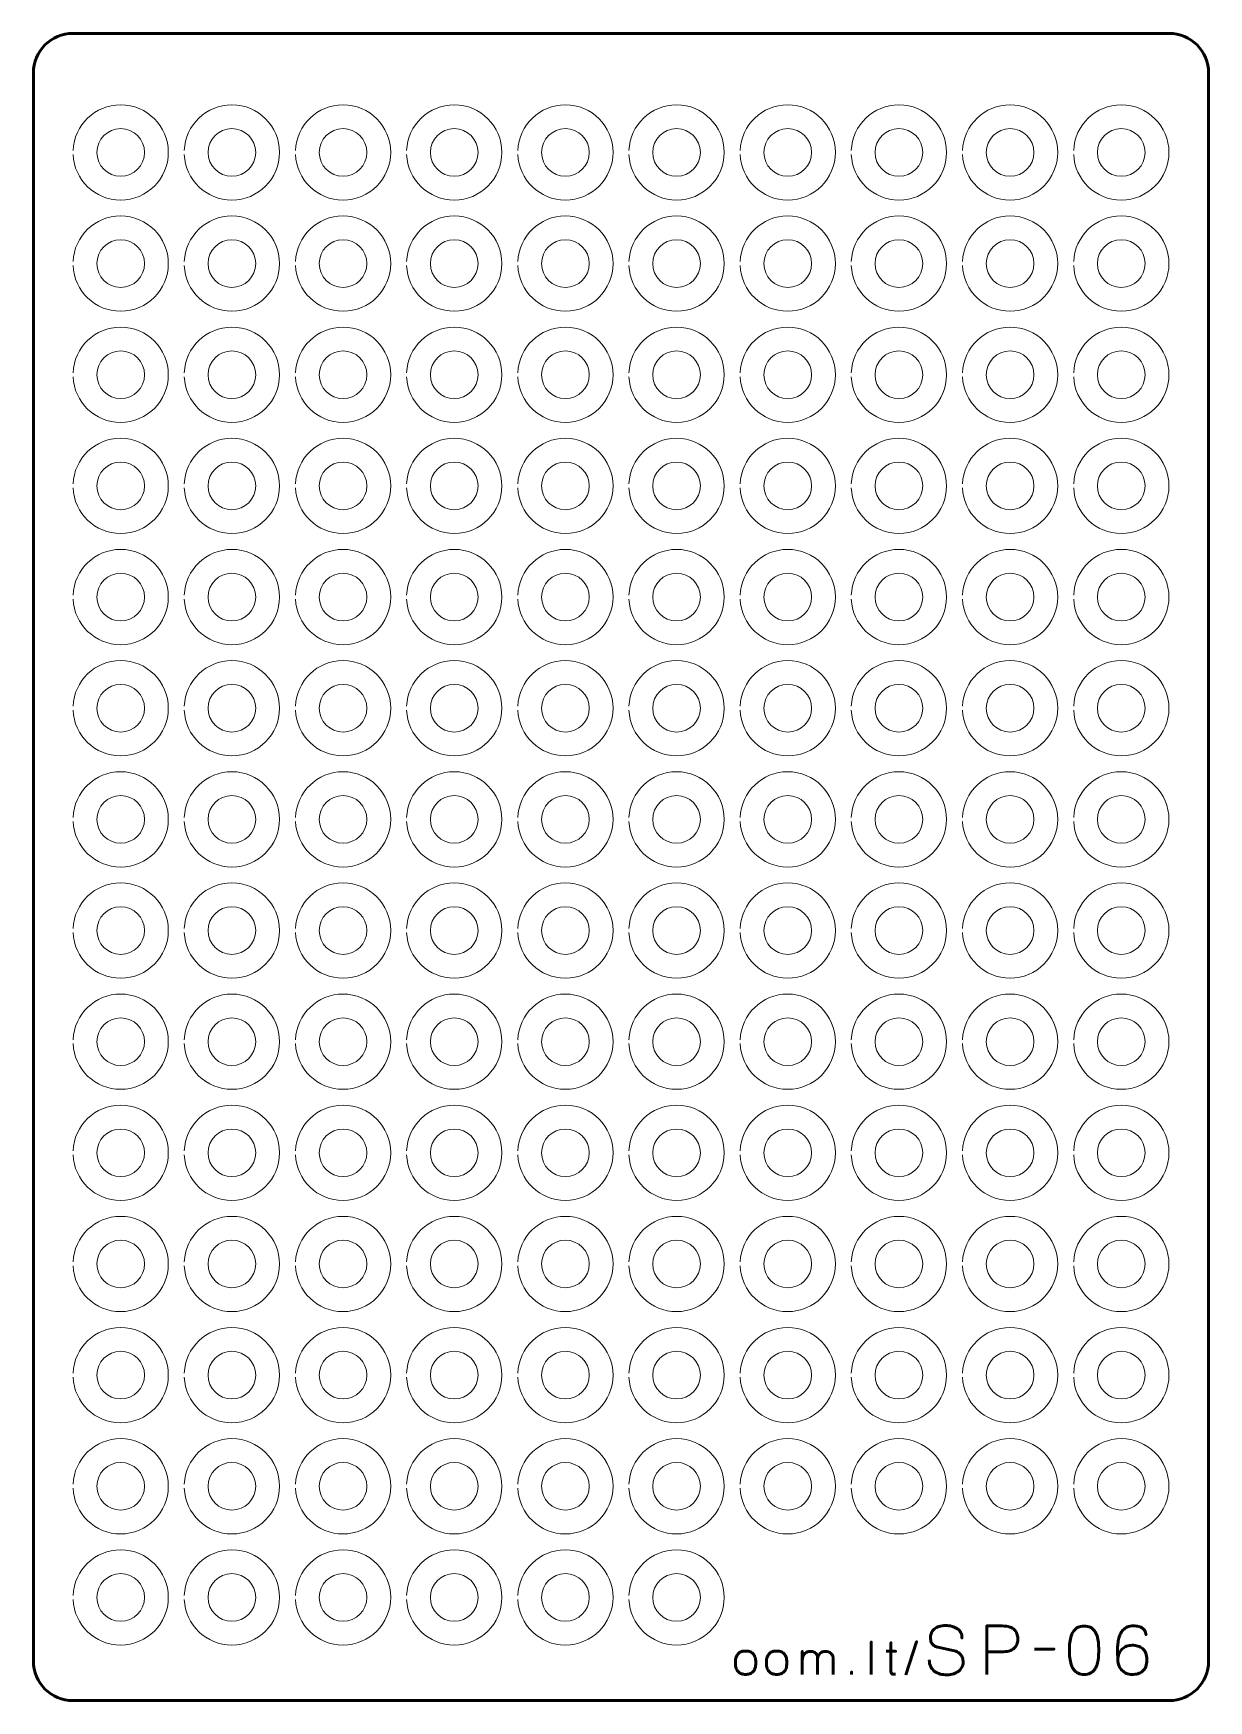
# Model space of a CAD drawing. Header units: centimetres. Extents: x -17.9 to -3.1, y -25.3 to -4.3.
import ezdxf

# ---------------------------------------------------------------- set-up
doc = ezdxf.new("R2010")
doc.units = ezdxf.units.CM
doc.header["$MEASUREMENT"] = 0
doc.layers.add('Layer 1', color=7, linetype='Continuous')

msp = doc.modelspace()

# ---------------------------------------------------------------- linework, layer by layer
at = {"layer": 'Layer 1', "color": 7, "lineweight": 53}
msp.add_open_spline([(-17.90003, -24.8499), (-17.90003, -24.8499), (-17.90003, -4.84994), (-17.90003, -4.84994), (-17.90003, -4.84994), (-17.90003, -4.57297), (-17.67694, -4.34998), (-17.39994, -4.34998), (-17.39994, -4.34998), (-17.39994, -4.34998), (-3.60007, -4.34998), (-3.60007, -4.34998), (-3.60007, -4.34998), (-3.32293, -4.34998), (-3.09997, -4.57297), (-3.09997, -4.84994), (-3.09997, -4.84994), (-3.09997, -4.84994), (-3.09997, -24.8499), (-3.09997, -24.8499), (-3.09997, -24.8499), (-3.09997, -25.1269), (-3.32293, -25.34999), (-3.60007, -25.34999), (-3.60007, -25.34999), (-3.60007, -25.34999), (-17.39994, -25.34999), (-17.39994, -25.34999), (-17.39994, -25.34999), (-17.67694, -25.34999), (-17.90003, -25.1269), (-17.90003, -24.8499)], degree=3, knots=[0, 0, 0, 0, 0.125, 0.125, 0.125, 0.125, 0.25, 0.25, 0.25, 0.25, 0.375, 0.375, 0.375, 0.375, 0.5, 0.5, 0.5, 0.5, 0.625, 0.625, 0.625, 0.625, 0.75, 0.75, 0.75, 0.75, 0.875, 0.875, 0.875, 0.875, 1, 1, 1, 1], dxfattribs=at)
at = {"layer": 'Layer 1', "color": 250, "lineweight": 20}
for points in [[(-17.39972, -5.825), (-17.3866, -5.50527), (-17.12318, -5.25), (-16.80024, -5.25), (-16.80024, -5.25), (-16.46896, -5.25), (-16.20028, -5.51868), (-16.20028, -5.85), (-16.20028, -5.85), (-16.20028, -6.18129), (-16.46896, -6.45), (-16.80024, -6.45), (-16.80024, -6.45), (-17.12318, -6.45), (-17.3866, -6.1947), (-17.39972, -5.875)], [(-15.99972, -5.825), (-15.9866, -5.50527), (-15.72318, -5.25), (-15.40024, -5.25), (-15.40024, -5.25), (-15.06896, -5.25), (-14.80028, -5.51868), (-14.80028, -5.85), (-14.80028, -5.85), (-14.80028, -6.18129), (-15.06896, -6.45), (-15.40024, -6.45), (-15.40024, -6.45), (-15.72318, -6.45), (-15.9866, -6.1947), (-15.99972, -5.875)], [(-14.59972, -5.825), (-14.5866, -5.50527), (-14.32318, -5.25), (-14.00024, -5.25), (-14.00024, -5.25), (-13.66896, -5.25), (-13.40028, -5.51868), (-13.40028, -5.85), (-13.40028, -5.85), (-13.40028, -6.18129), (-13.66896, -6.45), (-14.00024, -6.45), (-14.00024, -6.45), (-14.32318, -6.45), (-14.5866, -6.1947), (-14.59972, -5.875)], [(-13.19972, -5.825), (-13.1866, -5.50527), (-12.92318, -5.25), (-12.60024, -5.25), (-12.60024, -5.25), (-12.26896, -5.25), (-12.00028, -5.51868), (-12.00028, -5.85), (-12.00028, -5.85), (-12.00028, -6.18129), (-12.26896, -6.45), (-12.60024, -6.45), (-12.60024, -6.45), (-12.92318, -6.45), (-13.1866, -6.1947), (-13.19972, -5.875)], [(-11.79972, -5.825), (-11.7866, -5.50527), (-11.52318, -5.25), (-11.20024, -5.25), (-11.20024, -5.25), (-10.86896, -5.25), (-10.60028, -5.51868), (-10.60028, -5.85), (-10.60028, -5.85), (-10.60028, -6.18129), (-10.86896, -6.45), (-11.20024, -6.45), (-11.20024, -6.45), (-11.52318, -6.45), (-11.7866, -6.1947), (-11.79972, -5.875)], [(-10.39972, -5.825), (-10.3866, -5.50527), (-10.12318, -5.25), (-9.80024, -5.25), (-9.80024, -5.25), (-9.46896, -5.25), (-9.20028, -5.51868), (-9.20028, -5.85), (-9.20028, -5.85), (-9.20028, -6.18129), (-9.46896, -6.45), (-9.80024, -6.45), (-9.80024, -6.45), (-10.12318, -6.45), (-10.3866, -6.1947), (-10.39972, -5.875)], [(-8.99972, -5.825), (-8.9866, -5.50527), (-8.72318, -5.25), (-8.40024, -5.25), (-8.40024, -5.25), (-8.06896, -5.25), (-7.80028, -5.51868), (-7.80028, -5.85), (-7.80028, -5.85), (-7.80028, -6.18129), (-8.06896, -6.45), (-8.40024, -6.45), (-8.40024, -6.45), (-8.72318, -6.45), (-8.9866, -6.1947), (-8.99972, -5.875)], [(-7.59972, -5.825), (-7.5866, -5.50527), (-7.32318, -5.25), (-7.00024, -5.25), (-7.00024, -5.25), (-6.66896, -5.25), (-6.40028, -5.51868), (-6.40028, -5.85), (-6.40028, -5.85), (-6.40028, -6.18129), (-6.66896, -6.45), (-7.00024, -6.45), (-7.00024, -6.45), (-7.32318, -6.45), (-7.5866, -6.1947), (-7.59972, -5.875)], [(-6.19972, -5.825), (-6.1866, -5.50527), (-5.92318, -5.25), (-5.60024, -5.25), (-5.60024, -5.25), (-5.26896, -5.25), (-5.00028, -5.51868), (-5.00028, -5.85), (-5.00028, -5.85), (-5.00028, -6.18129), (-5.26896, -6.45), (-5.60024, -6.45), (-5.60024, -6.45), (-5.92318, -6.45), (-6.1866, -6.1947), (-6.19972, -5.875)], [(-4.79972, -5.825), (-4.7866, -5.50527), (-4.52318, -5.25), (-4.20024, -5.25), (-4.20024, -5.25), (-3.86896, -5.25), (-3.60028, -5.51868), (-3.60028, -5.85), (-3.60028, -5.85), (-3.60028, -6.18129), (-3.86896, -6.45), (-4.20024, -6.45), (-4.20024, -6.45), (-4.52318, -6.45), (-4.7866, -6.1947), (-4.79972, -5.875)], [(-16.80026, -5.55), (-16.63462, -5.55), (-16.50028, -5.68434), (-16.50028, -5.85), (-16.50028, -5.85), (-16.50028, -6.01564), (-16.63462, -6.15), (-16.80026, -6.15), (-16.80026, -6.15), (-16.96592, -6.15), (-17.10028, -6.01564), (-17.10028, -5.85), (-17.10028, -5.85), (-17.10028, -5.68434), (-16.96592, -5.55), (-16.80026, -5.55)], [(-15.40026, -5.55), (-15.23462, -5.55), (-15.10028, -5.68434), (-15.10028, -5.85), (-15.10028, -5.85), (-15.10028, -6.01564), (-15.23462, -6.15), (-15.40026, -6.15), (-15.40026, -6.15), (-15.56592, -6.15), (-15.70028, -6.01564), (-15.70028, -5.85), (-15.70028, -5.85), (-15.70028, -5.68434), (-15.56592, -5.55), (-15.40026, -5.55)], [(-14.00026, -5.55), (-13.83462, -5.55), (-13.70028, -5.68434), (-13.70028, -5.85), (-13.70028, -5.85), (-13.70028, -6.01564), (-13.83462, -6.15), (-14.00026, -6.15), (-14.00026, -6.15), (-14.16592, -6.15), (-14.30028, -6.01564), (-14.30028, -5.85), (-14.30028, -5.85), (-14.30028, -5.68434), (-14.16592, -5.55), (-14.00026, -5.55)], [(-12.60026, -5.55), (-12.43462, -5.55), (-12.30028, -5.68434), (-12.30028, -5.85), (-12.30028, -5.85), (-12.30028, -6.01564), (-12.43462, -6.15), (-12.60026, -6.15), (-12.60026, -6.15), (-12.76592, -6.15), (-12.90028, -6.01564), (-12.90028, -5.85), (-12.90028, -5.85), (-12.90028, -5.68434), (-12.76592, -5.55), (-12.60026, -5.55)], [(-11.20026, -5.55), (-11.03462, -5.55), (-10.90028, -5.68434), (-10.90028, -5.85), (-10.90028, -5.85), (-10.90028, -6.01564), (-11.03462, -6.15), (-11.20026, -6.15), (-11.20026, -6.15), (-11.36592, -6.15), (-11.50028, -6.01564), (-11.50028, -5.85), (-11.50028, -5.85), (-11.50028, -5.68434), (-11.36592, -5.55), (-11.20026, -5.55)], [(-9.80026, -5.55), (-9.63462, -5.55), (-9.50028, -5.68434), (-9.50028, -5.85), (-9.50028, -5.85), (-9.50028, -6.01564), (-9.63462, -6.15), (-9.80026, -6.15), (-9.80026, -6.15), (-9.96592, -6.15), (-10.10028, -6.01564), (-10.10028, -5.85), (-10.10028, -5.85), (-10.10028, -5.68434), (-9.96592, -5.55), (-9.80026, -5.55)], [(-8.40026, -5.55), (-8.23462, -5.55), (-8.10028, -5.68434), (-8.10028, -5.85), (-8.10028, -5.85), (-8.10028, -6.01564), (-8.23462, -6.15), (-8.40026, -6.15), (-8.40026, -6.15), (-8.56592, -6.15), (-8.70028, -6.01564), (-8.70028, -5.85), (-8.70028, -5.85), (-8.70028, -5.68434), (-8.56592, -5.55), (-8.40026, -5.55)], [(-7.00026, -5.55), (-6.83462, -5.55), (-6.70028, -5.68434), (-6.70028, -5.85), (-6.70028, -5.85), (-6.70028, -6.01564), (-6.83462, -6.15), (-7.00026, -6.15), (-7.00026, -6.15), (-7.16592, -6.15), (-7.30028, -6.01564), (-7.30028, -5.85), (-7.30028, -5.85), (-7.30028, -5.68434), (-7.16592, -5.55), (-7.00026, -5.55)], [(-5.60026, -5.55), (-5.43462, -5.55), (-5.30028, -5.68434), (-5.30028, -5.85), (-5.30028, -5.85), (-5.30028, -6.01564), (-5.43462, -6.15), (-5.60026, -6.15), (-5.60026, -6.15), (-5.76592, -6.15), (-5.90028, -6.01564), (-5.90028, -5.85), (-5.90028, -5.85), (-5.90028, -5.68434), (-5.76592, -5.55), (-5.60026, -5.55)], [(-4.20026, -5.55), (-4.03462, -5.55), (-3.90028, -5.68434), (-3.90028, -5.85), (-3.90028, -5.85), (-3.90028, -6.01564), (-4.03462, -6.15), (-4.20026, -6.15), (-4.20026, -6.15), (-4.36592, -6.15), (-4.50028, -6.01564), (-4.50028, -5.85), (-4.50028, -5.85), (-4.50028, -5.68434), (-4.36592, -5.55), (-4.20026, -5.55)], [(-17.39972, -7.225), (-17.3866, -6.90527), (-17.12318, -6.65), (-16.80024, -6.65), (-16.80024, -6.65), (-16.46896, -6.65), (-16.20028, -6.91868), (-16.20028, -7.25), (-16.20028, -7.25), (-16.20028, -7.58129), (-16.46896, -7.85), (-16.80024, -7.85), (-16.80024, -7.85), (-17.12318, -7.85), (-17.3866, -7.5947), (-17.39972, -7.275)], [(-15.99972, -7.225), (-15.9866, -6.90527), (-15.72318, -6.65), (-15.40024, -6.65), (-15.40024, -6.65), (-15.06896, -6.65), (-14.80028, -6.91868), (-14.80028, -7.25), (-14.80028, -7.25), (-14.80028, -7.58129), (-15.06896, -7.85), (-15.40024, -7.85), (-15.40024, -7.85), (-15.72318, -7.85), (-15.9866, -7.5947), (-15.99972, -7.275)], [(-14.59972, -7.225), (-14.5866, -6.90527), (-14.32318, -6.65), (-14.00024, -6.65), (-14.00024, -6.65), (-13.66896, -6.65), (-13.40028, -6.91868), (-13.40028, -7.25), (-13.40028, -7.25), (-13.40028, -7.58129), (-13.66896, -7.85), (-14.00024, -7.85), (-14.00024, -7.85), (-14.32318, -7.85), (-14.5866, -7.5947), (-14.59972, -7.275)], [(-13.19972, -7.225), (-13.1866, -6.90527), (-12.92318, -6.65), (-12.60024, -6.65), (-12.60024, -6.65), (-12.26896, -6.65), (-12.00028, -6.91868), (-12.00028, -7.25), (-12.00028, -7.25), (-12.00028, -7.58129), (-12.26896, -7.85), (-12.60024, -7.85), (-12.60024, -7.85), (-12.92318, -7.85), (-13.1866, -7.5947), (-13.19972, -7.275)], [(-11.79972, -7.225), (-11.7866, -6.90527), (-11.52318, -6.65), (-11.20024, -6.65), (-11.20024, -6.65), (-10.86896, -6.65), (-10.60028, -6.91868), (-10.60028, -7.25), (-10.60028, -7.25), (-10.60028, -7.58129), (-10.86896, -7.85), (-11.20024, -7.85), (-11.20024, -7.85), (-11.52318, -7.85), (-11.7866, -7.5947), (-11.79972, -7.275)], [(-10.39972, -7.225), (-10.3866, -6.90527), (-10.12318, -6.65), (-9.80024, -6.65), (-9.80024, -6.65), (-9.46896, -6.65), (-9.20028, -6.91868), (-9.20028, -7.25), (-9.20028, -7.25), (-9.20028, -7.58129), (-9.46896, -7.85), (-9.80024, -7.85), (-9.80024, -7.85), (-10.12318, -7.85), (-10.3866, -7.5947), (-10.39972, -7.275)], [(-8.99972, -7.225), (-8.9866, -6.90527), (-8.72318, -6.65), (-8.40024, -6.65), (-8.40024, -6.65), (-8.06896, -6.65), (-7.80028, -6.91868), (-7.80028, -7.25), (-7.80028, -7.25), (-7.80028, -7.58129), (-8.06896, -7.85), (-8.40024, -7.85), (-8.40024, -7.85), (-8.72318, -7.85), (-8.9866, -7.5947), (-8.99972, -7.275)], [(-7.59972, -7.225), (-7.5866, -6.90527), (-7.32318, -6.65), (-7.00024, -6.65), (-7.00024, -6.65), (-6.66896, -6.65), (-6.40028, -6.91868), (-6.40028, -7.25), (-6.40028, -7.25), (-6.40028, -7.58129), (-6.66896, -7.85), (-7.00024, -7.85), (-7.00024, -7.85), (-7.32318, -7.85), (-7.5866, -7.5947), (-7.59972, -7.275)], [(-6.19972, -7.225), (-6.1866, -6.90527), (-5.92318, -6.65), (-5.60024, -6.65), (-5.60024, -6.65), (-5.26896, -6.65), (-5.00028, -6.91868), (-5.00028, -7.25), (-5.00028, -7.25), (-5.00028, -7.58129), (-5.26896, -7.85), (-5.60024, -7.85), (-5.60024, -7.85), (-5.92318, -7.85), (-6.1866, -7.5947), (-6.19972, -7.275)], [(-4.79972, -7.225), (-4.7866, -6.90527), (-4.52318, -6.65), (-4.20024, -6.65), (-4.20024, -6.65), (-3.86896, -6.65), (-3.60028, -6.91868), (-3.60028, -7.25), (-3.60028, -7.25), (-3.60028, -7.58129), (-3.86896, -7.85), (-4.20024, -7.85), (-4.20024, -7.85), (-4.52318, -7.85), (-4.7866, -7.5947), (-4.79972, -7.275)], [(-16.80026, -6.95), (-16.63462, -6.95), (-16.50028, -7.08434), (-16.50028, -7.25), (-16.50028, -7.25), (-16.50028, -7.41564), (-16.63462, -7.55), (-16.80026, -7.55), (-16.80026, -7.55), (-16.96592, -7.55), (-17.10028, -7.41564), (-17.10028, -7.25), (-17.10028, -7.25), (-17.10028, -7.08434), (-16.96592, -6.95), (-16.80026, -6.95)], [(-15.40026, -6.95), (-15.23462, -6.95), (-15.10028, -7.08434), (-15.10028, -7.25), (-15.10028, -7.25), (-15.10028, -7.41564), (-15.23462, -7.55), (-15.40026, -7.55), (-15.40026, -7.55), (-15.56592, -7.55), (-15.70028, -7.41564), (-15.70028, -7.25), (-15.70028, -7.25), (-15.70028, -7.08434), (-15.56592, -6.95), (-15.40026, -6.95)], [(-14.00026, -6.95), (-13.83462, -6.95), (-13.70028, -7.08434), (-13.70028, -7.25), (-13.70028, -7.25), (-13.70028, -7.41564), (-13.83462, -7.55), (-14.00026, -7.55), (-14.00026, -7.55), (-14.16592, -7.55), (-14.30028, -7.41564), (-14.30028, -7.25), (-14.30028, -7.25), (-14.30028, -7.08434), (-14.16592, -6.95), (-14.00026, -6.95)], [(-12.60026, -6.95), (-12.43462, -6.95), (-12.30028, -7.08434), (-12.30028, -7.25), (-12.30028, -7.25), (-12.30028, -7.41564), (-12.43462, -7.55), (-12.60026, -7.55), (-12.60026, -7.55), (-12.76592, -7.55), (-12.90028, -7.41564), (-12.90028, -7.25), (-12.90028, -7.25), (-12.90028, -7.08434), (-12.76592, -6.95), (-12.60026, -6.95)], [(-11.20026, -6.95), (-11.03462, -6.95), (-10.90028, -7.08434), (-10.90028, -7.25), (-10.90028, -7.25), (-10.90028, -7.41564), (-11.03462, -7.55), (-11.20026, -7.55), (-11.20026, -7.55), (-11.36592, -7.55), (-11.50028, -7.41564), (-11.50028, -7.25), (-11.50028, -7.25), (-11.50028, -7.08434), (-11.36592, -6.95), (-11.20026, -6.95)], [(-9.80026, -6.95), (-9.63462, -6.95), (-9.50028, -7.08434), (-9.50028, -7.25), (-9.50028, -7.25), (-9.50028, -7.41564), (-9.63462, -7.55), (-9.80026, -7.55), (-9.80026, -7.55), (-9.96592, -7.55), (-10.10028, -7.41564), (-10.10028, -7.25), (-10.10028, -7.25), (-10.10028, -7.08434), (-9.96592, -6.95), (-9.80026, -6.95)], [(-8.40026, -6.95), (-8.23462, -6.95), (-8.10028, -7.08434), (-8.10028, -7.25), (-8.10028, -7.25), (-8.10028, -7.41564), (-8.23462, -7.55), (-8.40026, -7.55), (-8.40026, -7.55), (-8.56592, -7.55), (-8.70028, -7.41564), (-8.70028, -7.25), (-8.70028, -7.25), (-8.70028, -7.08434), (-8.56592, -6.95), (-8.40026, -6.95)], [(-7.00026, -6.95), (-6.83462, -6.95), (-6.70028, -7.08434), (-6.70028, -7.25), (-6.70028, -7.25), (-6.70028, -7.41564), (-6.83462, -7.55), (-7.00026, -7.55), (-7.00026, -7.55), (-7.16592, -7.55), (-7.30028, -7.41564), (-7.30028, -7.25), (-7.30028, -7.25), (-7.30028, -7.08434), (-7.16592, -6.95), (-7.00026, -6.95)], [(-5.60026, -6.95), (-5.43462, -6.95), (-5.30028, -7.08434), (-5.30028, -7.25), (-5.30028, -7.25), (-5.30028, -7.41564), (-5.43462, -7.55), (-5.60026, -7.55), (-5.60026, -7.55), (-5.76592, -7.55), (-5.90028, -7.41564), (-5.90028, -7.25), (-5.90028, -7.25), (-5.90028, -7.08434), (-5.76592, -6.95), (-5.60026, -6.95)], [(-4.20026, -6.95), (-4.03462, -6.95), (-3.90028, -7.08434), (-3.90028, -7.25), (-3.90028, -7.25), (-3.90028, -7.41564), (-4.03462, -7.55), (-4.20026, -7.55), (-4.20026, -7.55), (-4.36592, -7.55), (-4.50028, -7.41564), (-4.50028, -7.25), (-4.50028, -7.25), (-4.50028, -7.08434), (-4.36592, -6.95), (-4.20026, -6.95)], [(-17.39972, -8.625), (-17.3866, -8.30527), (-17.12318, -8.05), (-16.80024, -8.05), (-16.80024, -8.05), (-16.46896, -8.05), (-16.20028, -8.31868), (-16.20028, -8.65), (-16.20028, -8.65), (-16.20028, -8.98129), (-16.46896, -9.25), (-16.80024, -9.25), (-16.80024, -9.25), (-17.12318, -9.25), (-17.3866, -8.9947), (-17.39972, -8.675)], [(-15.99972, -8.625), (-15.9866, -8.30527), (-15.72318, -8.05), (-15.40024, -8.05), (-15.40024, -8.05), (-15.06896, -8.05), (-14.80028, -8.31868), (-14.80028, -8.65), (-14.80028, -8.65), (-14.80028, -8.98129), (-15.06896, -9.25), (-15.40024, -9.25), (-15.40024, -9.25), (-15.72318, -9.25), (-15.9866, -8.9947), (-15.99972, -8.675)], [(-14.59972, -8.625), (-14.5866, -8.30527), (-14.32318, -8.05), (-14.00024, -8.05), (-14.00024, -8.05), (-13.66896, -8.05), (-13.40028, -8.31868), (-13.40028, -8.65), (-13.40028, -8.65), (-13.40028, -8.98129), (-13.66896, -9.25), (-14.00024, -9.25), (-14.00024, -9.25), (-14.32318, -9.25), (-14.5866, -8.9947), (-14.59972, -8.675)], [(-13.19972, -8.625), (-13.1866, -8.30527), (-12.92318, -8.05), (-12.60024, -8.05), (-12.60024, -8.05), (-12.26896, -8.05), (-12.00028, -8.31868), (-12.00028, -8.65), (-12.00028, -8.65), (-12.00028, -8.98129), (-12.26896, -9.25), (-12.60024, -9.25), (-12.60024, -9.25), (-12.92318, -9.25), (-13.1866, -8.9947), (-13.19972, -8.675)], [(-11.79972, -8.625), (-11.7866, -8.30527), (-11.52318, -8.05), (-11.20024, -8.05), (-11.20024, -8.05), (-10.86896, -8.05), (-10.60028, -8.31868), (-10.60028, -8.65), (-10.60028, -8.65), (-10.60028, -8.98129), (-10.86896, -9.25), (-11.20024, -9.25), (-11.20024, -9.25), (-11.52318, -9.25), (-11.7866, -8.9947), (-11.79972, -8.675)], [(-10.39972, -8.625), (-10.3866, -8.30527), (-10.12318, -8.05), (-9.80024, -8.05), (-9.80024, -8.05), (-9.46896, -8.05), (-9.20028, -8.31868), (-9.20028, -8.65), (-9.20028, -8.65), (-9.20028, -8.98129), (-9.46896, -9.25), (-9.80024, -9.25), (-9.80024, -9.25), (-10.12318, -9.25), (-10.3866, -8.9947), (-10.39972, -8.675)], [(-8.99972, -8.625), (-8.9866, -8.30527), (-8.72318, -8.05), (-8.40024, -8.05), (-8.40024, -8.05), (-8.06896, -8.05), (-7.80028, -8.31868), (-7.80028, -8.65), (-7.80028, -8.65), (-7.80028, -8.98129), (-8.06896, -9.25), (-8.40024, -9.25), (-8.40024, -9.25), (-8.72318, -9.25), (-8.9866, -8.9947), (-8.99972, -8.675)], [(-7.59972, -8.625), (-7.5866, -8.30527), (-7.32318, -8.05), (-7.00024, -8.05), (-7.00024, -8.05), (-6.66896, -8.05), (-6.40028, -8.31868), (-6.40028, -8.65), (-6.40028, -8.65), (-6.40028, -8.98129), (-6.66896, -9.25), (-7.00024, -9.25), (-7.00024, -9.25), (-7.32318, -9.25), (-7.5866, -8.9947), (-7.59972, -8.675)], [(-6.19972, -8.625), (-6.1866, -8.30527), (-5.92318, -8.05), (-5.60024, -8.05), (-5.60024, -8.05), (-5.26896, -8.05), (-5.00028, -8.31868), (-5.00028, -8.65), (-5.00028, -8.65), (-5.00028, -8.98129), (-5.26896, -9.25), (-5.60024, -9.25), (-5.60024, -9.25), (-5.92318, -9.25), (-6.1866, -8.9947), (-6.19972, -8.675)], [(-4.79972, -8.625), (-4.7866, -8.30527), (-4.52318, -8.05), (-4.20024, -8.05), (-4.20024, -8.05), (-3.86896, -8.05), (-3.60028, -8.31868), (-3.60028, -8.65), (-3.60028, -8.65), (-3.60028, -8.98129), (-3.86896, -9.25), (-4.20024, -9.25), (-4.20024, -9.25), (-4.52318, -9.25), (-4.7866, -8.9947), (-4.79972, -8.675)], [(-16.80026, -8.35), (-16.63462, -8.35), (-16.50028, -8.48434), (-16.50028, -8.65), (-16.50028, -8.65), (-16.50028, -8.81564), (-16.63462, -8.95), (-16.80026, -8.95), (-16.80026, -8.95), (-16.96592, -8.95), (-17.10028, -8.81564), (-17.10028, -8.65), (-17.10028, -8.65), (-17.10028, -8.48434), (-16.96592, -8.35), (-16.80026, -8.35)], [(-15.40026, -8.35), (-15.23462, -8.35), (-15.10028, -8.48434), (-15.10028, -8.65), (-15.10028, -8.65), (-15.10028, -8.81564), (-15.23462, -8.95), (-15.40026, -8.95), (-15.40026, -8.95), (-15.56592, -8.95), (-15.70028, -8.81564), (-15.70028, -8.65), (-15.70028, -8.65), (-15.70028, -8.48434), (-15.56592, -8.35), (-15.40026, -8.35)], [(-14.00026, -8.35), (-13.83462, -8.35), (-13.70028, -8.48434), (-13.70028, -8.65), (-13.70028, -8.65), (-13.70028, -8.81564), (-13.83462, -8.95), (-14.00026, -8.95), (-14.00026, -8.95), (-14.16592, -8.95), (-14.30028, -8.81564), (-14.30028, -8.65), (-14.30028, -8.65), (-14.30028, -8.48434), (-14.16592, -8.35), (-14.00026, -8.35)], [(-12.60026, -8.35), (-12.43462, -8.35), (-12.30028, -8.48434), (-12.30028, -8.65), (-12.30028, -8.65), (-12.30028, -8.81564), (-12.43462, -8.95), (-12.60026, -8.95), (-12.60026, -8.95), (-12.76592, -8.95), (-12.90028, -8.81564), (-12.90028, -8.65), (-12.90028, -8.65), (-12.90028, -8.48434), (-12.76592, -8.35), (-12.60026, -8.35)], [(-11.20026, -8.35), (-11.03462, -8.35), (-10.90028, -8.48434), (-10.90028, -8.65), (-10.90028, -8.65), (-10.90028, -8.81564), (-11.03462, -8.95), (-11.20026, -8.95), (-11.20026, -8.95), (-11.36592, -8.95), (-11.50028, -8.81564), (-11.50028, -8.65), (-11.50028, -8.65), (-11.50028, -8.48434), (-11.36592, -8.35), (-11.20026, -8.35)], [(-9.80026, -8.35), (-9.63462, -8.35), (-9.50028, -8.48434), (-9.50028, -8.65), (-9.50028, -8.65), (-9.50028, -8.81564), (-9.63462, -8.95), (-9.80026, -8.95), (-9.80026, -8.95), (-9.96592, -8.95), (-10.10028, -8.81564), (-10.10028, -8.65), (-10.10028, -8.65), (-10.10028, -8.48434), (-9.96592, -8.35), (-9.80026, -8.35)], [(-8.40026, -8.35), (-8.23462, -8.35), (-8.10028, -8.48434), (-8.10028, -8.65), (-8.10028, -8.65), (-8.10028, -8.81564), (-8.23462, -8.95), (-8.40026, -8.95), (-8.40026, -8.95), (-8.56592, -8.95), (-8.70028, -8.81564), (-8.70028, -8.65), (-8.70028, -8.65), (-8.70028, -8.48434), (-8.56592, -8.35), (-8.40026, -8.35)], [(-7.00026, -8.35), (-6.83462, -8.35), (-6.70028, -8.48434), (-6.70028, -8.65), (-6.70028, -8.65), (-6.70028, -8.81564), (-6.83462, -8.95), (-7.00026, -8.95), (-7.00026, -8.95), (-7.16592, -8.95), (-7.30028, -8.81564), (-7.30028, -8.65), (-7.30028, -8.65), (-7.30028, -8.48434), (-7.16592, -8.35), (-7.00026, -8.35)], [(-5.60026, -8.35), (-5.43462, -8.35), (-5.30028, -8.48434), (-5.30028, -8.65), (-5.30028, -8.65), (-5.30028, -8.81564), (-5.43462, -8.95), (-5.60026, -8.95), (-5.60026, -8.95), (-5.76592, -8.95), (-5.90028, -8.81564), (-5.90028, -8.65), (-5.90028, -8.65), (-5.90028, -8.48434), (-5.76592, -8.35), (-5.60026, -8.35)], [(-4.20026, -8.35), (-4.03462, -8.35), (-3.90028, -8.48434), (-3.90028, -8.65), (-3.90028, -8.65), (-3.90028, -8.81564), (-4.03462, -8.95), (-4.20026, -8.95), (-4.20026, -8.95), (-4.36592, -8.95), (-4.50028, -8.81564), (-4.50028, -8.65), (-4.50028, -8.65), (-4.50028, -8.48434), (-4.36592, -8.35), (-4.20026, -8.35)], [(-17.39972, -10.025), (-17.3866, -9.70527), (-17.12318, -9.45), (-16.80024, -9.45), (-16.80024, -9.45), (-16.46896, -9.45), (-16.20028, -9.71868), (-16.20028, -10.05), (-16.20028, -10.05), (-16.20028, -10.38129), (-16.46896, -10.65), (-16.80024, -10.65), (-16.80024, -10.65), (-17.12318, -10.65), (-17.3866, -10.3947), (-17.39972, -10.075)], [(-15.99972, -10.025), (-15.9866, -9.70527), (-15.72318, -9.45), (-15.40024, -9.45), (-15.40024, -9.45), (-15.06896, -9.45), (-14.80028, -9.71868), (-14.80028, -10.05), (-14.80028, -10.05), (-14.80028, -10.38129), (-15.06896, -10.65), (-15.40024, -10.65), (-15.40024, -10.65), (-15.72318, -10.65), (-15.9866, -10.3947), (-15.99972, -10.075)], [(-14.59972, -10.025), (-14.5866, -9.70527), (-14.32318, -9.45), (-14.00024, -9.45), (-14.00024, -9.45), (-13.66896, -9.45), (-13.40028, -9.71868), (-13.40028, -10.05), (-13.40028, -10.05), (-13.40028, -10.38129), (-13.66896, -10.65), (-14.00024, -10.65), (-14.00024, -10.65), (-14.32318, -10.65), (-14.5866, -10.3947), (-14.59972, -10.075)], [(-13.19972, -10.025), (-13.1866, -9.70527), (-12.92318, -9.45), (-12.60024, -9.45), (-12.60024, -9.45), (-12.26896, -9.45), (-12.00028, -9.71868), (-12.00028, -10.05), (-12.00028, -10.05), (-12.00028, -10.38129), (-12.26896, -10.65), (-12.60024, -10.65), (-12.60024, -10.65), (-12.92318, -10.65), (-13.1866, -10.3947), (-13.19972, -10.075)], [(-11.79972, -10.025), (-11.7866, -9.70527), (-11.52318, -9.45), (-11.20024, -9.45), (-11.20024, -9.45), (-10.86896, -9.45), (-10.60028, -9.71868), (-10.60028, -10.05), (-10.60028, -10.05), (-10.60028, -10.38129), (-10.86896, -10.65), (-11.20024, -10.65), (-11.20024, -10.65), (-11.52318, -10.65), (-11.7866, -10.3947), (-11.79972, -10.075)], [(-10.39972, -10.025), (-10.3866, -9.70527), (-10.12318, -9.45), (-9.80024, -9.45), (-9.80024, -9.45), (-9.46896, -9.45), (-9.20028, -9.71868), (-9.20028, -10.05), (-9.20028, -10.05), (-9.20028, -10.38129), (-9.46896, -10.65), (-9.80024, -10.65), (-9.80024, -10.65), (-10.12318, -10.65), (-10.3866, -10.3947), (-10.39972, -10.075)], [(-8.99972, -10.025), (-8.9866, -9.70527), (-8.72318, -9.45), (-8.40024, -9.45), (-8.40024, -9.45), (-8.06896, -9.45), (-7.80028, -9.71868), (-7.80028, -10.05), (-7.80028, -10.05), (-7.80028, -10.38129), (-8.06896, -10.65), (-8.40024, -10.65), (-8.40024, -10.65), (-8.72318, -10.65), (-8.9866, -10.3947), (-8.99972, -10.075)], [(-7.59972, -10.025), (-7.5866, -9.70527), (-7.32318, -9.45), (-7.00024, -9.45), (-7.00024, -9.45), (-6.66896, -9.45), (-6.40028, -9.71868), (-6.40028, -10.05), (-6.40028, -10.05), (-6.40028, -10.38129), (-6.66896, -10.65), (-7.00024, -10.65), (-7.00024, -10.65), (-7.32318, -10.65), (-7.5866, -10.3947), (-7.59972, -10.075)], [(-6.19972, -10.025), (-6.1866, -9.70527), (-5.92318, -9.45), (-5.60024, -9.45), (-5.60024, -9.45), (-5.26896, -9.45), (-5.00028, -9.71868), (-5.00028, -10.05), (-5.00028, -10.05), (-5.00028, -10.38129), (-5.26896, -10.65), (-5.60024, -10.65), (-5.60024, -10.65), (-5.92318, -10.65), (-6.1866, -10.3947), (-6.19972, -10.075)], [(-4.79972, -10.025), (-4.7866, -9.70527), (-4.52318, -9.45), (-4.20024, -9.45), (-4.20024, -9.45), (-3.86896, -9.45), (-3.60028, -9.71868), (-3.60028, -10.05), (-3.60028, -10.05), (-3.60028, -10.38129), (-3.86896, -10.65), (-4.20024, -10.65), (-4.20024, -10.65), (-4.52318, -10.65), (-4.7866, -10.3947), (-4.79972, -10.075)], [(-16.80026, -9.75), (-16.63462, -9.75), (-16.50028, -9.88434), (-16.50028, -10.05), (-16.50028, -10.05), (-16.50028, -10.21564), (-16.63462, -10.35), (-16.80026, -10.35), (-16.80026, -10.35), (-16.96592, -10.35), (-17.10028, -10.21564), (-17.10028, -10.05), (-17.10028, -10.05), (-17.10028, -9.88434), (-16.96592, -9.75), (-16.80026, -9.75)], [(-15.40026, -9.75), (-15.23462, -9.75), (-15.10028, -9.88434), (-15.10028, -10.05), (-15.10028, -10.05), (-15.10028, -10.21564), (-15.23462, -10.35), (-15.40026, -10.35), (-15.40026, -10.35), (-15.56592, -10.35), (-15.70028, -10.21564), (-15.70028, -10.05), (-15.70028, -10.05), (-15.70028, -9.88434), (-15.56592, -9.75), (-15.40026, -9.75)], [(-14.00026, -9.75), (-13.83462, -9.75), (-13.70028, -9.88434), (-13.70028, -10.05), (-13.70028, -10.05), (-13.70028, -10.21564), (-13.83462, -10.35), (-14.00026, -10.35), (-14.00026, -10.35), (-14.16592, -10.35), (-14.30028, -10.21564), (-14.30028, -10.05), (-14.30028, -10.05), (-14.30028, -9.88434), (-14.16592, -9.75), (-14.00026, -9.75)], [(-12.60026, -9.75), (-12.43462, -9.75), (-12.30028, -9.88434), (-12.30028, -10.05), (-12.30028, -10.05), (-12.30028, -10.21564), (-12.43462, -10.35), (-12.60026, -10.35), (-12.60026, -10.35), (-12.76592, -10.35), (-12.90028, -10.21564), (-12.90028, -10.05), (-12.90028, -10.05), (-12.90028, -9.88434), (-12.76592, -9.75), (-12.60026, -9.75)], [(-11.20026, -9.75), (-11.03462, -9.75), (-10.90028, -9.88434), (-10.90028, -10.05), (-10.90028, -10.05), (-10.90028, -10.21564), (-11.03462, -10.35), (-11.20026, -10.35), (-11.20026, -10.35), (-11.36592, -10.35), (-11.50028, -10.21564), (-11.50028, -10.05), (-11.50028, -10.05), (-11.50028, -9.88434), (-11.36592, -9.75), (-11.20026, -9.75)], [(-9.80026, -9.75), (-9.63462, -9.75), (-9.50028, -9.88434), (-9.50028, -10.05), (-9.50028, -10.05), (-9.50028, -10.21564), (-9.63462, -10.35), (-9.80026, -10.35), (-9.80026, -10.35), (-9.96592, -10.35), (-10.10028, -10.21564), (-10.10028, -10.05), (-10.10028, -10.05), (-10.10028, -9.88434), (-9.96592, -9.75), (-9.80026, -9.75)], [(-8.40026, -9.75), (-8.23462, -9.75), (-8.10028, -9.88434), (-8.10028, -10.05), (-8.10028, -10.05), (-8.10028, -10.21564), (-8.23462, -10.35), (-8.40026, -10.35), (-8.40026, -10.35), (-8.56592, -10.35), (-8.70028, -10.21564), (-8.70028, -10.05), (-8.70028, -10.05), (-8.70028, -9.88434), (-8.56592, -9.75), (-8.40026, -9.75)], [(-7.00026, -9.75), (-6.83462, -9.75), (-6.70028, -9.88434), (-6.70028, -10.05), (-6.70028, -10.05), (-6.70028, -10.21564), (-6.83462, -10.35), (-7.00026, -10.35), (-7.00026, -10.35), (-7.16592, -10.35), (-7.30028, -10.21564), (-7.30028, -10.05), (-7.30028, -10.05), (-7.30028, -9.88434), (-7.16592, -9.75), (-7.00026, -9.75)], [(-5.60026, -9.75), (-5.43462, -9.75), (-5.30028, -9.88434), (-5.30028, -10.05), (-5.30028, -10.05), (-5.30028, -10.21564), (-5.43462, -10.35), (-5.60026, -10.35), (-5.60026, -10.35), (-5.76592, -10.35), (-5.90028, -10.21564), (-5.90028, -10.05), (-5.90028, -10.05), (-5.90028, -9.88434), (-5.76592, -9.75), (-5.60026, -9.75)], [(-4.20026, -9.75), (-4.03462, -9.75), (-3.90028, -9.88434), (-3.90028, -10.05), (-3.90028, -10.05), (-3.90028, -10.21564), (-4.03462, -10.35), (-4.20026, -10.35), (-4.20026, -10.35), (-4.36592, -10.35), (-4.50028, -10.21564), (-4.50028, -10.05), (-4.50028, -10.05), (-4.50028, -9.88434), (-4.36592, -9.75), (-4.20026, -9.75)], [(-17.39972, -11.425), (-17.3866, -11.10527), (-17.12318, -10.85), (-16.80024, -10.85), (-16.80024, -10.85), (-16.46896, -10.85), (-16.20028, -11.11868), (-16.20028, -11.45), (-16.20028, -11.45), (-16.20028, -11.78129), (-16.46896, -12.05), (-16.80024, -12.05), (-16.80024, -12.05), (-17.12318, -12.05), (-17.3866, -11.7947), (-17.39972, -11.475)], [(-15.99972, -11.425), (-15.9866, -11.10527), (-15.72318, -10.85), (-15.40024, -10.85), (-15.40024, -10.85), (-15.06896, -10.85), (-14.80028, -11.11868), (-14.80028, -11.45), (-14.80028, -11.45), (-14.80028, -11.78129), (-15.06896, -12.05), (-15.40024, -12.05), (-15.40024, -12.05), (-15.72318, -12.05), (-15.9866, -11.7947), (-15.99972, -11.475)], [(-14.59972, -11.425), (-14.5866, -11.10527), (-14.32318, -10.85), (-14.00024, -10.85), (-14.00024, -10.85), (-13.66896, -10.85), (-13.40028, -11.11868), (-13.40028, -11.45), (-13.40028, -11.45), (-13.40028, -11.78129), (-13.66896, -12.05), (-14.00024, -12.05), (-14.00024, -12.05), (-14.32318, -12.05), (-14.5866, -11.7947), (-14.59972, -11.475)], [(-13.19972, -11.425), (-13.1866, -11.10527), (-12.92318, -10.85), (-12.60024, -10.85), (-12.60024, -10.85), (-12.26896, -10.85), (-12.00028, -11.11868), (-12.00028, -11.45), (-12.00028, -11.45), (-12.00028, -11.78129), (-12.26896, -12.05), (-12.60024, -12.05), (-12.60024, -12.05), (-12.92318, -12.05), (-13.1866, -11.7947), (-13.19972, -11.475)], [(-11.79972, -11.425), (-11.7866, -11.10527), (-11.52318, -10.85), (-11.20024, -10.85), (-11.20024, -10.85), (-10.86896, -10.85), (-10.60028, -11.11868), (-10.60028, -11.45), (-10.60028, -11.45), (-10.60028, -11.78129), (-10.86896, -12.05), (-11.20024, -12.05), (-11.20024, -12.05), (-11.52318, -12.05), (-11.7866, -11.7947), (-11.79972, -11.475)], [(-10.39972, -11.425), (-10.3866, -11.10527), (-10.12318, -10.85), (-9.80024, -10.85), (-9.80024, -10.85), (-9.46896, -10.85), (-9.20028, -11.11868), (-9.20028, -11.45), (-9.20028, -11.45), (-9.20028, -11.78129), (-9.46896, -12.05), (-9.80024, -12.05), (-9.80024, -12.05), (-10.12318, -12.05), (-10.3866, -11.7947), (-10.39972, -11.475)], [(-8.99972, -11.425), (-8.9866, -11.10527), (-8.72318, -10.85), (-8.40024, -10.85), (-8.40024, -10.85), (-8.06896, -10.85), (-7.80028, -11.11868), (-7.80028, -11.45), (-7.80028, -11.45), (-7.80028, -11.78129), (-8.06896, -12.05), (-8.40024, -12.05), (-8.40024, -12.05), (-8.72318, -12.05), (-8.9866, -11.7947), (-8.99972, -11.475)], [(-7.59972, -11.425), (-7.5866, -11.10527), (-7.32318, -10.85), (-7.00024, -10.85), (-7.00024, -10.85), (-6.66896, -10.85), (-6.40028, -11.11868), (-6.40028, -11.45), (-6.40028, -11.45), (-6.40028, -11.78129), (-6.66896, -12.05), (-7.00024, -12.05), (-7.00024, -12.05), (-7.32318, -12.05), (-7.5866, -11.7947), (-7.59972, -11.475)], [(-6.19972, -11.425), (-6.1866, -11.10527), (-5.92318, -10.85), (-5.60024, -10.85), (-5.60024, -10.85), (-5.26896, -10.85), (-5.00028, -11.11868), (-5.00028, -11.45), (-5.00028, -11.45), (-5.00028, -11.78129), (-5.26896, -12.05), (-5.60024, -12.05), (-5.60024, -12.05), (-5.92318, -12.05), (-6.1866, -11.7947), (-6.19972, -11.475)], [(-4.79972, -11.425), (-4.7866, -11.10527), (-4.52318, -10.85), (-4.20024, -10.85), (-4.20024, -10.85), (-3.86896, -10.85), (-3.60028, -11.11868), (-3.60028, -11.45), (-3.60028, -11.45), (-3.60028, -11.78129), (-3.86896, -12.05), (-4.20024, -12.05), (-4.20024, -12.05), (-4.52318, -12.05), (-4.7866, -11.7947), (-4.79972, -11.475)], [(-16.80026, -11.15), (-16.63462, -11.15), (-16.50028, -11.28434), (-16.50028, -11.45), (-16.50028, -11.45), (-16.50028, -11.61564), (-16.63462, -11.75), (-16.80026, -11.75), (-16.80026, -11.75), (-16.96592, -11.75), (-17.10028, -11.61564), (-17.10028, -11.45), (-17.10028, -11.45), (-17.10028, -11.28434), (-16.96592, -11.15), (-16.80026, -11.15)], [(-15.40026, -11.15), (-15.23462, -11.15), (-15.10028, -11.28434), (-15.10028, -11.45), (-15.10028, -11.45), (-15.10028, -11.61564), (-15.23462, -11.75), (-15.40026, -11.75), (-15.40026, -11.75), (-15.56592, -11.75), (-15.70028, -11.61564), (-15.70028, -11.45), (-15.70028, -11.45), (-15.70028, -11.28434), (-15.56592, -11.15), (-15.40026, -11.15)], [(-14.00026, -11.15), (-13.83462, -11.15), (-13.70028, -11.28434), (-13.70028, -11.45), (-13.70028, -11.45), (-13.70028, -11.61564), (-13.83462, -11.75), (-14.00026, -11.75), (-14.00026, -11.75), (-14.16592, -11.75), (-14.30028, -11.61564), (-14.30028, -11.45), (-14.30028, -11.45), (-14.30028, -11.28434), (-14.16592, -11.15), (-14.00026, -11.15)], [(-12.60026, -11.15), (-12.43462, -11.15), (-12.30028, -11.28434), (-12.30028, -11.45), (-12.30028, -11.45), (-12.30028, -11.61564), (-12.43462, -11.75), (-12.60026, -11.75), (-12.60026, -11.75), (-12.76592, -11.75), (-12.90028, -11.61564), (-12.90028, -11.45), (-12.90028, -11.45), (-12.90028, -11.28434), (-12.76592, -11.15), (-12.60026, -11.15)], [(-11.20026, -11.15), (-11.03462, -11.15), (-10.90028, -11.28434), (-10.90028, -11.45), (-10.90028, -11.45), (-10.90028, -11.61564), (-11.03462, -11.75), (-11.20026, -11.75), (-11.20026, -11.75), (-11.36592, -11.75), (-11.50028, -11.61564), (-11.50028, -11.45), (-11.50028, -11.45), (-11.50028, -11.28434), (-11.36592, -11.15), (-11.20026, -11.15)], [(-9.80026, -11.15), (-9.63462, -11.15), (-9.50028, -11.28434), (-9.50028, -11.45), (-9.50028, -11.45), (-9.50028, -11.61564), (-9.63462, -11.75), (-9.80026, -11.75), (-9.80026, -11.75), (-9.96592, -11.75), (-10.10028, -11.61564), (-10.10028, -11.45), (-10.10028, -11.45), (-10.10028, -11.28434), (-9.96592, -11.15), (-9.80026, -11.15)], [(-8.40026, -11.15), (-8.23462, -11.15), (-8.10028, -11.28434), (-8.10028, -11.45), (-8.10028, -11.45), (-8.10028, -11.61564), (-8.23462, -11.75), (-8.40026, -11.75), (-8.40026, -11.75), (-8.56592, -11.75), (-8.70028, -11.61564), (-8.70028, -11.45), (-8.70028, -11.45), (-8.70028, -11.28434), (-8.56592, -11.15), (-8.40026, -11.15)], [(-7.00026, -11.15), (-6.83462, -11.15), (-6.70028, -11.28434), (-6.70028, -11.45), (-6.70028, -11.45), (-6.70028, -11.61564), (-6.83462, -11.75), (-7.00026, -11.75), (-7.00026, -11.75), (-7.16592, -11.75), (-7.30028, -11.61564), (-7.30028, -11.45), (-7.30028, -11.45), (-7.30028, -11.28434), (-7.16592, -11.15), (-7.00026, -11.15)], [(-5.60026, -11.15), (-5.43462, -11.15), (-5.30028, -11.28434), (-5.30028, -11.45), (-5.30028, -11.45), (-5.30028, -11.61564), (-5.43462, -11.75), (-5.60026, -11.75), (-5.60026, -11.75), (-5.76592, -11.75), (-5.90028, -11.61564), (-5.90028, -11.45), (-5.90028, -11.45), (-5.90028, -11.28434), (-5.76592, -11.15), (-5.60026, -11.15)], [(-4.20026, -11.15), (-4.03462, -11.15), (-3.90028, -11.28434), (-3.90028, -11.45), (-3.90028, -11.45), (-3.90028, -11.61564), (-4.03462, -11.75), (-4.20026, -11.75), (-4.20026, -11.75), (-4.36592, -11.75), (-4.50028, -11.61564), (-4.50028, -11.45), (-4.50028, -11.45), (-4.50028, -11.28434), (-4.36592, -11.15), (-4.20026, -11.15)], [(-17.39972, -12.825), (-17.3866, -12.50527), (-17.12318, -12.25), (-16.80024, -12.25), (-16.80024, -12.25), (-16.46896, -12.25), (-16.20028, -12.51868), (-16.20028, -12.85), (-16.20028, -12.85), (-16.20028, -13.18129), (-16.46896, -13.45), (-16.80024, -13.45), (-16.80024, -13.45), (-17.12318, -13.45), (-17.3866, -13.1947), (-17.39972, -12.875)], [(-15.99972, -12.825), (-15.9866, -12.50527), (-15.72318, -12.25), (-15.40024, -12.25), (-15.40024, -12.25), (-15.06896, -12.25), (-14.80028, -12.51868), (-14.80028, -12.85), (-14.80028, -12.85), (-14.80028, -13.18129), (-15.06896, -13.45), (-15.40024, -13.45), (-15.40024, -13.45), (-15.72318, -13.45), (-15.9866, -13.1947), (-15.99972, -12.875)], [(-14.59972, -12.825), (-14.5866, -12.50527), (-14.32318, -12.25), (-14.00024, -12.25), (-14.00024, -12.25), (-13.66896, -12.25), (-13.40028, -12.51868), (-13.40028, -12.85), (-13.40028, -12.85), (-13.40028, -13.18129), (-13.66896, -13.45), (-14.00024, -13.45), (-14.00024, -13.45), (-14.32318, -13.45), (-14.5866, -13.1947), (-14.59972, -12.875)], [(-13.19972, -12.825), (-13.1866, -12.50527), (-12.92318, -12.25), (-12.60024, -12.25), (-12.60024, -12.25), (-12.26896, -12.25), (-12.00028, -12.51868), (-12.00028, -12.85), (-12.00028, -12.85), (-12.00028, -13.18129), (-12.26896, -13.45), (-12.60024, -13.45), (-12.60024, -13.45), (-12.92318, -13.45), (-13.1866, -13.1947), (-13.19972, -12.875)], [(-11.79972, -12.825), (-11.7866, -12.50527), (-11.52318, -12.25), (-11.20024, -12.25), (-11.20024, -12.25), (-10.86896, -12.25), (-10.60028, -12.51868), (-10.60028, -12.85), (-10.60028, -12.85), (-10.60028, -13.18129), (-10.86896, -13.45), (-11.20024, -13.45), (-11.20024, -13.45), (-11.52318, -13.45), (-11.7866, -13.1947), (-11.79972, -12.875)], [(-10.39972, -12.825), (-10.3866, -12.50527), (-10.12318, -12.25), (-9.80024, -12.25), (-9.80024, -12.25), (-9.46896, -12.25), (-9.20028, -12.51868), (-9.20028, -12.85), (-9.20028, -12.85), (-9.20028, -13.18129), (-9.46896, -13.45), (-9.80024, -13.45), (-9.80024, -13.45), (-10.12318, -13.45), (-10.3866, -13.1947), (-10.39972, -12.875)], [(-8.99972, -12.825), (-8.9866, -12.50527), (-8.72318, -12.25), (-8.40024, -12.25), (-8.40024, -12.25), (-8.06896, -12.25), (-7.80028, -12.51868), (-7.80028, -12.85), (-7.80028, -12.85), (-7.80028, -13.18129), (-8.06896, -13.45), (-8.40024, -13.45), (-8.40024, -13.45), (-8.72318, -13.45), (-8.9866, -13.1947), (-8.99972, -12.875)], [(-7.59972, -12.825), (-7.5866, -12.50527), (-7.32318, -12.25), (-7.00024, -12.25), (-7.00024, -12.25), (-6.66896, -12.25), (-6.40028, -12.51868), (-6.40028, -12.85), (-6.40028, -12.85), (-6.40028, -13.18129), (-6.66896, -13.45), (-7.00024, -13.45), (-7.00024, -13.45), (-7.32318, -13.45), (-7.5866, -13.1947), (-7.59972, -12.875)], [(-6.19972, -12.825), (-6.1866, -12.50527), (-5.92318, -12.25), (-5.60024, -12.25), (-5.60024, -12.25), (-5.26896, -12.25), (-5.00028, -12.51868), (-5.00028, -12.85), (-5.00028, -12.85), (-5.00028, -13.18129), (-5.26896, -13.45), (-5.60024, -13.45), (-5.60024, -13.45), (-5.92318, -13.45), (-6.1866, -13.1947), (-6.19972, -12.875)], [(-4.79972, -12.825), (-4.7866, -12.50527), (-4.52318, -12.25), (-4.20024, -12.25), (-4.20024, -12.25), (-3.86896, -12.25), (-3.60028, -12.51868), (-3.60028, -12.85), (-3.60028, -12.85), (-3.60028, -13.18129), (-3.86896, -13.45), (-4.20024, -13.45), (-4.20024, -13.45), (-4.52318, -13.45), (-4.7866, -13.1947), (-4.79972, -12.875)], [(-16.80026, -12.55), (-16.63462, -12.55), (-16.50028, -12.68434), (-16.50028, -12.85), (-16.50028, -12.85), (-16.50028, -13.01564), (-16.63462, -13.15), (-16.80026, -13.15), (-16.80026, -13.15), (-16.96592, -13.15), (-17.10028, -13.01564), (-17.10028, -12.85), (-17.10028, -12.85), (-17.10028, -12.68434), (-16.96592, -12.55), (-16.80026, -12.55)], [(-15.40026, -12.55), (-15.23462, -12.55), (-15.10028, -12.68434), (-15.10028, -12.85), (-15.10028, -12.85), (-15.10028, -13.01564), (-15.23462, -13.15), (-15.40026, -13.15), (-15.40026, -13.15), (-15.56592, -13.15), (-15.70028, -13.01564), (-15.70028, -12.85), (-15.70028, -12.85), (-15.70028, -12.68434), (-15.56592, -12.55), (-15.40026, -12.55)], [(-14.00026, -12.55), (-13.83462, -12.55), (-13.70028, -12.68434), (-13.70028, -12.85), (-13.70028, -12.85), (-13.70028, -13.01564), (-13.83462, -13.15), (-14.00026, -13.15), (-14.00026, -13.15), (-14.16592, -13.15), (-14.30028, -13.01564), (-14.30028, -12.85), (-14.30028, -12.85), (-14.30028, -12.68434), (-14.16592, -12.55), (-14.00026, -12.55)], [(-12.60026, -12.55), (-12.43462, -12.55), (-12.30028, -12.68434), (-12.30028, -12.85), (-12.30028, -12.85), (-12.30028, -13.01564), (-12.43462, -13.15), (-12.60026, -13.15), (-12.60026, -13.15), (-12.76592, -13.15), (-12.90028, -13.01564), (-12.90028, -12.85), (-12.90028, -12.85), (-12.90028, -12.68434), (-12.76592, -12.55), (-12.60026, -12.55)], [(-11.20026, -12.55), (-11.03462, -12.55), (-10.90028, -12.68434), (-10.90028, -12.85), (-10.90028, -12.85), (-10.90028, -13.01564), (-11.03462, -13.15), (-11.20026, -13.15), (-11.20026, -13.15), (-11.36592, -13.15), (-11.50028, -13.01564), (-11.50028, -12.85), (-11.50028, -12.85), (-11.50028, -12.68434), (-11.36592, -12.55), (-11.20026, -12.55)], [(-9.80026, -12.55), (-9.63462, -12.55), (-9.50028, -12.68434), (-9.50028, -12.85), (-9.50028, -12.85), (-9.50028, -13.01564), (-9.63462, -13.15), (-9.80026, -13.15), (-9.80026, -13.15), (-9.96592, -13.15), (-10.10028, -13.01564), (-10.10028, -12.85), (-10.10028, -12.85), (-10.10028, -12.68434), (-9.96592, -12.55), (-9.80026, -12.55)], [(-8.40026, -12.55), (-8.23462, -12.55), (-8.10028, -12.68434), (-8.10028, -12.85), (-8.10028, -12.85), (-8.10028, -13.01564), (-8.23462, -13.15), (-8.40026, -13.15), (-8.40026, -13.15), (-8.56592, -13.15), (-8.70028, -13.01564), (-8.70028, -12.85), (-8.70028, -12.85), (-8.70028, -12.68434), (-8.56592, -12.55), (-8.40026, -12.55)], [(-7.00026, -12.55), (-6.83462, -12.55), (-6.70028, -12.68434), (-6.70028, -12.85), (-6.70028, -12.85), (-6.70028, -13.01564), (-6.83462, -13.15), (-7.00026, -13.15), (-7.00026, -13.15), (-7.16592, -13.15), (-7.30028, -13.01564), (-7.30028, -12.85), (-7.30028, -12.85), (-7.30028, -12.68434), (-7.16592, -12.55), (-7.00026, -12.55)], [(-5.60026, -12.55), (-5.43462, -12.55), (-5.30028, -12.68434), (-5.30028, -12.85), (-5.30028, -12.85), (-5.30028, -13.01564), (-5.43462, -13.15), (-5.60026, -13.15), (-5.60026, -13.15), (-5.76592, -13.15), (-5.90028, -13.01564), (-5.90028, -12.85), (-5.90028, -12.85), (-5.90028, -12.68434), (-5.76592, -12.55), (-5.60026, -12.55)], [(-4.20026, -12.55), (-4.03462, -12.55), (-3.90028, -12.68434), (-3.90028, -12.85), (-3.90028, -12.85), (-3.90028, -13.01564), (-4.03462, -13.15), (-4.20026, -13.15), (-4.20026, -13.15), (-4.36592, -13.15), (-4.50028, -13.01564), (-4.50028, -12.85), (-4.50028, -12.85), (-4.50028, -12.68434), (-4.36592, -12.55), (-4.20026, -12.55)], [(-17.39972, -14.225), (-17.3866, -13.90527), (-17.12318, -13.65), (-16.80024, -13.65), (-16.80024, -13.65), (-16.46896, -13.65), (-16.20028, -13.91868), (-16.20028, -14.25), (-16.20028, -14.25), (-16.20028, -14.58129), (-16.46896, -14.85), (-16.80024, -14.85), (-16.80024, -14.85), (-17.12318, -14.85), (-17.3866, -14.5947), (-17.39972, -14.275)], [(-15.99972, -14.225), (-15.9866, -13.90527), (-15.72318, -13.65), (-15.40024, -13.65), (-15.40024, -13.65), (-15.06896, -13.65), (-14.80028, -13.91868), (-14.80028, -14.25), (-14.80028, -14.25), (-14.80028, -14.58129), (-15.06896, -14.85), (-15.40024, -14.85), (-15.40024, -14.85), (-15.72318, -14.85), (-15.9866, -14.5947), (-15.99972, -14.275)], [(-14.59972, -14.225), (-14.5866, -13.90527), (-14.32318, -13.65), (-14.00024, -13.65), (-14.00024, -13.65), (-13.66896, -13.65), (-13.40028, -13.91868), (-13.40028, -14.25), (-13.40028, -14.25), (-13.40028, -14.58129), (-13.66896, -14.85), (-14.00024, -14.85), (-14.00024, -14.85), (-14.32318, -14.85), (-14.5866, -14.5947), (-14.59972, -14.275)], [(-13.19972, -14.225), (-13.1866, -13.90527), (-12.92318, -13.65), (-12.60024, -13.65), (-12.60024, -13.65), (-12.26896, -13.65), (-12.00028, -13.91868), (-12.00028, -14.25), (-12.00028, -14.25), (-12.00028, -14.58129), (-12.26896, -14.85), (-12.60024, -14.85), (-12.60024, -14.85), (-12.92318, -14.85), (-13.1866, -14.5947), (-13.19972, -14.275)], [(-11.79972, -14.225), (-11.7866, -13.90527), (-11.52318, -13.65), (-11.20024, -13.65), (-11.20024, -13.65), (-10.86896, -13.65), (-10.60028, -13.91868), (-10.60028, -14.25), (-10.60028, -14.25), (-10.60028, -14.58129), (-10.86896, -14.85), (-11.20024, -14.85), (-11.20024, -14.85), (-11.52318, -14.85), (-11.7866, -14.5947), (-11.79972, -14.275)], [(-10.39972, -14.225), (-10.3866, -13.90527), (-10.12318, -13.65), (-9.80024, -13.65), (-9.80024, -13.65), (-9.46896, -13.65), (-9.20028, -13.91868), (-9.20028, -14.25), (-9.20028, -14.25), (-9.20028, -14.58129), (-9.46896, -14.85), (-9.80024, -14.85), (-9.80024, -14.85), (-10.12318, -14.85), (-10.3866, -14.5947), (-10.39972, -14.275)], [(-8.99972, -14.225), (-8.9866, -13.90527), (-8.72318, -13.65), (-8.40024, -13.65), (-8.40024, -13.65), (-8.06896, -13.65), (-7.80028, -13.91868), (-7.80028, -14.25), (-7.80028, -14.25), (-7.80028, -14.58129), (-8.06896, -14.85), (-8.40024, -14.85), (-8.40024, -14.85), (-8.72318, -14.85), (-8.9866, -14.5947), (-8.99972, -14.275)], [(-7.59972, -14.225), (-7.5866, -13.90527), (-7.32318, -13.65), (-7.00024, -13.65), (-7.00024, -13.65), (-6.66896, -13.65), (-6.40028, -13.91868), (-6.40028, -14.25), (-6.40028, -14.25), (-6.40028, -14.58129), (-6.66896, -14.85), (-7.00024, -14.85), (-7.00024, -14.85), (-7.32318, -14.85), (-7.5866, -14.5947), (-7.59972, -14.275)], [(-6.19972, -14.225), (-6.1866, -13.90527), (-5.92318, -13.65), (-5.60024, -13.65), (-5.60024, -13.65), (-5.26896, -13.65), (-5.00028, -13.91868), (-5.00028, -14.25), (-5.00028, -14.25), (-5.00028, -14.58129), (-5.26896, -14.85), (-5.60024, -14.85), (-5.60024, -14.85), (-5.92318, -14.85), (-6.1866, -14.5947), (-6.19972, -14.275)], [(-4.79972, -14.225), (-4.7866, -13.90527), (-4.52318, -13.65), (-4.20024, -13.65), (-4.20024, -13.65), (-3.86896, -13.65), (-3.60028, -13.91868), (-3.60028, -14.25), (-3.60028, -14.25), (-3.60028, -14.58129), (-3.86896, -14.85), (-4.20024, -14.85), (-4.20024, -14.85), (-4.52318, -14.85), (-4.7866, -14.5947), (-4.79972, -14.275)], [(-16.80026, -13.95), (-16.63462, -13.95), (-16.50028, -14.08434), (-16.50028, -14.25), (-16.50028, -14.25), (-16.50028, -14.41564), (-16.63462, -14.55), (-16.80026, -14.55), (-16.80026, -14.55), (-16.96592, -14.55), (-17.10028, -14.41564), (-17.10028, -14.25), (-17.10028, -14.25), (-17.10028, -14.08434), (-16.96592, -13.95), (-16.80026, -13.95)], [(-15.40026, -13.95), (-15.23462, -13.95), (-15.10028, -14.08434), (-15.10028, -14.25), (-15.10028, -14.25), (-15.10028, -14.41564), (-15.23462, -14.55), (-15.40026, -14.55), (-15.40026, -14.55), (-15.56592, -14.55), (-15.70028, -14.41564), (-15.70028, -14.25), (-15.70028, -14.25), (-15.70028, -14.08434), (-15.56592, -13.95), (-15.40026, -13.95)], [(-14.00026, -13.95), (-13.83462, -13.95), (-13.70028, -14.08434), (-13.70028, -14.25), (-13.70028, -14.25), (-13.70028, -14.41564), (-13.83462, -14.55), (-14.00026, -14.55), (-14.00026, -14.55), (-14.16592, -14.55), (-14.30028, -14.41564), (-14.30028, -14.25), (-14.30028, -14.25), (-14.30028, -14.08434), (-14.16592, -13.95), (-14.00026, -13.95)], [(-12.60026, -13.95), (-12.43462, -13.95), (-12.30028, -14.08434), (-12.30028, -14.25), (-12.30028, -14.25), (-12.30028, -14.41564), (-12.43462, -14.55), (-12.60026, -14.55), (-12.60026, -14.55), (-12.76592, -14.55), (-12.90028, -14.41564), (-12.90028, -14.25), (-12.90028, -14.25), (-12.90028, -14.08434), (-12.76592, -13.95), (-12.60026, -13.95)], [(-11.20026, -13.95), (-11.03462, -13.95), (-10.90028, -14.08434), (-10.90028, -14.25), (-10.90028, -14.25), (-10.90028, -14.41564), (-11.03462, -14.55), (-11.20026, -14.55), (-11.20026, -14.55), (-11.36592, -14.55), (-11.50028, -14.41564), (-11.50028, -14.25), (-11.50028, -14.25), (-11.50028, -14.08434), (-11.36592, -13.95), (-11.20026, -13.95)], [(-9.80026, -13.95), (-9.63462, -13.95), (-9.50028, -14.08434), (-9.50028, -14.25), (-9.50028, -14.25), (-9.50028, -14.41564), (-9.63462, -14.55), (-9.80026, -14.55), (-9.80026, -14.55), (-9.96592, -14.55), (-10.10028, -14.41564), (-10.10028, -14.25), (-10.10028, -14.25), (-10.10028, -14.08434), (-9.96592, -13.95), (-9.80026, -13.95)], [(-8.40026, -13.95), (-8.23462, -13.95), (-8.10028, -14.08434), (-8.10028, -14.25), (-8.10028, -14.25), (-8.10028, -14.41564), (-8.23462, -14.55), (-8.40026, -14.55), (-8.40026, -14.55), (-8.56592, -14.55), (-8.70028, -14.41564), (-8.70028, -14.25), (-8.70028, -14.25), (-8.70028, -14.08434), (-8.56592, -13.95), (-8.40026, -13.95)], [(-7.00026, -13.95), (-6.83462, -13.95), (-6.70028, -14.08434), (-6.70028, -14.25), (-6.70028, -14.25), (-6.70028, -14.41564), (-6.83462, -14.55), (-7.00026, -14.55), (-7.00026, -14.55), (-7.16592, -14.55), (-7.30028, -14.41564), (-7.30028, -14.25), (-7.30028, -14.25), (-7.30028, -14.08434), (-7.16592, -13.95), (-7.00026, -13.95)], [(-5.60026, -13.95), (-5.43462, -13.95), (-5.30028, -14.08434), (-5.30028, -14.25), (-5.30028, -14.25), (-5.30028, -14.41564), (-5.43462, -14.55), (-5.60026, -14.55), (-5.60026, -14.55), (-5.76592, -14.55), (-5.90028, -14.41564), (-5.90028, -14.25), (-5.90028, -14.25), (-5.90028, -14.08434), (-5.76592, -13.95), (-5.60026, -13.95)], [(-4.20026, -13.95), (-4.03462, -13.95), (-3.90028, -14.08434), (-3.90028, -14.25), (-3.90028, -14.25), (-3.90028, -14.41564), (-4.03462, -14.55), (-4.20026, -14.55), (-4.20026, -14.55), (-4.36592, -14.55), (-4.50028, -14.41564), (-4.50028, -14.25), (-4.50028, -14.25), (-4.50028, -14.08434), (-4.36592, -13.95), (-4.20026, -13.95)], [(-17.39972, -15.625), (-17.3866, -15.30527), (-17.12318, -15.05), (-16.80024, -15.05), (-16.80024, -15.05), (-16.46896, -15.05), (-16.20028, -15.31868), (-16.20028, -15.65), (-16.20028, -15.65), (-16.20028, -15.98129), (-16.46896, -16.25), (-16.80024, -16.25), (-16.80024, -16.25), (-17.12318, -16.25), (-17.3866, -15.9947), (-17.39972, -15.675)], [(-15.99972, -15.625), (-15.9866, -15.30527), (-15.72318, -15.05), (-15.40024, -15.05), (-15.40024, -15.05), (-15.06896, -15.05), (-14.80028, -15.31868), (-14.80028, -15.65), (-14.80028, -15.65), (-14.80028, -15.98129), (-15.06896, -16.25), (-15.40024, -16.25), (-15.40024, -16.25), (-15.72318, -16.25), (-15.9866, -15.9947), (-15.99972, -15.675)], [(-14.59972, -15.625), (-14.5866, -15.30527), (-14.32318, -15.05), (-14.00024, -15.05), (-14.00024, -15.05), (-13.66896, -15.05), (-13.40028, -15.31868), (-13.40028, -15.65), (-13.40028, -15.65), (-13.40028, -15.98129), (-13.66896, -16.25), (-14.00024, -16.25), (-14.00024, -16.25), (-14.32318, -16.25), (-14.5866, -15.9947), (-14.59972, -15.675)], [(-13.19972, -15.625), (-13.1866, -15.30527), (-12.92318, -15.05), (-12.60024, -15.05), (-12.60024, -15.05), (-12.26896, -15.05), (-12.00028, -15.31868), (-12.00028, -15.65), (-12.00028, -15.65), (-12.00028, -15.98129), (-12.26896, -16.25), (-12.60024, -16.25), (-12.60024, -16.25), (-12.92318, -16.25), (-13.1866, -15.9947), (-13.19972, -15.675)], [(-11.79972, -15.625), (-11.7866, -15.30527), (-11.52318, -15.05), (-11.20024, -15.05), (-11.20024, -15.05), (-10.86896, -15.05), (-10.60028, -15.31868), (-10.60028, -15.65), (-10.60028, -15.65), (-10.60028, -15.98129), (-10.86896, -16.25), (-11.20024, -16.25), (-11.20024, -16.25), (-11.52318, -16.25), (-11.7866, -15.9947), (-11.79972, -15.675)], [(-10.39972, -15.625), (-10.3866, -15.30527), (-10.12318, -15.05), (-9.80024, -15.05), (-9.80024, -15.05), (-9.46896, -15.05), (-9.20028, -15.31868), (-9.20028, -15.65), (-9.20028, -15.65), (-9.20028, -15.98129), (-9.46896, -16.25), (-9.80024, -16.25), (-9.80024, -16.25), (-10.12318, -16.25), (-10.3866, -15.9947), (-10.39972, -15.675)], [(-8.99972, -15.625), (-8.9866, -15.30527), (-8.72318, -15.05), (-8.40024, -15.05), (-8.40024, -15.05), (-8.06896, -15.05), (-7.80028, -15.31868), (-7.80028, -15.65), (-7.80028, -15.65), (-7.80028, -15.98129), (-8.06896, -16.25), (-8.40024, -16.25), (-8.40024, -16.25), (-8.72318, -16.25), (-8.9866, -15.9947), (-8.99972, -15.675)], [(-7.59972, -15.625), (-7.5866, -15.30527), (-7.32318, -15.05), (-7.00024, -15.05), (-7.00024, -15.05), (-6.66896, -15.05), (-6.40028, -15.31868), (-6.40028, -15.65), (-6.40028, -15.65), (-6.40028, -15.98129), (-6.66896, -16.25), (-7.00024, -16.25), (-7.00024, -16.25), (-7.32318, -16.25), (-7.5866, -15.9947), (-7.59972, -15.675)], [(-6.19972, -15.625), (-6.1866, -15.30527), (-5.92318, -15.05), (-5.60024, -15.05), (-5.60024, -15.05), (-5.26896, -15.05), (-5.00028, -15.31868), (-5.00028, -15.65), (-5.00028, -15.65), (-5.00028, -15.98129), (-5.26896, -16.25), (-5.60024, -16.25), (-5.60024, -16.25), (-5.92318, -16.25), (-6.1866, -15.9947), (-6.19972, -15.675)], [(-4.79972, -15.625), (-4.7866, -15.30527), (-4.52318, -15.05), (-4.20024, -15.05), (-4.20024, -15.05), (-3.86896, -15.05), (-3.60028, -15.31868), (-3.60028, -15.65), (-3.60028, -15.65), (-3.60028, -15.98129), (-3.86896, -16.25), (-4.20024, -16.25), (-4.20024, -16.25), (-4.52318, -16.25), (-4.7866, -15.9947), (-4.79972, -15.675)], [(-16.80026, -15.35), (-16.63462, -15.35), (-16.50028, -15.48434), (-16.50028, -15.65), (-16.50028, -15.65), (-16.50028, -15.81564), (-16.63462, -15.95), (-16.80026, -15.95), (-16.80026, -15.95), (-16.96592, -15.95), (-17.10028, -15.81564), (-17.10028, -15.65), (-17.10028, -15.65), (-17.10028, -15.48434), (-16.96592, -15.35), (-16.80026, -15.35)], [(-15.40026, -15.35), (-15.23462, -15.35), (-15.10028, -15.48434), (-15.10028, -15.65), (-15.10028, -15.65), (-15.10028, -15.81564), (-15.23462, -15.95), (-15.40026, -15.95), (-15.40026, -15.95), (-15.56592, -15.95), (-15.70028, -15.81564), (-15.70028, -15.65), (-15.70028, -15.65), (-15.70028, -15.48434), (-15.56592, -15.35), (-15.40026, -15.35)], [(-14.00026, -15.35), (-13.83462, -15.35), (-13.70028, -15.48434), (-13.70028, -15.65), (-13.70028, -15.65), (-13.70028, -15.81564), (-13.83462, -15.95), (-14.00026, -15.95), (-14.00026, -15.95), (-14.16592, -15.95), (-14.30028, -15.81564), (-14.30028, -15.65), (-14.30028, -15.65), (-14.30028, -15.48434), (-14.16592, -15.35), (-14.00026, -15.35)], [(-12.60026, -15.35), (-12.43462, -15.35), (-12.30028, -15.48434), (-12.30028, -15.65), (-12.30028, -15.65), (-12.30028, -15.81564), (-12.43462, -15.95), (-12.60026, -15.95), (-12.60026, -15.95), (-12.76592, -15.95), (-12.90028, -15.81564), (-12.90028, -15.65), (-12.90028, -15.65), (-12.90028, -15.48434), (-12.76592, -15.35), (-12.60026, -15.35)], [(-11.20026, -15.35), (-11.03462, -15.35), (-10.90028, -15.48434), (-10.90028, -15.65), (-10.90028, -15.65), (-10.90028, -15.81564), (-11.03462, -15.95), (-11.20026, -15.95), (-11.20026, -15.95), (-11.36592, -15.95), (-11.50028, -15.81564), (-11.50028, -15.65), (-11.50028, -15.65), (-11.50028, -15.48434), (-11.36592, -15.35), (-11.20026, -15.35)], [(-9.80026, -15.35), (-9.63462, -15.35), (-9.50028, -15.48434), (-9.50028, -15.65), (-9.50028, -15.65), (-9.50028, -15.81564), (-9.63462, -15.95), (-9.80026, -15.95), (-9.80026, -15.95), (-9.96592, -15.95), (-10.10028, -15.81564), (-10.10028, -15.65), (-10.10028, -15.65), (-10.10028, -15.48434), (-9.96592, -15.35), (-9.80026, -15.35)], [(-8.40026, -15.35), (-8.23462, -15.35), (-8.10028, -15.48434), (-8.10028, -15.65), (-8.10028, -15.65), (-8.10028, -15.81564), (-8.23462, -15.95), (-8.40026, -15.95), (-8.40026, -15.95), (-8.56592, -15.95), (-8.70028, -15.81564), (-8.70028, -15.65), (-8.70028, -15.65), (-8.70028, -15.48434), (-8.56592, -15.35), (-8.40026, -15.35)], [(-7.00026, -15.35), (-6.83462, -15.35), (-6.70028, -15.48434), (-6.70028, -15.65), (-6.70028, -15.65), (-6.70028, -15.81564), (-6.83462, -15.95), (-7.00026, -15.95), (-7.00026, -15.95), (-7.16592, -15.95), (-7.30028, -15.81564), (-7.30028, -15.65), (-7.30028, -15.65), (-7.30028, -15.48434), (-7.16592, -15.35), (-7.00026, -15.35)], [(-5.60026, -15.35), (-5.43462, -15.35), (-5.30028, -15.48434), (-5.30028, -15.65), (-5.30028, -15.65), (-5.30028, -15.81564), (-5.43462, -15.95), (-5.60026, -15.95), (-5.60026, -15.95), (-5.76592, -15.95), (-5.90028, -15.81564), (-5.90028, -15.65), (-5.90028, -15.65), (-5.90028, -15.48434), (-5.76592, -15.35), (-5.60026, -15.35)], [(-4.20026, -15.35), (-4.03462, -15.35), (-3.90028, -15.48434), (-3.90028, -15.65), (-3.90028, -15.65), (-3.90028, -15.81564), (-4.03462, -15.95), (-4.20026, -15.95), (-4.20026, -15.95), (-4.36592, -15.95), (-4.50028, -15.81564), (-4.50028, -15.65), (-4.50028, -15.65), (-4.50028, -15.48434), (-4.36592, -15.35), (-4.20026, -15.35)], [(-17.39972, -17.025), (-17.3866, -16.70527), (-17.12318, -16.45), (-16.80024, -16.45), (-16.80024, -16.45), (-16.46896, -16.45), (-16.20028, -16.71868), (-16.20028, -17.05), (-16.20028, -17.05), (-16.20028, -17.38129), (-16.46896, -17.65), (-16.80024, -17.65), (-16.80024, -17.65), (-17.12318, -17.65), (-17.3866, -17.3947), (-17.39972, -17.075)], [(-15.99972, -17.025), (-15.9866, -16.70527), (-15.72318, -16.45), (-15.40024, -16.45), (-15.40024, -16.45), (-15.06896, -16.45), (-14.80028, -16.71868), (-14.80028, -17.05), (-14.80028, -17.05), (-14.80028, -17.38129), (-15.06896, -17.65), (-15.40024, -17.65), (-15.40024, -17.65), (-15.72318, -17.65), (-15.9866, -17.3947), (-15.99972, -17.075)], [(-14.59972, -17.025), (-14.5866, -16.70527), (-14.32318, -16.45), (-14.00024, -16.45), (-14.00024, -16.45), (-13.66896, -16.45), (-13.40028, -16.71868), (-13.40028, -17.05), (-13.40028, -17.05), (-13.40028, -17.38129), (-13.66896, -17.65), (-14.00024, -17.65), (-14.00024, -17.65), (-14.32318, -17.65), (-14.5866, -17.3947), (-14.59972, -17.075)], [(-13.19972, -17.025), (-13.1866, -16.70527), (-12.92318, -16.45), (-12.60024, -16.45), (-12.60024, -16.45), (-12.26896, -16.45), (-12.00028, -16.71868), (-12.00028, -17.05), (-12.00028, -17.05), (-12.00028, -17.38129), (-12.26896, -17.65), (-12.60024, -17.65), (-12.60024, -17.65), (-12.92318, -17.65), (-13.1866, -17.3947), (-13.19972, -17.075)], [(-11.79972, -17.025), (-11.7866, -16.70527), (-11.52318, -16.45), (-11.20024, -16.45), (-11.20024, -16.45), (-10.86896, -16.45), (-10.60028, -16.71868), (-10.60028, -17.05), (-10.60028, -17.05), (-10.60028, -17.38129), (-10.86896, -17.65), (-11.20024, -17.65), (-11.20024, -17.65), (-11.52318, -17.65), (-11.7866, -17.3947), (-11.79972, -17.075)], [(-10.39972, -17.025), (-10.3866, -16.70527), (-10.12318, -16.45), (-9.80024, -16.45), (-9.80024, -16.45), (-9.46896, -16.45), (-9.20028, -16.71868), (-9.20028, -17.05), (-9.20028, -17.05), (-9.20028, -17.38129), (-9.46896, -17.65), (-9.80024, -17.65), (-9.80024, -17.65), (-10.12318, -17.65), (-10.3866, -17.3947), (-10.39972, -17.075)], [(-8.99972, -17.025), (-8.9866, -16.70527), (-8.72318, -16.45), (-8.40024, -16.45), (-8.40024, -16.45), (-8.06896, -16.45), (-7.80028, -16.71868), (-7.80028, -17.05), (-7.80028, -17.05), (-7.80028, -17.38129), (-8.06896, -17.65), (-8.40024, -17.65), (-8.40024, -17.65), (-8.72318, -17.65), (-8.9866, -17.3947), (-8.99972, -17.075)], [(-7.59972, -17.025), (-7.5866, -16.70527), (-7.32318, -16.45), (-7.00024, -16.45), (-7.00024, -16.45), (-6.66896, -16.45), (-6.40028, -16.71868), (-6.40028, -17.05), (-6.40028, -17.05), (-6.40028, -17.38129), (-6.66896, -17.65), (-7.00024, -17.65), (-7.00024, -17.65), (-7.32318, -17.65), (-7.5866, -17.3947), (-7.59972, -17.075)], [(-6.19972, -17.025), (-6.1866, -16.70527), (-5.92318, -16.45), (-5.60024, -16.45), (-5.60024, -16.45), (-5.26896, -16.45), (-5.00028, -16.71868), (-5.00028, -17.05), (-5.00028, -17.05), (-5.00028, -17.38129), (-5.26896, -17.65), (-5.60024, -17.65), (-5.60024, -17.65), (-5.92318, -17.65), (-6.1866, -17.3947), (-6.19972, -17.075)], [(-4.79972, -17.025), (-4.7866, -16.70527), (-4.52318, -16.45), (-4.20024, -16.45), (-4.20024, -16.45), (-3.86896, -16.45), (-3.60028, -16.71868), (-3.60028, -17.05), (-3.60028, -17.05), (-3.60028, -17.38129), (-3.86896, -17.65), (-4.20024, -17.65), (-4.20024, -17.65), (-4.52318, -17.65), (-4.7866, -17.3947), (-4.79972, -17.075)], [(-16.80026, -16.75), (-16.63462, -16.75), (-16.50028, -16.88434), (-16.50028, -17.05), (-16.50028, -17.05), (-16.50028, -17.21564), (-16.63462, -17.35), (-16.80026, -17.35), (-16.80026, -17.35), (-16.96592, -17.35), (-17.10028, -17.21564), (-17.10028, -17.05), (-17.10028, -17.05), (-17.10028, -16.88434), (-16.96592, -16.75), (-16.80026, -16.75)], [(-15.40026, -16.75), (-15.23462, -16.75), (-15.10028, -16.88434), (-15.10028, -17.05), (-15.10028, -17.05), (-15.10028, -17.21564), (-15.23462, -17.35), (-15.40026, -17.35), (-15.40026, -17.35), (-15.56592, -17.35), (-15.70028, -17.21564), (-15.70028, -17.05), (-15.70028, -17.05), (-15.70028, -16.88434), (-15.56592, -16.75), (-15.40026, -16.75)], [(-14.00026, -16.75), (-13.83462, -16.75), (-13.70028, -16.88434), (-13.70028, -17.05), (-13.70028, -17.05), (-13.70028, -17.21564), (-13.83462, -17.35), (-14.00026, -17.35), (-14.00026, -17.35), (-14.16592, -17.35), (-14.30028, -17.21564), (-14.30028, -17.05), (-14.30028, -17.05), (-14.30028, -16.88434), (-14.16592, -16.75), (-14.00026, -16.75)], [(-12.60026, -16.75), (-12.43462, -16.75), (-12.30028, -16.88434), (-12.30028, -17.05), (-12.30028, -17.05), (-12.30028, -17.21564), (-12.43462, -17.35), (-12.60026, -17.35), (-12.60026, -17.35), (-12.76592, -17.35), (-12.90028, -17.21564), (-12.90028, -17.05), (-12.90028, -17.05), (-12.90028, -16.88434), (-12.76592, -16.75), (-12.60026, -16.75)], [(-11.20026, -16.75), (-11.03462, -16.75), (-10.90028, -16.88434), (-10.90028, -17.05), (-10.90028, -17.05), (-10.90028, -17.21564), (-11.03462, -17.35), (-11.20026, -17.35), (-11.20026, -17.35), (-11.36592, -17.35), (-11.50028, -17.21564), (-11.50028, -17.05), (-11.50028, -17.05), (-11.50028, -16.88434), (-11.36592, -16.75), (-11.20026, -16.75)], [(-9.80026, -16.75), (-9.63462, -16.75), (-9.50028, -16.88434), (-9.50028, -17.05), (-9.50028, -17.05), (-9.50028, -17.21564), (-9.63462, -17.35), (-9.80026, -17.35), (-9.80026, -17.35), (-9.96592, -17.35), (-10.10028, -17.21564), (-10.10028, -17.05), (-10.10028, -17.05), (-10.10028, -16.88434), (-9.96592, -16.75), (-9.80026, -16.75)], [(-8.40026, -16.75), (-8.23462, -16.75), (-8.10028, -16.88434), (-8.10028, -17.05), (-8.10028, -17.05), (-8.10028, -17.21564), (-8.23462, -17.35), (-8.40026, -17.35), (-8.40026, -17.35), (-8.56592, -17.35), (-8.70028, -17.21564), (-8.70028, -17.05), (-8.70028, -17.05), (-8.70028, -16.88434), (-8.56592, -16.75), (-8.40026, -16.75)], [(-7.00026, -16.75), (-6.83462, -16.75), (-6.70028, -16.88434), (-6.70028, -17.05), (-6.70028, -17.05), (-6.70028, -17.21564), (-6.83462, -17.35), (-7.00026, -17.35), (-7.00026, -17.35), (-7.16592, -17.35), (-7.30028, -17.21564), (-7.30028, -17.05), (-7.30028, -17.05), (-7.30028, -16.88434), (-7.16592, -16.75), (-7.00026, -16.75)], [(-5.60026, -16.75), (-5.43462, -16.75), (-5.30028, -16.88434), (-5.30028, -17.05), (-5.30028, -17.05), (-5.30028, -17.21564), (-5.43462, -17.35), (-5.60026, -17.35), (-5.60026, -17.35), (-5.76592, -17.35), (-5.90028, -17.21564), (-5.90028, -17.05), (-5.90028, -17.05), (-5.90028, -16.88434), (-5.76592, -16.75), (-5.60026, -16.75)], [(-4.20026, -16.75), (-4.03462, -16.75), (-3.90028, -16.88434), (-3.90028, -17.05), (-3.90028, -17.05), (-3.90028, -17.21564), (-4.03462, -17.35), (-4.20026, -17.35), (-4.20026, -17.35), (-4.36592, -17.35), (-4.50028, -17.21564), (-4.50028, -17.05), (-4.50028, -17.05), (-4.50028, -16.88434), (-4.36592, -16.75), (-4.20026, -16.75)], [(-17.39972, -18.425), (-17.3866, -18.10527), (-17.12318, -17.85), (-16.80024, -17.85), (-16.80024, -17.85), (-16.46896, -17.85), (-16.20028, -18.11868), (-16.20028, -18.45), (-16.20028, -18.45), (-16.20028, -18.78129), (-16.46896, -19.05), (-16.80024, -19.05), (-16.80024, -19.05), (-17.12318, -19.05), (-17.3866, -18.7947), (-17.39972, -18.475)], [(-15.99972, -18.425), (-15.9866, -18.10527), (-15.72318, -17.85), (-15.40024, -17.85), (-15.40024, -17.85), (-15.06896, -17.85), (-14.80028, -18.11868), (-14.80028, -18.45), (-14.80028, -18.45), (-14.80028, -18.78129), (-15.06896, -19.05), (-15.40024, -19.05), (-15.40024, -19.05), (-15.72318, -19.05), (-15.9866, -18.7947), (-15.99972, -18.475)], [(-14.59972, -18.425), (-14.5866, -18.10527), (-14.32318, -17.85), (-14.00024, -17.85), (-14.00024, -17.85), (-13.66896, -17.85), (-13.40028, -18.11868), (-13.40028, -18.45), (-13.40028, -18.45), (-13.40028, -18.78129), (-13.66896, -19.05), (-14.00024, -19.05), (-14.00024, -19.05), (-14.32318, -19.05), (-14.5866, -18.7947), (-14.59972, -18.475)], [(-13.19972, -18.425), (-13.1866, -18.10527), (-12.92318, -17.85), (-12.60024, -17.85), (-12.60024, -17.85), (-12.26896, -17.85), (-12.00028, -18.11868), (-12.00028, -18.45), (-12.00028, -18.45), (-12.00028, -18.78129), (-12.26896, -19.05), (-12.60024, -19.05), (-12.60024, -19.05), (-12.92318, -19.05), (-13.1866, -18.7947), (-13.19972, -18.475)], [(-11.79972, -18.425), (-11.7866, -18.10527), (-11.52318, -17.85), (-11.20024, -17.85), (-11.20024, -17.85), (-10.86896, -17.85), (-10.60028, -18.11868), (-10.60028, -18.45), (-10.60028, -18.45), (-10.60028, -18.78129), (-10.86896, -19.05), (-11.20024, -19.05), (-11.20024, -19.05), (-11.52318, -19.05), (-11.7866, -18.7947), (-11.79972, -18.475)], [(-10.39972, -18.425), (-10.3866, -18.10527), (-10.12318, -17.85), (-9.80024, -17.85), (-9.80024, -17.85), (-9.46896, -17.85), (-9.20028, -18.11868), (-9.20028, -18.45), (-9.20028, -18.45), (-9.20028, -18.78129), (-9.46896, -19.05), (-9.80024, -19.05), (-9.80024, -19.05), (-10.12318, -19.05), (-10.3866, -18.7947), (-10.39972, -18.475)], [(-8.99972, -18.425), (-8.9866, -18.10527), (-8.72318, -17.85), (-8.40024, -17.85), (-8.40024, -17.85), (-8.06896, -17.85), (-7.80028, -18.11868), (-7.80028, -18.45), (-7.80028, -18.45), (-7.80028, -18.78129), (-8.06896, -19.05), (-8.40024, -19.05), (-8.40024, -19.05), (-8.72318, -19.05), (-8.9866, -18.7947), (-8.99972, -18.475)], [(-7.59972, -18.425), (-7.5866, -18.10527), (-7.32318, -17.85), (-7.00024, -17.85), (-7.00024, -17.85), (-6.66896, -17.85), (-6.40028, -18.11868), (-6.40028, -18.45), (-6.40028, -18.45), (-6.40028, -18.78129), (-6.66896, -19.05), (-7.00024, -19.05), (-7.00024, -19.05), (-7.32318, -19.05), (-7.5866, -18.7947), (-7.59972, -18.475)], [(-6.19972, -18.425), (-6.1866, -18.10527), (-5.92318, -17.85), (-5.60024, -17.85), (-5.60024, -17.85), (-5.26896, -17.85), (-5.00028, -18.11868), (-5.00028, -18.45), (-5.00028, -18.45), (-5.00028, -18.78129), (-5.26896, -19.05), (-5.60024, -19.05), (-5.60024, -19.05), (-5.92318, -19.05), (-6.1866, -18.7947), (-6.19972, -18.475)], [(-4.79972, -18.425), (-4.7866, -18.10527), (-4.52318, -17.85), (-4.20024, -17.85), (-4.20024, -17.85), (-3.86896, -17.85), (-3.60028, -18.11868), (-3.60028, -18.45), (-3.60028, -18.45), (-3.60028, -18.78129), (-3.86896, -19.05), (-4.20024, -19.05), (-4.20024, -19.05), (-4.52318, -19.05), (-4.7866, -18.7947), (-4.79972, -18.475)], [(-16.80026, -18.15), (-16.63462, -18.15), (-16.50028, -18.28434), (-16.50028, -18.45), (-16.50028, -18.45), (-16.50028, -18.61564), (-16.63462, -18.75), (-16.80026, -18.75), (-16.80026, -18.75), (-16.96592, -18.75), (-17.10028, -18.61564), (-17.10028, -18.45), (-17.10028, -18.45), (-17.10028, -18.28434), (-16.96592, -18.15), (-16.80026, -18.15)], [(-15.40026, -18.15), (-15.23462, -18.15), (-15.10028, -18.28434), (-15.10028, -18.45), (-15.10028, -18.45), (-15.10028, -18.61564), (-15.23462, -18.75), (-15.40026, -18.75), (-15.40026, -18.75), (-15.56592, -18.75), (-15.70028, -18.61564), (-15.70028, -18.45), (-15.70028, -18.45), (-15.70028, -18.28434), (-15.56592, -18.15), (-15.40026, -18.15)], [(-14.00026, -18.15), (-13.83462, -18.15), (-13.70028, -18.28434), (-13.70028, -18.45), (-13.70028, -18.45), (-13.70028, -18.61564), (-13.83462, -18.75), (-14.00026, -18.75), (-14.00026, -18.75), (-14.16592, -18.75), (-14.30028, -18.61564), (-14.30028, -18.45), (-14.30028, -18.45), (-14.30028, -18.28434), (-14.16592, -18.15), (-14.00026, -18.15)], [(-12.60026, -18.15), (-12.43462, -18.15), (-12.30028, -18.28434), (-12.30028, -18.45), (-12.30028, -18.45), (-12.30028, -18.61564), (-12.43462, -18.75), (-12.60026, -18.75), (-12.60026, -18.75), (-12.76592, -18.75), (-12.90028, -18.61564), (-12.90028, -18.45), (-12.90028, -18.45), (-12.90028, -18.28434), (-12.76592, -18.15), (-12.60026, -18.15)], [(-11.20026, -18.15), (-11.03462, -18.15), (-10.90028, -18.28434), (-10.90028, -18.45), (-10.90028, -18.45), (-10.90028, -18.61564), (-11.03462, -18.75), (-11.20026, -18.75), (-11.20026, -18.75), (-11.36592, -18.75), (-11.50028, -18.61564), (-11.50028, -18.45), (-11.50028, -18.45), (-11.50028, -18.28434), (-11.36592, -18.15), (-11.20026, -18.15)], [(-9.80026, -18.15), (-9.63462, -18.15), (-9.50028, -18.28434), (-9.50028, -18.45), (-9.50028, -18.45), (-9.50028, -18.61564), (-9.63462, -18.75), (-9.80026, -18.75), (-9.80026, -18.75), (-9.96592, -18.75), (-10.10028, -18.61564), (-10.10028, -18.45), (-10.10028, -18.45), (-10.10028, -18.28434), (-9.96592, -18.15), (-9.80026, -18.15)], [(-8.40026, -18.15), (-8.23462, -18.15), (-8.10028, -18.28434), (-8.10028, -18.45), (-8.10028, -18.45), (-8.10028, -18.61564), (-8.23462, -18.75), (-8.40026, -18.75), (-8.40026, -18.75), (-8.56592, -18.75), (-8.70028, -18.61564), (-8.70028, -18.45), (-8.70028, -18.45), (-8.70028, -18.28434), (-8.56592, -18.15), (-8.40026, -18.15)], [(-7.00026, -18.15), (-6.83462, -18.15), (-6.70028, -18.28434), (-6.70028, -18.45), (-6.70028, -18.45), (-6.70028, -18.61564), (-6.83462, -18.75), (-7.00026, -18.75), (-7.00026, -18.75), (-7.16592, -18.75), (-7.30028, -18.61564), (-7.30028, -18.45), (-7.30028, -18.45), (-7.30028, -18.28434), (-7.16592, -18.15), (-7.00026, -18.15)], [(-5.60026, -18.15), (-5.43462, -18.15), (-5.30028, -18.28434), (-5.30028, -18.45), (-5.30028, -18.45), (-5.30028, -18.61564), (-5.43462, -18.75), (-5.60026, -18.75), (-5.60026, -18.75), (-5.76592, -18.75), (-5.90028, -18.61564), (-5.90028, -18.45), (-5.90028, -18.45), (-5.90028, -18.28434), (-5.76592, -18.15), (-5.60026, -18.15)], [(-4.20026, -18.15), (-4.03462, -18.15), (-3.90028, -18.28434), (-3.90028, -18.45), (-3.90028, -18.45), (-3.90028, -18.61564), (-4.03462, -18.75), (-4.20026, -18.75), (-4.20026, -18.75), (-4.36592, -18.75), (-4.50028, -18.61564), (-4.50028, -18.45), (-4.50028, -18.45), (-4.50028, -18.28434), (-4.36592, -18.15), (-4.20026, -18.15)], [(-17.39972, -19.825), (-17.3866, -19.50527), (-17.12318, -19.25), (-16.80024, -19.25), (-16.80024, -19.25), (-16.46896, -19.25), (-16.20028, -19.51868), (-16.20028, -19.85), (-16.20028, -19.85), (-16.20028, -20.18129), (-16.46896, -20.45), (-16.80024, -20.45), (-16.80024, -20.45), (-17.12318, -20.45), (-17.3866, -20.1947), (-17.39972, -19.875)], [(-15.99972, -19.825), (-15.9866, -19.50527), (-15.72318, -19.25), (-15.40024, -19.25), (-15.40024, -19.25), (-15.06896, -19.25), (-14.80028, -19.51868), (-14.80028, -19.85), (-14.80028, -19.85), (-14.80028, -20.18129), (-15.06896, -20.45), (-15.40024, -20.45), (-15.40024, -20.45), (-15.72318, -20.45), (-15.9866, -20.1947), (-15.99972, -19.875)], [(-14.59972, -19.825), (-14.5866, -19.50527), (-14.32318, -19.25), (-14.00024, -19.25), (-14.00024, -19.25), (-13.66896, -19.25), (-13.40028, -19.51868), (-13.40028, -19.85), (-13.40028, -19.85), (-13.40028, -20.18129), (-13.66896, -20.45), (-14.00024, -20.45), (-14.00024, -20.45), (-14.32318, -20.45), (-14.5866, -20.1947), (-14.59972, -19.875)], [(-13.19972, -19.825), (-13.1866, -19.50527), (-12.92318, -19.25), (-12.60024, -19.25), (-12.60024, -19.25), (-12.26896, -19.25), (-12.00028, -19.51868), (-12.00028, -19.85), (-12.00028, -19.85), (-12.00028, -20.18129), (-12.26896, -20.45), (-12.60024, -20.45), (-12.60024, -20.45), (-12.92318, -20.45), (-13.1866, -20.1947), (-13.19972, -19.875)], [(-11.79972, -19.825), (-11.7866, -19.50527), (-11.52318, -19.25), (-11.20024, -19.25), (-11.20024, -19.25), (-10.86896, -19.25), (-10.60028, -19.51868), (-10.60028, -19.85), (-10.60028, -19.85), (-10.60028, -20.18129), (-10.86896, -20.45), (-11.20024, -20.45), (-11.20024, -20.45), (-11.52318, -20.45), (-11.7866, -20.1947), (-11.79972, -19.875)], [(-10.39972, -19.825), (-10.3866, -19.50527), (-10.12318, -19.25), (-9.80024, -19.25), (-9.80024, -19.25), (-9.46896, -19.25), (-9.20028, -19.51868), (-9.20028, -19.85), (-9.20028, -19.85), (-9.20028, -20.18129), (-9.46896, -20.45), (-9.80024, -20.45), (-9.80024, -20.45), (-10.12318, -20.45), (-10.3866, -20.1947), (-10.39972, -19.875)], [(-8.99972, -19.825), (-8.9866, -19.50527), (-8.72318, -19.25), (-8.40024, -19.25), (-8.40024, -19.25), (-8.06896, -19.25), (-7.80028, -19.51868), (-7.80028, -19.85), (-7.80028, -19.85), (-7.80028, -20.18129), (-8.06896, -20.45), (-8.40024, -20.45), (-8.40024, -20.45), (-8.72318, -20.45), (-8.9866, -20.1947), (-8.99972, -19.875)], [(-7.59972, -19.825), (-7.5866, -19.50527), (-7.32318, -19.25), (-7.00024, -19.25), (-7.00024, -19.25), (-6.66896, -19.25), (-6.40028, -19.51868), (-6.40028, -19.85), (-6.40028, -19.85), (-6.40028, -20.18129), (-6.66896, -20.45), (-7.00024, -20.45), (-7.00024, -20.45), (-7.32318, -20.45), (-7.5866, -20.1947), (-7.59972, -19.875)], [(-6.19972, -19.825), (-6.1866, -19.50527), (-5.92318, -19.25), (-5.60024, -19.25), (-5.60024, -19.25), (-5.26896, -19.25), (-5.00028, -19.51868), (-5.00028, -19.85), (-5.00028, -19.85), (-5.00028, -20.18129), (-5.26896, -20.45), (-5.60024, -20.45), (-5.60024, -20.45), (-5.92318, -20.45), (-6.1866, -20.1947), (-6.19972, -19.875)], [(-4.79972, -19.825), (-4.7866, -19.50527), (-4.52318, -19.25), (-4.20024, -19.25), (-4.20024, -19.25), (-3.86896, -19.25), (-3.60028, -19.51868), (-3.60028, -19.85), (-3.60028, -19.85), (-3.60028, -20.18129), (-3.86896, -20.45), (-4.20024, -20.45), (-4.20024, -20.45), (-4.52318, -20.45), (-4.7866, -20.1947), (-4.79972, -19.875)], [(-16.80026, -19.55), (-16.63462, -19.55), (-16.50028, -19.68434), (-16.50028, -19.85), (-16.50028, -19.85), (-16.50028, -20.01564), (-16.63462, -20.15), (-16.80026, -20.15), (-16.80026, -20.15), (-16.96592, -20.15), (-17.10028, -20.01564), (-17.10028, -19.85), (-17.10028, -19.85), (-17.10028, -19.68434), (-16.96592, -19.55), (-16.80026, -19.55)], [(-15.40026, -19.55), (-15.23462, -19.55), (-15.10028, -19.68434), (-15.10028, -19.85), (-15.10028, -19.85), (-15.10028, -20.01564), (-15.23462, -20.15), (-15.40026, -20.15), (-15.40026, -20.15), (-15.56592, -20.15), (-15.70028, -20.01564), (-15.70028, -19.85), (-15.70028, -19.85), (-15.70028, -19.68434), (-15.56592, -19.55), (-15.40026, -19.55)], [(-14.00026, -19.55), (-13.83462, -19.55), (-13.70028, -19.68434), (-13.70028, -19.85), (-13.70028, -19.85), (-13.70028, -20.01564), (-13.83462, -20.15), (-14.00026, -20.15), (-14.00026, -20.15), (-14.16592, -20.15), (-14.30028, -20.01564), (-14.30028, -19.85), (-14.30028, -19.85), (-14.30028, -19.68434), (-14.16592, -19.55), (-14.00026, -19.55)], [(-12.60026, -19.55), (-12.43462, -19.55), (-12.30028, -19.68434), (-12.30028, -19.85), (-12.30028, -19.85), (-12.30028, -20.01564), (-12.43462, -20.15), (-12.60026, -20.15), (-12.60026, -20.15), (-12.76592, -20.15), (-12.90028, -20.01564), (-12.90028, -19.85), (-12.90028, -19.85), (-12.90028, -19.68434), (-12.76592, -19.55), (-12.60026, -19.55)], [(-11.20026, -19.55), (-11.03462, -19.55), (-10.90028, -19.68434), (-10.90028, -19.85), (-10.90028, -19.85), (-10.90028, -20.01564), (-11.03462, -20.15), (-11.20026, -20.15), (-11.20026, -20.15), (-11.36592, -20.15), (-11.50028, -20.01564), (-11.50028, -19.85), (-11.50028, -19.85), (-11.50028, -19.68434), (-11.36592, -19.55), (-11.20026, -19.55)], [(-9.80026, -19.55), (-9.63462, -19.55), (-9.50028, -19.68434), (-9.50028, -19.85), (-9.50028, -19.85), (-9.50028, -20.01564), (-9.63462, -20.15), (-9.80026, -20.15), (-9.80026, -20.15), (-9.96592, -20.15), (-10.10028, -20.01564), (-10.10028, -19.85), (-10.10028, -19.85), (-10.10028, -19.68434), (-9.96592, -19.55), (-9.80026, -19.55)], [(-8.40026, -19.55), (-8.23462, -19.55), (-8.10028, -19.68434), (-8.10028, -19.85), (-8.10028, -19.85), (-8.10028, -20.01564), (-8.23462, -20.15), (-8.40026, -20.15), (-8.40026, -20.15), (-8.56592, -20.15), (-8.70028, -20.01564), (-8.70028, -19.85), (-8.70028, -19.85), (-8.70028, -19.68434), (-8.56592, -19.55), (-8.40026, -19.55)], [(-7.00026, -19.55), (-6.83462, -19.55), (-6.70028, -19.68434), (-6.70028, -19.85), (-6.70028, -19.85), (-6.70028, -20.01564), (-6.83462, -20.15), (-7.00026, -20.15), (-7.00026, -20.15), (-7.16592, -20.15), (-7.30028, -20.01564), (-7.30028, -19.85), (-7.30028, -19.85), (-7.30028, -19.68434), (-7.16592, -19.55), (-7.00026, -19.55)], [(-5.60026, -19.55), (-5.43462, -19.55), (-5.30028, -19.68434), (-5.30028, -19.85), (-5.30028, -19.85), (-5.30028, -20.01564), (-5.43462, -20.15), (-5.60026, -20.15), (-5.60026, -20.15), (-5.76592, -20.15), (-5.90028, -20.01564), (-5.90028, -19.85), (-5.90028, -19.85), (-5.90028, -19.68434), (-5.76592, -19.55), (-5.60026, -19.55)], [(-4.20026, -19.55), (-4.03462, -19.55), (-3.90028, -19.68434), (-3.90028, -19.85), (-3.90028, -19.85), (-3.90028, -20.01564), (-4.03462, -20.15), (-4.20026, -20.15), (-4.20026, -20.15), (-4.36592, -20.15), (-4.50028, -20.01564), (-4.50028, -19.85), (-4.50028, -19.85), (-4.50028, -19.68434), (-4.36592, -19.55), (-4.20026, -19.55)], [(-17.39972, -21.225), (-17.3866, -20.90527), (-17.12318, -20.65), (-16.80024, -20.65), (-16.80024, -20.65), (-16.46896, -20.65), (-16.20028, -20.91868), (-16.20028, -21.25), (-16.20028, -21.25), (-16.20028, -21.58129), (-16.46896, -21.85), (-16.80024, -21.85), (-16.80024, -21.85), (-17.12318, -21.85), (-17.3866, -21.5947), (-17.39972, -21.275)], [(-15.99972, -21.225), (-15.9866, -20.90527), (-15.72318, -20.65), (-15.40024, -20.65), (-15.40024, -20.65), (-15.06896, -20.65), (-14.80028, -20.91868), (-14.80028, -21.25), (-14.80028, -21.25), (-14.80028, -21.58129), (-15.06896, -21.85), (-15.40024, -21.85), (-15.40024, -21.85), (-15.72318, -21.85), (-15.9866, -21.5947), (-15.99972, -21.275)], [(-14.59972, -21.225), (-14.5866, -20.90527), (-14.32318, -20.65), (-14.00024, -20.65), (-14.00024, -20.65), (-13.66896, -20.65), (-13.40028, -20.91868), (-13.40028, -21.25), (-13.40028, -21.25), (-13.40028, -21.58129), (-13.66896, -21.85), (-14.00024, -21.85), (-14.00024, -21.85), (-14.32318, -21.85), (-14.5866, -21.5947), (-14.59972, -21.275)], [(-13.19972, -21.225), (-13.1866, -20.90527), (-12.92318, -20.65), (-12.60024, -20.65), (-12.60024, -20.65), (-12.26896, -20.65), (-12.00028, -20.91868), (-12.00028, -21.25), (-12.00028, -21.25), (-12.00028, -21.58129), (-12.26896, -21.85), (-12.60024, -21.85), (-12.60024, -21.85), (-12.92318, -21.85), (-13.1866, -21.5947), (-13.19972, -21.275)], [(-11.79972, -21.225), (-11.7866, -20.90527), (-11.52318, -20.65), (-11.20024, -20.65), (-11.20024, -20.65), (-10.86896, -20.65), (-10.60028, -20.91868), (-10.60028, -21.25), (-10.60028, -21.25), (-10.60028, -21.58129), (-10.86896, -21.85), (-11.20024, -21.85), (-11.20024, -21.85), (-11.52318, -21.85), (-11.7866, -21.5947), (-11.79972, -21.275)], [(-10.39972, -21.225), (-10.3866, -20.90527), (-10.12318, -20.65), (-9.80024, -20.65), (-9.80024, -20.65), (-9.46896, -20.65), (-9.20028, -20.91868), (-9.20028, -21.25), (-9.20028, -21.25), (-9.20028, -21.58129), (-9.46896, -21.85), (-9.80024, -21.85), (-9.80024, -21.85), (-10.12318, -21.85), (-10.3866, -21.5947), (-10.39972, -21.275)], [(-8.99972, -21.225), (-8.9866, -20.90527), (-8.72318, -20.65), (-8.40024, -20.65), (-8.40024, -20.65), (-8.06896, -20.65), (-7.80028, -20.91868), (-7.80028, -21.25), (-7.80028, -21.25), (-7.80028, -21.58129), (-8.06896, -21.85), (-8.40024, -21.85), (-8.40024, -21.85), (-8.72318, -21.85), (-8.9866, -21.5947), (-8.99972, -21.275)], [(-7.59972, -21.225), (-7.5866, -20.90527), (-7.32318, -20.65), (-7.00024, -20.65), (-7.00024, -20.65), (-6.66896, -20.65), (-6.40028, -20.91868), (-6.40028, -21.25), (-6.40028, -21.25), (-6.40028, -21.58129), (-6.66896, -21.85), (-7.00024, -21.85), (-7.00024, -21.85), (-7.32318, -21.85), (-7.5866, -21.5947), (-7.59972, -21.275)], [(-6.19972, -21.225), (-6.1866, -20.90527), (-5.92318, -20.65), (-5.60024, -20.65), (-5.60024, -20.65), (-5.26896, -20.65), (-5.00028, -20.91868), (-5.00028, -21.25), (-5.00028, -21.25), (-5.00028, -21.58129), (-5.26896, -21.85), (-5.60024, -21.85), (-5.60024, -21.85), (-5.92318, -21.85), (-6.1866, -21.5947), (-6.19972, -21.275)], [(-4.79972, -21.225), (-4.7866, -20.90527), (-4.52318, -20.65), (-4.20024, -20.65), (-4.20024, -20.65), (-3.86896, -20.65), (-3.60028, -20.91868), (-3.60028, -21.25), (-3.60028, -21.25), (-3.60028, -21.58129), (-3.86896, -21.85), (-4.20024, -21.85), (-4.20024, -21.85), (-4.52318, -21.85), (-4.7866, -21.5947), (-4.79972, -21.275)], [(-16.80026, -20.95), (-16.63462, -20.95), (-16.50028, -21.08434), (-16.50028, -21.25), (-16.50028, -21.25), (-16.50028, -21.41564), (-16.63462, -21.55), (-16.80026, -21.55), (-16.80026, -21.55), (-16.96592, -21.55), (-17.10028, -21.41564), (-17.10028, -21.25), (-17.10028, -21.25), (-17.10028, -21.08434), (-16.96592, -20.95), (-16.80026, -20.95)], [(-15.40026, -20.95), (-15.23462, -20.95), (-15.10028, -21.08434), (-15.10028, -21.25), (-15.10028, -21.25), (-15.10028, -21.41564), (-15.23462, -21.55), (-15.40026, -21.55), (-15.40026, -21.55), (-15.56592, -21.55), (-15.70028, -21.41564), (-15.70028, -21.25), (-15.70028, -21.25), (-15.70028, -21.08434), (-15.56592, -20.95), (-15.40026, -20.95)], [(-14.00026, -20.95), (-13.83462, -20.95), (-13.70028, -21.08434), (-13.70028, -21.25), (-13.70028, -21.25), (-13.70028, -21.41564), (-13.83462, -21.55), (-14.00026, -21.55), (-14.00026, -21.55), (-14.16592, -21.55), (-14.30028, -21.41564), (-14.30028, -21.25), (-14.30028, -21.25), (-14.30028, -21.08434), (-14.16592, -20.95), (-14.00026, -20.95)], [(-12.60026, -20.95), (-12.43462, -20.95), (-12.30028, -21.08434), (-12.30028, -21.25), (-12.30028, -21.25), (-12.30028, -21.41564), (-12.43462, -21.55), (-12.60026, -21.55), (-12.60026, -21.55), (-12.76592, -21.55), (-12.90028, -21.41564), (-12.90028, -21.25), (-12.90028, -21.25), (-12.90028, -21.08434), (-12.76592, -20.95), (-12.60026, -20.95)], [(-11.20026, -20.95), (-11.03462, -20.95), (-10.90028, -21.08434), (-10.90028, -21.25), (-10.90028, -21.25), (-10.90028, -21.41564), (-11.03462, -21.55), (-11.20026, -21.55), (-11.20026, -21.55), (-11.36592, -21.55), (-11.50028, -21.41564), (-11.50028, -21.25), (-11.50028, -21.25), (-11.50028, -21.08434), (-11.36592, -20.95), (-11.20026, -20.95)], [(-9.80026, -20.95), (-9.63462, -20.95), (-9.50028, -21.08434), (-9.50028, -21.25), (-9.50028, -21.25), (-9.50028, -21.41564), (-9.63462, -21.55), (-9.80026, -21.55), (-9.80026, -21.55), (-9.96592, -21.55), (-10.10028, -21.41564), (-10.10028, -21.25), (-10.10028, -21.25), (-10.10028, -21.08434), (-9.96592, -20.95), (-9.80026, -20.95)], [(-8.40026, -20.95), (-8.23462, -20.95), (-8.10028, -21.08434), (-8.10028, -21.25), (-8.10028, -21.25), (-8.10028, -21.41564), (-8.23462, -21.55), (-8.40026, -21.55), (-8.40026, -21.55), (-8.56592, -21.55), (-8.70028, -21.41564), (-8.70028, -21.25), (-8.70028, -21.25), (-8.70028, -21.08434), (-8.56592, -20.95), (-8.40026, -20.95)], [(-7.00026, -20.95), (-6.83462, -20.95), (-6.70028, -21.08434), (-6.70028, -21.25), (-6.70028, -21.25), (-6.70028, -21.41564), (-6.83462, -21.55), (-7.00026, -21.55), (-7.00026, -21.55), (-7.16592, -21.55), (-7.30028, -21.41564), (-7.30028, -21.25), (-7.30028, -21.25), (-7.30028, -21.08434), (-7.16592, -20.95), (-7.00026, -20.95)], [(-5.60026, -20.95), (-5.43462, -20.95), (-5.30028, -21.08434), (-5.30028, -21.25), (-5.30028, -21.25), (-5.30028, -21.41564), (-5.43462, -21.55), (-5.60026, -21.55), (-5.60026, -21.55), (-5.76592, -21.55), (-5.90028, -21.41564), (-5.90028, -21.25), (-5.90028, -21.25), (-5.90028, -21.08434), (-5.76592, -20.95), (-5.60026, -20.95)], [(-4.20026, -20.95), (-4.03462, -20.95), (-3.90028, -21.08434), (-3.90028, -21.25), (-3.90028, -21.25), (-3.90028, -21.41564), (-4.03462, -21.55), (-4.20026, -21.55), (-4.20026, -21.55), (-4.36592, -21.55), (-4.50028, -21.41564), (-4.50028, -21.25), (-4.50028, -21.25), (-4.50028, -21.08434), (-4.36592, -20.95), (-4.20026, -20.95)], [(-17.39972, -22.625), (-17.3866, -22.30527), (-17.12318, -22.05), (-16.80024, -22.05), (-16.80024, -22.05), (-16.46896, -22.05), (-16.20028, -22.31868), (-16.20028, -22.65), (-16.20028, -22.65), (-16.20028, -22.98129), (-16.46896, -23.25), (-16.80024, -23.25), (-16.80024, -23.25), (-17.12318, -23.25), (-17.3866, -22.9947), (-17.39972, -22.675)], [(-15.99972, -22.625), (-15.9866, -22.30527), (-15.72318, -22.05), (-15.40024, -22.05), (-15.40024, -22.05), (-15.06896, -22.05), (-14.80028, -22.31868), (-14.80028, -22.65), (-14.80028, -22.65), (-14.80028, -22.98129), (-15.06896, -23.25), (-15.40024, -23.25), (-15.40024, -23.25), (-15.72318, -23.25), (-15.9866, -22.9947), (-15.99972, -22.675)], [(-14.59972, -22.625), (-14.5866, -22.30527), (-14.32318, -22.05), (-14.00024, -22.05), (-14.00024, -22.05), (-13.66896, -22.05), (-13.40028, -22.31868), (-13.40028, -22.65), (-13.40028, -22.65), (-13.40028, -22.98129), (-13.66896, -23.25), (-14.00024, -23.25), (-14.00024, -23.25), (-14.32318, -23.25), (-14.5866, -22.9947), (-14.59972, -22.675)], [(-13.19972, -22.625), (-13.1866, -22.30527), (-12.92318, -22.05), (-12.60024, -22.05), (-12.60024, -22.05), (-12.26896, -22.05), (-12.00028, -22.31868), (-12.00028, -22.65), (-12.00028, -22.65), (-12.00028, -22.98129), (-12.26896, -23.25), (-12.60024, -23.25), (-12.60024, -23.25), (-12.92318, -23.25), (-13.1866, -22.9947), (-13.19972, -22.675)], [(-11.79972, -22.625), (-11.7866, -22.30527), (-11.52318, -22.05), (-11.20024, -22.05), (-11.20024, -22.05), (-10.86896, -22.05), (-10.60028, -22.31868), (-10.60028, -22.65), (-10.60028, -22.65), (-10.60028, -22.98129), (-10.86896, -23.25), (-11.20024, -23.25), (-11.20024, -23.25), (-11.52318, -23.25), (-11.7866, -22.9947), (-11.79972, -22.675)], [(-10.39972, -22.625), (-10.3866, -22.30527), (-10.12318, -22.05), (-9.80024, -22.05), (-9.80024, -22.05), (-9.46896, -22.05), (-9.20028, -22.31868), (-9.20028, -22.65), (-9.20028, -22.65), (-9.20028, -22.98129), (-9.46896, -23.25), (-9.80024, -23.25), (-9.80024, -23.25), (-10.12318, -23.25), (-10.3866, -22.9947), (-10.39972, -22.675)], [(-8.99972, -22.625), (-8.9866, -22.30527), (-8.72318, -22.05), (-8.40024, -22.05), (-8.40024, -22.05), (-8.06896, -22.05), (-7.80028, -22.31868), (-7.80028, -22.65), (-7.80028, -22.65), (-7.80028, -22.98129), (-8.06896, -23.25), (-8.40024, -23.25), (-8.40024, -23.25), (-8.72318, -23.25), (-8.9866, -22.9947), (-8.99972, -22.675)], [(-7.59972, -22.625), (-7.5866, -22.30527), (-7.32318, -22.05), (-7.00024, -22.05), (-7.00024, -22.05), (-6.66896, -22.05), (-6.40028, -22.31868), (-6.40028, -22.65), (-6.40028, -22.65), (-6.40028, -22.98129), (-6.66896, -23.25), (-7.00024, -23.25), (-7.00024, -23.25), (-7.32318, -23.25), (-7.5866, -22.9947), (-7.59972, -22.675)], [(-6.19972, -22.625), (-6.1866, -22.30527), (-5.92318, -22.05), (-5.60024, -22.05), (-5.60024, -22.05), (-5.26896, -22.05), (-5.00028, -22.31868), (-5.00028, -22.65), (-5.00028, -22.65), (-5.00028, -22.98129), (-5.26896, -23.25), (-5.60024, -23.25), (-5.60024, -23.25), (-5.92318, -23.25), (-6.1866, -22.9947), (-6.19972, -22.675)], [(-4.79972, -22.625), (-4.7866, -22.30527), (-4.52318, -22.05), (-4.20024, -22.05), (-4.20024, -22.05), (-3.86896, -22.05), (-3.60028, -22.31868), (-3.60028, -22.65), (-3.60028, -22.65), (-3.60028, -22.98129), (-3.86896, -23.25), (-4.20024, -23.25), (-4.20024, -23.25), (-4.52318, -23.25), (-4.7866, -22.9947), (-4.79972, -22.675)], [(-16.80026, -22.35), (-16.63462, -22.35), (-16.50028, -22.48434), (-16.50028, -22.65), (-16.50028, -22.65), (-16.50028, -22.81564), (-16.63462, -22.95), (-16.80026, -22.95), (-16.80026, -22.95), (-16.96592, -22.95), (-17.10028, -22.81564), (-17.10028, -22.65), (-17.10028, -22.65), (-17.10028, -22.48434), (-16.96592, -22.35), (-16.80026, -22.35)], [(-15.40026, -22.35), (-15.23462, -22.35), (-15.10028, -22.48434), (-15.10028, -22.65), (-15.10028, -22.65), (-15.10028, -22.81564), (-15.23462, -22.95), (-15.40026, -22.95), (-15.40026, -22.95), (-15.56592, -22.95), (-15.70028, -22.81564), (-15.70028, -22.65), (-15.70028, -22.65), (-15.70028, -22.48434), (-15.56592, -22.35), (-15.40026, -22.35)], [(-14.00026, -22.35), (-13.83462, -22.35), (-13.70028, -22.48434), (-13.70028, -22.65), (-13.70028, -22.65), (-13.70028, -22.81564), (-13.83462, -22.95), (-14.00026, -22.95), (-14.00026, -22.95), (-14.16592, -22.95), (-14.30028, -22.81564), (-14.30028, -22.65), (-14.30028, -22.65), (-14.30028, -22.48434), (-14.16592, -22.35), (-14.00026, -22.35)], [(-12.60026, -22.35), (-12.43462, -22.35), (-12.30028, -22.48434), (-12.30028, -22.65), (-12.30028, -22.65), (-12.30028, -22.81564), (-12.43462, -22.95), (-12.60026, -22.95), (-12.60026, -22.95), (-12.76592, -22.95), (-12.90028, -22.81564), (-12.90028, -22.65), (-12.90028, -22.65), (-12.90028, -22.48434), (-12.76592, -22.35), (-12.60026, -22.35)], [(-11.20026, -22.35), (-11.03462, -22.35), (-10.90028, -22.48434), (-10.90028, -22.65), (-10.90028, -22.65), (-10.90028, -22.81564), (-11.03462, -22.95), (-11.20026, -22.95), (-11.20026, -22.95), (-11.36592, -22.95), (-11.50028, -22.81564), (-11.50028, -22.65), (-11.50028, -22.65), (-11.50028, -22.48434), (-11.36592, -22.35), (-11.20026, -22.35)], [(-9.80026, -22.35), (-9.63462, -22.35), (-9.50028, -22.48434), (-9.50028, -22.65), (-9.50028, -22.65), (-9.50028, -22.81564), (-9.63462, -22.95), (-9.80026, -22.95), (-9.80026, -22.95), (-9.96592, -22.95), (-10.10028, -22.81564), (-10.10028, -22.65), (-10.10028, -22.65), (-10.10028, -22.48434), (-9.96592, -22.35), (-9.80026, -22.35)], [(-8.40026, -22.35), (-8.23462, -22.35), (-8.10028, -22.48434), (-8.10028, -22.65), (-8.10028, -22.65), (-8.10028, -22.81564), (-8.23462, -22.95), (-8.40026, -22.95), (-8.40026, -22.95), (-8.56592, -22.95), (-8.70028, -22.81564), (-8.70028, -22.65), (-8.70028, -22.65), (-8.70028, -22.48434), (-8.56592, -22.35), (-8.40026, -22.35)], [(-7.00026, -22.35), (-6.83462, -22.35), (-6.70028, -22.48434), (-6.70028, -22.65), (-6.70028, -22.65), (-6.70028, -22.81564), (-6.83462, -22.95), (-7.00026, -22.95), (-7.00026, -22.95), (-7.16592, -22.95), (-7.30028, -22.81564), (-7.30028, -22.65), (-7.30028, -22.65), (-7.30028, -22.48434), (-7.16592, -22.35), (-7.00026, -22.35)], [(-5.60026, -22.35), (-5.43462, -22.35), (-5.30028, -22.48434), (-5.30028, -22.65), (-5.30028, -22.65), (-5.30028, -22.81564), (-5.43462, -22.95), (-5.60026, -22.95), (-5.60026, -22.95), (-5.76592, -22.95), (-5.90028, -22.81564), (-5.90028, -22.65), (-5.90028, -22.65), (-5.90028, -22.48434), (-5.76592, -22.35), (-5.60026, -22.35)], [(-4.20026, -22.35), (-4.03462, -22.35), (-3.90028, -22.48434), (-3.90028, -22.65), (-3.90028, -22.65), (-3.90028, -22.81564), (-4.03462, -22.95), (-4.20026, -22.95), (-4.20026, -22.95), (-4.36592, -22.95), (-4.50028, -22.81564), (-4.50028, -22.65), (-4.50028, -22.65), (-4.50028, -22.48434), (-4.36592, -22.35), (-4.20026, -22.35)], [(-17.39972, -24.025), (-17.3866, -23.70527), (-17.12318, -23.45), (-16.80024, -23.45), (-16.80024, -23.45), (-16.46896, -23.45), (-16.20028, -23.71868), (-16.20028, -24.05), (-16.20028, -24.05), (-16.20028, -24.38129), (-16.46896, -24.65), (-16.80024, -24.65), (-16.80024, -24.65), (-17.12318, -24.65), (-17.3866, -24.3947), (-17.39972, -24.075)], [(-15.99972, -24.025), (-15.9866, -23.70527), (-15.72318, -23.45), (-15.40024, -23.45), (-15.40024, -23.45), (-15.06896, -23.45), (-14.80028, -23.71868), (-14.80028, -24.05), (-14.80028, -24.05), (-14.80028, -24.38129), (-15.06896, -24.65), (-15.40024, -24.65), (-15.40024, -24.65), (-15.72318, -24.65), (-15.9866, -24.3947), (-15.99972, -24.075)], [(-14.59972, -24.025), (-14.5866, -23.70527), (-14.32318, -23.45), (-14.00024, -23.45), (-14.00024, -23.45), (-13.66896, -23.45), (-13.40028, -23.71868), (-13.40028, -24.05), (-13.40028, -24.05), (-13.40028, -24.38129), (-13.66896, -24.65), (-14.00024, -24.65), (-14.00024, -24.65), (-14.32318, -24.65), (-14.5866, -24.3947), (-14.59972, -24.075)], [(-13.19972, -24.025), (-13.1866, -23.70527), (-12.92318, -23.45), (-12.60024, -23.45), (-12.60024, -23.45), (-12.26896, -23.45), (-12.00028, -23.71868), (-12.00028, -24.05), (-12.00028, -24.05), (-12.00028, -24.38129), (-12.26896, -24.65), (-12.60024, -24.65), (-12.60024, -24.65), (-12.92318, -24.65), (-13.1866, -24.3947), (-13.19972, -24.075)], [(-11.79972, -24.025), (-11.7866, -23.70527), (-11.52318, -23.45), (-11.20024, -23.45), (-11.20024, -23.45), (-10.86896, -23.45), (-10.60028, -23.71868), (-10.60028, -24.05), (-10.60028, -24.05), (-10.60028, -24.38129), (-10.86896, -24.65), (-11.20024, -24.65), (-11.20024, -24.65), (-11.52318, -24.65), (-11.7866, -24.3947), (-11.79972, -24.075)], [(-10.39972, -24.025), (-10.3866, -23.70527), (-10.12318, -23.45), (-9.80024, -23.45), (-9.80024, -23.45), (-9.46896, -23.45), (-9.20028, -23.71868), (-9.20028, -24.05), (-9.20028, -24.05), (-9.20028, -24.38129), (-9.46896, -24.65), (-9.80024, -24.65), (-9.80024, -24.65), (-10.12318, -24.65), (-10.3866, -24.3947), (-10.39972, -24.075)], [(-16.80026, -23.75), (-16.63462, -23.75), (-16.50028, -23.88434), (-16.50028, -24.05), (-16.50028, -24.05), (-16.50028, -24.21564), (-16.63462, -24.35), (-16.80026, -24.35), (-16.80026, -24.35), (-16.96592, -24.35), (-17.10028, -24.21564), (-17.10028, -24.05), (-17.10028, -24.05), (-17.10028, -23.88434), (-16.96592, -23.75), (-16.80026, -23.75)], [(-15.40026, -23.75), (-15.23462, -23.75), (-15.10028, -23.88434), (-15.10028, -24.05), (-15.10028, -24.05), (-15.10028, -24.21564), (-15.23462, -24.35), (-15.40026, -24.35), (-15.40026, -24.35), (-15.56592, -24.35), (-15.70028, -24.21564), (-15.70028, -24.05), (-15.70028, -24.05), (-15.70028, -23.88434), (-15.56592, -23.75), (-15.40026, -23.75)], [(-14.00026, -23.75), (-13.83462, -23.75), (-13.70028, -23.88434), (-13.70028, -24.05), (-13.70028, -24.05), (-13.70028, -24.21564), (-13.83462, -24.35), (-14.00026, -24.35), (-14.00026, -24.35), (-14.16592, -24.35), (-14.30028, -24.21564), (-14.30028, -24.05), (-14.30028, -24.05), (-14.30028, -23.88434), (-14.16592, -23.75), (-14.00026, -23.75)], [(-12.60026, -23.75), (-12.43462, -23.75), (-12.30028, -23.88434), (-12.30028, -24.05), (-12.30028, -24.05), (-12.30028, -24.21564), (-12.43462, -24.35), (-12.60026, -24.35), (-12.60026, -24.35), (-12.76592, -24.35), (-12.90028, -24.21564), (-12.90028, -24.05), (-12.90028, -24.05), (-12.90028, -23.88434), (-12.76592, -23.75), (-12.60026, -23.75)], [(-11.20026, -23.75), (-11.03462, -23.75), (-10.90028, -23.88434), (-10.90028, -24.05), (-10.90028, -24.05), (-10.90028, -24.21564), (-11.03462, -24.35), (-11.20026, -24.35), (-11.20026, -24.35), (-11.36592, -24.35), (-11.50028, -24.21564), (-11.50028, -24.05), (-11.50028, -24.05), (-11.50028, -23.88434), (-11.36592, -23.75), (-11.20026, -23.75)], [(-9.80026, -23.75), (-9.63462, -23.75), (-9.50028, -23.88434), (-9.50028, -24.05), (-9.50028, -24.05), (-9.50028, -24.21564), (-9.63462, -24.35), (-9.80026, -24.35), (-9.80026, -24.35), (-9.96592, -24.35), (-10.10028, -24.21564), (-10.10028, -24.05), (-10.10028, -24.05), (-10.10028, -23.88434), (-9.96592, -23.75), (-9.80026, -23.75)]]:
    msp.add_open_spline(points, degree=3, knots=[0, 0, 0, 0, 0.25, 0.25, 0.25, 0.25, 0.5, 0.5, 0.5, 0.5, 0.75, 0.75, 0.75, 0.75, 1, 1, 1, 1], dxfattribs=at)
at = {"layer": 'Layer 1', "color": 7}
for points, knots in [([(-6.61826, -24.8353), (-6.61798, -24.86902), (-6.61205, -24.89795), (-6.6002, -24.92208), (-6.6002, -24.92208), (-6.58849, -24.94607), (-6.57212, -24.96568), (-6.55151, -24.98092), (-6.55151, -24.98092), (-6.53077, -24.99602), (-6.50692, -25.00717), (-6.47997, -25.01437), (-6.47997, -25.01437), (-6.45316, -25.02142), (-6.42437, -25.02495), (-6.39389, -25.02495), (-6.39389, -25.02495), (-6.36313, -25.02481), (-6.33547, -25.02029), (-6.31078, -25.01169), (-6.31078, -25.01169), (-6.28622, -25.00308), (-6.2652, -24.99151), (-6.24756, -24.97697), (-6.24756, -24.97697), (-6.23006, -24.96244), (-6.21651, -24.94621), (-6.20692, -24.92815), (-6.20692, -24.92815), (-6.19732, -24.91009), (-6.19224, -24.8916), (-6.19154, -24.87255), (-6.19154, -24.87255), (-6.19069, -24.84757), (-6.19436, -24.82471), (-6.2024, -24.80411), (-6.2024, -24.80411), (-6.21045, -24.78351), (-6.22286, -24.76629), (-6.23966, -24.75218), (-6.23966, -24.75218), (-6.25631, -24.73807), (-6.27733, -24.72819), (-6.30245, -24.72269), (-6.30245, -24.72269), (-6.30245, -24.72269), (-6.50989, -24.67782), (-6.50989, -24.67782), (-6.50989, -24.67782), (-6.52936, -24.67372), (-6.54615, -24.66681), (-6.55998, -24.65721), (-6.55998, -24.65721), (-6.57381, -24.64748), (-6.58453, -24.63407), (-6.59187, -24.61686), (-6.59187, -24.61686), (-6.59921, -24.59978), (-6.60302, -24.57805), (-6.60302, -24.55166), (-6.60302, -24.55166), (-6.60302, -24.53162), (-6.59893, -24.51271), (-6.5906, -24.49493), (-6.5906, -24.49493), (-6.58242, -24.47715), (-6.57028, -24.46149), (-6.55434, -24.44766), (-6.55434, -24.44766), (-6.53839, -24.43397), (-6.51863, -24.42325), (-6.49521, -24.41549), (-6.49521, -24.41549), (-6.47164, -24.40759), (-6.44469, -24.40364), (-6.41421, -24.40349), (-6.41421, -24.40349), (-6.38359, -24.40349), (-6.35551, -24.40702), (-6.32983, -24.41408), (-6.32983, -24.41408), (-6.30429, -24.42113), (-6.28213, -24.43129), (-6.2635, -24.44484), (-6.2635, -24.44484), (-6.24488, -24.45839), (-6.23048, -24.47504), (-6.22061, -24.49451), (-6.22061, -24.49451), (-6.21073, -24.51413), (-6.20607, -24.53656), (-6.20678, -24.56182), (-6.20678, -24.56182), (-6.20607, -24.53656), (-6.21073, -24.51413), (-6.22061, -24.49451), (-6.22061, -24.49451), (-6.23048, -24.47504), (-6.24488, -24.45839), (-6.2635, -24.44484), (-6.2635, -24.44484), (-6.28213, -24.43129), (-6.30429, -24.42113), (-6.32983, -24.41408), (-6.32983, -24.41408), (-6.35551, -24.40702), (-6.38359, -24.40349), (-6.41421, -24.40349), (-6.41421, -24.40349), (-6.44469, -24.40364), (-6.47164, -24.40759), (-6.49521, -24.41549), (-6.49521, -24.41549), (-6.51863, -24.42325), (-6.53839, -24.43397), (-6.55434, -24.44766), (-6.55434, -24.44766), (-6.57028, -24.46149), (-6.58242, -24.47715), (-6.5906, -24.49493), (-6.5906, -24.49493), (-6.59893, -24.51271), (-6.60302, -24.53162), (-6.60302, -24.55166), (-6.60302, -24.55166), (-6.60302, -24.57805), (-6.59935, -24.59978), (-6.5923, -24.61671), (-6.5923, -24.61671), (-6.5851, -24.63379), (-6.57452, -24.64705), (-6.56069, -24.65679), (-6.56069, -24.65679), (-6.54686, -24.66639), (-6.52992, -24.67344), (-6.50989, -24.67782), (-6.50989, -24.67782), (-6.50989, -24.67782), (-6.30245, -24.72269), (-6.30245, -24.72269), (-6.30245, -24.72269), (-6.27677, -24.72819), (-6.2556, -24.73807), (-6.23895, -24.75218), (-6.23895, -24.75218), (-6.22216, -24.76629), (-6.20988, -24.78351), (-6.20198, -24.80411), (-6.20198, -24.80411), (-6.19422, -24.82471), (-6.19069, -24.84757), (-6.19154, -24.87255), (-6.19154, -24.87255), (-6.19224, -24.8916), (-6.19732, -24.91009), (-6.20692, -24.92815), (-6.20692, -24.92815), (-6.21651, -24.94621), (-6.23006, -24.96244), (-6.24756, -24.97697), (-6.24756, -24.97697), (-6.2652, -24.99151), (-6.28622, -25.00308), (-6.31078, -25.01169), (-6.31078, -25.01169), (-6.33547, -25.02029), (-6.36313, -25.02481), (-6.39389, -25.02495), (-6.39389, -25.02495), (-6.42437, -25.02495), (-6.45316, -25.02142), (-6.47997, -25.01437), (-6.47997, -25.01437), (-6.50692, -25.00717), (-6.53077, -24.99602), (-6.55151, -24.98092), (-6.55151, -24.98092), (-6.57212, -24.96568), (-6.58849, -24.94607), (-6.6002, -24.92208), (-6.6002, -24.92208), (-6.61205, -24.89795), (-6.61798, -24.86902), (-6.61826, -24.8353)], [0, 0, 0, 0, 0.02173913, 0.02173913, 0.02173913, 0.02173913, 0.04347826, 0.04347826, 0.04347826, 0.04347826, 0.06521739, 0.06521739, 0.06521739, 0.06521739, 0.08695652, 0.08695652, 0.08695652, 0.08695652, 0.10869565, 0.10869565, 0.10869565, 0.10869565, 0.13043478, 0.13043478, 0.13043478, 0.13043478, 0.15217391, 0.15217391, 0.15217391, 0.15217391, 0.17391304, 0.17391304, 0.17391304, 0.17391304, 0.19565217, 0.19565217, 0.19565217, 0.19565217, 0.2173913, 0.2173913, 0.2173913, 0.2173913, 0.23913043, 0.23913043, 0.23913043, 0.23913043, 0.26086957, 0.26086957, 0.26086957, 0.26086957, 0.2826087, 0.2826087, 0.2826087, 0.2826087, 0.30434783, 0.30434783, 0.30434783, 0.30434783, 0.32608696, 0.32608696, 0.32608696, 0.32608696, 0.34782609, 0.34782609, 0.34782609, 0.34782609, 0.36956522, 0.36956522, 0.36956522, 0.36956522, 0.39130435, 0.39130435, 0.39130435, 0.39130435, 0.41304348, 0.41304348, 0.41304348, 0.41304348, 0.43478261, 0.43478261, 0.43478261, 0.43478261, 0.45652174, 0.45652174, 0.45652174, 0.45652174, 0.47826087, 0.47826087, 0.47826087, 0.47826087, 0.5, 0.5, 0.5, 0.5, 0.52173913, 0.52173913, 0.52173913, 0.52173913, 0.54347826, 0.54347826, 0.54347826, 0.54347826, 0.56521739, 0.56521739, 0.56521739, 0.56521739, 0.58695652, 0.58695652, 0.58695652, 0.58695652, 0.60869565, 0.60869565, 0.60869565, 0.60869565, 0.63043478, 0.63043478, 0.63043478, 0.63043478, 0.65217391, 0.65217391, 0.65217391, 0.65217391, 0.67391304, 0.67391304, 0.67391304, 0.67391304, 0.69565217, 0.69565217, 0.69565217, 0.69565217, 0.7173913, 0.7173913, 0.7173913, 0.7173913, 0.73913043, 0.73913043, 0.73913043, 0.73913043, 0.76086957, 0.76086957, 0.76086957, 0.76086957, 0.7826087, 0.7826087, 0.7826087, 0.7826087, 0.80434783, 0.80434783, 0.80434783, 0.80434783, 0.82608696, 0.82608696, 0.82608696, 0.82608696, 0.84782609, 0.84782609, 0.84782609, 0.84782609, 0.86956522, 0.86956522, 0.86956522, 0.86956522, 0.89130435, 0.89130435, 0.89130435, 0.89130435, 0.91304348, 0.91304348, 0.91304348, 0.91304348, 0.93478261, 0.93478261, 0.93478261, 0.93478261, 0.95652174, 0.95652174, 0.95652174, 0.95652174, 0.97826087, 0.97826087, 0.97826087, 0.97826087, 1, 1, 1, 1]), ([(-5.89436, -25.01987), (-5.89436, -25.01987), (-5.89436, -24.40942), (-5.89436, -24.40942), (-5.89436, -24.40942), (-5.89436, -24.40942), (-5.69963, -24.40942), (-5.69963, -24.40942), (-5.69963, -24.40942), (-5.66068, -24.40956), (-5.62865, -24.41394), (-5.60339, -24.4224), (-5.60339, -24.4224), (-5.57827, -24.43073), (-5.55851, -24.4423), (-5.54426, -24.45698), (-5.54426, -24.45698), (-5.53001, -24.47151), (-5.51985, -24.48816), (-5.51364, -24.50693), (-5.51364, -24.50693), (-5.50757, -24.5257), (-5.50404, -24.54531), (-5.5032, -24.56605), (-5.5032, -24.56605), (-5.50221, -24.5868), (-5.50461, -24.60712), (-5.51025, -24.62687), (-5.51025, -24.62687), (-5.51604, -24.64663), (-5.52578, -24.66455), (-5.53975, -24.68064), (-5.53975, -24.68064), (-5.55357, -24.69672), (-5.57234, -24.70957), (-5.59591, -24.71902), (-5.59591, -24.71902), (-5.61947, -24.72862), (-5.64868, -24.73341), (-5.68354, -24.7337), (-5.68354, -24.7337), (-5.68354, -24.7337), (-5.89436, -24.7337), (-5.89436, -24.7337), (-5.89436, -24.7337), (-5.89436, -24.7337), (-5.68354, -24.7337), (-5.68354, -24.7337), (-5.68354, -24.7337), (-5.64939, -24.73341), (-5.62046, -24.72862), (-5.59704, -24.71902), (-5.59704, -24.71902), (-5.57347, -24.70957), (-5.5547, -24.69672), (-5.54059, -24.68064), (-5.54059, -24.68064), (-5.52662, -24.66455), (-5.5166, -24.64663), (-5.51068, -24.62687), (-5.51068, -24.62687), (-5.50475, -24.60712), (-5.50221, -24.5868), (-5.5032, -24.56605), (-5.5032, -24.56605), (-5.50404, -24.54531), (-5.50757, -24.5257), (-5.51392, -24.50693), (-5.51392, -24.50693), (-5.52013, -24.48816), (-5.53057, -24.47151), (-5.54483, -24.45698), (-5.54483, -24.45698), (-5.55922, -24.4423), (-5.57897, -24.43073), (-5.60409, -24.4224), (-5.60409, -24.4224), (-5.62935, -24.41394), (-5.6611, -24.40956), (-5.69963, -24.40942), (-5.69963, -24.40942), (-5.69963, -24.40942), (-5.89436, -24.40942), (-5.89436, -24.40942), (-5.89436, -24.40942), (-5.89436, -24.40942), (-5.89436, -25.01987), (-5.89436, -25.01987)], [0, 0, 0, 0, 0.04545455, 0.04545455, 0.04545455, 0.04545455, 0.09090909, 0.09090909, 0.09090909, 0.09090909, 0.13636364, 0.13636364, 0.13636364, 0.13636364, 0.18181818, 0.18181818, 0.18181818, 0.18181818, 0.22727273, 0.22727273, 0.22727273, 0.22727273, 0.27272727, 0.27272727, 0.27272727, 0.27272727, 0.31818182, 0.31818182, 0.31818182, 0.31818182, 0.36363636, 0.36363636, 0.36363636, 0.36363636, 0.40909091, 0.40909091, 0.40909091, 0.40909091, 0.45454545, 0.45454545, 0.45454545, 0.45454545, 0.5, 0.5, 0.5, 0.5, 0.54545455, 0.54545455, 0.54545455, 0.54545455, 0.59090909, 0.59090909, 0.59090909, 0.59090909, 0.63636364, 0.63636364, 0.63636364, 0.63636364, 0.68181818, 0.68181818, 0.68181818, 0.68181818, 0.72727273, 0.72727273, 0.72727273, 0.72727273, 0.77272727, 0.77272727, 0.77272727, 0.77272727, 0.81818182, 0.81818182, 0.81818182, 0.81818182, 0.86363636, 0.86363636, 0.86363636, 0.86363636, 0.90909091, 0.90909091, 0.90909091, 0.90909091, 0.95454545, 0.95454545, 0.95454545, 0.95454545, 1, 1, 1, 1]), ([(-4.66838, -25.01987), (-4.63874, -25.01973), (-4.6132, -25.01451), (-4.59189, -25.00435), (-4.59189, -25.00435), (-4.57073, -24.99419), (-4.55309, -24.97965), (-4.53898, -24.96117), (-4.53898, -24.96117), (-4.52501, -24.94254), (-4.514, -24.92053), (-4.50581, -24.89513), (-4.50581, -24.89513), (-4.49777, -24.86973), (-4.49199, -24.84193), (-4.48874, -24.81145), (-4.48874, -24.81145), (-4.48535, -24.78097), (-4.48366, -24.74894), (-4.4838, -24.71507), (-4.4838, -24.71507), (-4.48366, -24.68134), (-4.48535, -24.64931), (-4.48874, -24.61897), (-4.48874, -24.61897), (-4.49199, -24.58863), (-4.49777, -24.56069), (-4.50581, -24.53529), (-4.50581, -24.53529), (-4.514, -24.51003), (-4.52501, -24.48802), (-4.53898, -24.46925), (-4.53898, -24.46925), (-4.55309, -24.45063), (-4.57073, -24.43609), (-4.59189, -24.42593), (-4.59189, -24.42593), (-4.6132, -24.41563), (-4.63874, -24.41041), (-4.66838, -24.41027), (-4.66838, -24.41027), (-4.69801, -24.41041), (-4.72355, -24.41563), (-4.74486, -24.42593), (-4.74486, -24.42593), (-4.76602, -24.43609), (-4.78366, -24.45063), (-4.79777, -24.46925), (-4.79777, -24.46925), (-4.81175, -24.48802), (-4.82275, -24.51003), (-4.83094, -24.53529), (-4.83094, -24.53529), (-4.83898, -24.56069), (-4.84477, -24.58863), (-4.84801, -24.61897), (-4.84801, -24.61897), (-4.8514, -24.64931), (-4.85309, -24.68134), (-4.85295, -24.71507), (-4.85295, -24.71507), (-4.85309, -24.74894), (-4.8514, -24.78097), (-4.84801, -24.81145), (-4.84801, -24.81145), (-4.84477, -24.84193), (-4.83898, -24.86973), (-4.83094, -24.89513), (-4.83094, -24.89513), (-4.82275, -24.92053), (-4.81175, -24.94254), (-4.79777, -24.96117), (-4.79777, -24.96117), (-4.78366, -24.97965), (-4.76602, -24.99419), (-4.74486, -25.00435), (-4.74486, -25.00435), (-4.72355, -25.01451), (-4.69801, -25.01973), (-4.66838, -25.01987)], [0, 0, 0, 0, 0.05, 0.05, 0.05, 0.05, 0.1, 0.1, 0.1, 0.1, 0.15, 0.15, 0.15, 0.15, 0.2, 0.2, 0.2, 0.2, 0.25, 0.25, 0.25, 0.25, 0.3, 0.3, 0.3, 0.3, 0.35, 0.35, 0.35, 0.35, 0.4, 0.4, 0.4, 0.4, 0.45, 0.45, 0.45, 0.45, 0.5, 0.5, 0.5, 0.5, 0.55, 0.55, 0.55, 0.55, 0.6, 0.6, 0.6, 0.6, 0.65, 0.65, 0.65, 0.65, 0.7, 0.7, 0.7, 0.7, 0.75, 0.75, 0.75, 0.75, 0.8, 0.8, 0.8, 0.8, 0.85, 0.85, 0.85, 0.85, 0.9, 0.9, 0.9, 0.9, 0.95, 0.95, 0.95, 0.95, 1, 1, 1, 1]), ([(-4.66838, -25.01987), (-4.63874, -25.01973), (-4.6132, -25.01451), (-4.59189, -25.00435), (-4.59189, -25.00435), (-4.57073, -24.99419), (-4.55309, -24.97965), (-4.53898, -24.96117), (-4.53898, -24.96117), (-4.52501, -24.94254), (-4.514, -24.92053), (-4.50581, -24.89513), (-4.50581, -24.89513), (-4.49777, -24.86973), (-4.49199, -24.84193), (-4.48874, -24.81145), (-4.48874, -24.81145), (-4.48535, -24.78097), (-4.48366, -24.74894), (-4.4838, -24.71507), (-4.4838, -24.71507), (-4.48366, -24.68134), (-4.48535, -24.64931), (-4.48874, -24.61897), (-4.48874, -24.61897), (-4.49199, -24.58863), (-4.49777, -24.56069), (-4.50581, -24.53529), (-4.50581, -24.53529), (-4.514, -24.51003), (-4.52501, -24.48802), (-4.53898, -24.46925), (-4.53898, -24.46925), (-4.55309, -24.45063), (-4.57073, -24.43609), (-4.59189, -24.42593), (-4.59189, -24.42593), (-4.6132, -24.41563), (-4.63874, -24.41041), (-4.66838, -24.41027), (-4.66838, -24.41027), (-4.69801, -24.41041), (-4.72355, -24.41563), (-4.74486, -24.42593), (-4.74486, -24.42593), (-4.76602, -24.43609), (-4.78366, -24.45063), (-4.79777, -24.46925), (-4.79777, -24.46925), (-4.81175, -24.48802), (-4.82275, -24.51003), (-4.83094, -24.53529), (-4.83094, -24.53529), (-4.83898, -24.56069), (-4.84477, -24.58863), (-4.84801, -24.61897), (-4.84801, -24.61897), (-4.8514, -24.64931), (-4.85309, -24.68134), (-4.85295, -24.71507), (-4.85295, -24.71507), (-4.85309, -24.74894), (-4.8514, -24.78097), (-4.84801, -24.81145), (-4.84801, -24.81145), (-4.84477, -24.84193), (-4.83898, -24.86973), (-4.83094, -24.89513), (-4.83094, -24.89513), (-4.82275, -24.92053), (-4.81175, -24.94254), (-4.79777, -24.96117), (-4.79777, -24.96117), (-4.78366, -24.97965), (-4.76602, -24.99419), (-4.74486, -25.00435), (-4.74486, -25.00435), (-4.72355, -25.01451), (-4.69801, -25.01973), (-4.66838, -25.01987)], [0, 0, 0, 0, 0.05, 0.05, 0.05, 0.05, 0.1, 0.1, 0.1, 0.1, 0.15, 0.15, 0.15, 0.15, 0.2, 0.2, 0.2, 0.2, 0.25, 0.25, 0.25, 0.25, 0.3, 0.3, 0.3, 0.3, 0.35, 0.35, 0.35, 0.35, 0.4, 0.4, 0.4, 0.4, 0.45, 0.45, 0.45, 0.45, 0.5, 0.5, 0.5, 0.5, 0.55, 0.55, 0.55, 0.55, 0.6, 0.6, 0.6, 0.6, 0.65, 0.65, 0.65, 0.65, 0.7, 0.7, 0.7, 0.7, 0.75, 0.75, 0.75, 0.75, 0.8, 0.8, 0.8, 0.8, 0.85, 0.85, 0.85, 0.85, 0.9, 0.9, 0.9, 0.9, 0.95, 0.95, 0.95, 0.95, 1, 1, 1, 1]), ([(-4.24335, -24.83614), (-4.24321, -24.80848), (-4.23869, -24.78351), (-4.22966, -24.76093), (-4.22966, -24.76093), (-4.22077, -24.73849), (-4.20821, -24.71916), (-4.19198, -24.70293), (-4.19198, -24.70293), (-4.17589, -24.68685), (-4.15684, -24.67443), (-4.13511, -24.66568), (-4.13511, -24.66568), (-4.11338, -24.65693), (-4.08953, -24.65256), (-4.06385, -24.65242), (-4.06385, -24.65242), (-4.03803, -24.65227), (-4.0139, -24.65552), (-3.99146, -24.66201), (-3.99146, -24.66201), (-3.96903, -24.66836), (-3.94941, -24.6788), (-3.93234, -24.6932), (-3.93234, -24.6932), (-3.91526, -24.70745), (-3.90186, -24.72636), (-3.89226, -24.74992), (-3.89226, -24.74992), (-3.88266, -24.77349), (-3.87773, -24.80213), (-3.87758, -24.83614), (-3.87758, -24.83614), (-3.87773, -24.87015), (-3.88266, -24.8988), (-3.89226, -24.92236), (-3.89226, -24.92236), (-3.90186, -24.94593), (-3.91526, -24.96484), (-3.93234, -24.97909), (-3.93234, -24.97909), (-3.94941, -24.99348), (-3.96903, -25.00392), (-3.99146, -25.01027), (-3.99146, -25.01027), (-4.0139, -25.01677), (-4.03803, -25.02001), (-4.06385, -25.01987), (-4.06385, -25.01987), (-4.08953, -25.01973), (-4.1131, -25.01535), (-4.13469, -25.00661), (-4.13469, -25.00661), (-4.15614, -24.99786), (-4.17477, -24.98544), (-4.19071, -24.96921), (-4.19071, -24.96921), (-4.20666, -24.95312), (-4.21922, -24.93379), (-4.22825, -24.91121), (-4.22825, -24.91121), (-4.23742, -24.88878), (-4.24236, -24.8638), (-4.24335, -24.83614), (-4.24335, -24.83614), (-4.24391, -24.82217), (-4.24462, -24.80552), (-4.2456, -24.78619), (-4.2456, -24.78619), (-4.24659, -24.76672), (-4.24716, -24.74555), (-4.2473, -24.72283), (-4.2473, -24.72283), (-4.24744, -24.69997), (-4.24673, -24.6764), (-4.2449, -24.65227), (-4.2449, -24.65227), (-4.24321, -24.628), (-4.23982, -24.60416), (-4.23488, -24.58059), (-4.23488, -24.58059), (-4.22994, -24.55716), (-4.22288, -24.53501), (-4.21357, -24.51427), (-4.21357, -24.51427), (-4.20426, -24.49352), (-4.19226, -24.47518), (-4.17745, -24.45923), (-4.17745, -24.45923), (-4.16249, -24.44329), (-4.14429, -24.43073), (-4.1227, -24.42156), (-4.1227, -24.42156), (-4.10111, -24.41253), (-4.07556, -24.40787), (-4.04607, -24.40773), (-4.04607, -24.40773), (-4.02039, -24.40787), (-3.99866, -24.41041), (-3.9806, -24.41535), (-3.9806, -24.41535), (-3.96253, -24.42029), (-3.94772, -24.42692), (-3.93586, -24.4351), (-3.93586, -24.4351), (-3.92415, -24.44343), (-3.91484, -24.45246), (-3.90806, -24.46248), (-3.90806, -24.46248), (-3.90129, -24.47236), (-3.89621, -24.48238), (-3.89311, -24.49239), (-3.89311, -24.49239), (-3.88986, -24.50241), (-3.88774, -24.51173), (-3.8869, -24.52033), (-3.8869, -24.52033), (-3.88774, -24.51173), (-3.88986, -24.50241), (-3.89311, -24.49239), (-3.89311, -24.49239), (-3.89621, -24.48238), (-3.90129, -24.47236), (-3.90806, -24.46248), (-3.90806, -24.46248), (-3.91484, -24.45246), (-3.92415, -24.44343), (-3.93586, -24.4351), (-3.93586, -24.4351), (-3.94772, -24.42692), (-3.96253, -24.42029), (-3.9806, -24.41535), (-3.9806, -24.41535), (-3.99866, -24.41041), (-4.02039, -24.40787), (-4.04607, -24.40773), (-4.04607, -24.40773), (-4.07556, -24.40787), (-4.10111, -24.41253), (-4.1227, -24.42156), (-4.1227, -24.42156), (-4.14429, -24.43073), (-4.16249, -24.44329), (-4.17745, -24.45923), (-4.17745, -24.45923), (-4.19226, -24.47518), (-4.20426, -24.49352), (-4.21357, -24.51427), (-4.21357, -24.51427), (-4.22288, -24.53501), (-4.22994, -24.55716), (-4.23488, -24.58059), (-4.23488, -24.58059), (-4.23982, -24.60416), (-4.24321, -24.628), (-4.2449, -24.65227), (-4.2449, -24.65227), (-4.24673, -24.6764), (-4.24744, -24.69997), (-4.2473, -24.72283), (-4.2473, -24.72283), (-4.24716, -24.74555), (-4.24659, -24.76672), (-4.2456, -24.78619), (-4.2456, -24.78619), (-4.24462, -24.80552), (-4.24391, -24.82217), (-4.24335, -24.83614), (-4.24335, -24.83614), (-4.24236, -24.8638), (-4.23742, -24.88878), (-4.22825, -24.91121), (-4.22825, -24.91121), (-4.21922, -24.93379), (-4.20666, -24.95312), (-4.19071, -24.96921), (-4.19071, -24.96921), (-4.17477, -24.98544), (-4.15614, -24.99786), (-4.13469, -25.00661), (-4.13469, -25.00661), (-4.1131, -25.01535), (-4.08953, -25.01973), (-4.06385, -25.01987), (-4.06385, -25.01987), (-4.03803, -25.02001), (-4.0139, -25.01677), (-3.99146, -25.01027), (-3.99146, -25.01027), (-3.96903, -25.00392), (-3.94941, -24.99348), (-3.93234, -24.97909), (-3.93234, -24.97909), (-3.91526, -24.96484), (-3.90186, -24.94593), (-3.89226, -24.92236), (-3.89226, -24.92236), (-3.88266, -24.8988), (-3.87773, -24.87015), (-3.87758, -24.83614), (-3.87758, -24.83614), (-3.87773, -24.80213), (-3.88266, -24.77349), (-3.89226, -24.74992), (-3.89226, -24.74992), (-3.90186, -24.72636), (-3.91526, -24.70745), (-3.93234, -24.6932), (-3.93234, -24.6932), (-3.94941, -24.6788), (-3.96903, -24.66836), (-3.99146, -24.66201), (-3.99146, -24.66201), (-4.0139, -24.65552), (-4.03803, -24.65227), (-4.06385, -24.65242), (-4.06385, -24.65242), (-4.08953, -24.65256), (-4.11338, -24.65693), (-4.13511, -24.66568), (-4.13511, -24.66568), (-4.15684, -24.67443), (-4.17589, -24.68685), (-4.19198, -24.70293), (-4.19198, -24.70293), (-4.20821, -24.71916), (-4.22077, -24.73849), (-4.22966, -24.76093), (-4.22966, -24.76093), (-4.23869, -24.78351), (-4.24321, -24.80848), (-4.24335, -24.83614)], [0, 0, 0, 0, 0.01724138, 0.01724138, 0.01724138, 0.01724138, 0.03448276, 0.03448276, 0.03448276, 0.03448276, 0.05172414, 0.05172414, 0.05172414, 0.05172414, 0.06896552, 0.06896552, 0.06896552, 0.06896552, 0.0862069, 0.0862069, 0.0862069, 0.0862069, 0.10344828, 0.10344828, 0.10344828, 0.10344828, 0.12068966, 0.12068966, 0.12068966, 0.12068966, 0.13793103, 0.13793103, 0.13793103, 0.13793103, 0.15517241, 0.15517241, 0.15517241, 0.15517241, 0.17241379, 0.17241379, 0.17241379, 0.17241379, 0.18965517, 0.18965517, 0.18965517, 0.18965517, 0.20689655, 0.20689655, 0.20689655, 0.20689655, 0.22413793, 0.22413793, 0.22413793, 0.22413793, 0.24137931, 0.24137931, 0.24137931, 0.24137931, 0.25862069, 0.25862069, 0.25862069, 0.25862069, 0.27586207, 0.27586207, 0.27586207, 0.27586207, 0.29310345, 0.29310345, 0.29310345, 0.29310345, 0.31034483, 0.31034483, 0.31034483, 0.31034483, 0.32758621, 0.32758621, 0.32758621, 0.32758621, 0.34482759, 0.34482759, 0.34482759, 0.34482759, 0.36206897, 0.36206897, 0.36206897, 0.36206897, 0.37931034, 0.37931034, 0.37931034, 0.37931034, 0.39655172, 0.39655172, 0.39655172, 0.39655172, 0.4137931, 0.4137931, 0.4137931, 0.4137931, 0.43103448, 0.43103448, 0.43103448, 0.43103448, 0.44827586, 0.44827586, 0.44827586, 0.44827586, 0.46551724, 0.46551724, 0.46551724, 0.46551724, 0.48275862, 0.48275862, 0.48275862, 0.48275862, 0.5, 0.5, 0.5, 0.5, 0.51724138, 0.51724138, 0.51724138, 0.51724138, 0.53448276, 0.53448276, 0.53448276, 0.53448276, 0.55172414, 0.55172414, 0.55172414, 0.55172414, 0.56896552, 0.56896552, 0.56896552, 0.56896552, 0.5862069, 0.5862069, 0.5862069, 0.5862069, 0.60344828, 0.60344828, 0.60344828, 0.60344828, 0.62068966, 0.62068966, 0.62068966, 0.62068966, 0.63793103, 0.63793103, 0.63793103, 0.63793103, 0.65517241, 0.65517241, 0.65517241, 0.65517241, 0.67241379, 0.67241379, 0.67241379, 0.67241379, 0.68965517, 0.68965517, 0.68965517, 0.68965517, 0.70689655, 0.70689655, 0.70689655, 0.70689655, 0.72413793, 0.72413793, 0.72413793, 0.72413793, 0.74137931, 0.74137931, 0.74137931, 0.74137931, 0.75862069, 0.75862069, 0.75862069, 0.75862069, 0.77586207, 0.77586207, 0.77586207, 0.77586207, 0.79310345, 0.79310345, 0.79310345, 0.79310345, 0.81034483, 0.81034483, 0.81034483, 0.81034483, 0.82758621, 0.82758621, 0.82758621, 0.82758621, 0.84482759, 0.84482759, 0.84482759, 0.84482759, 0.86206897, 0.86206897, 0.86206897, 0.86206897, 0.87931034, 0.87931034, 0.87931034, 0.87931034, 0.89655172, 0.89655172, 0.89655172, 0.89655172, 0.9137931, 0.9137931, 0.9137931, 0.9137931, 0.93103448, 0.93103448, 0.93103448, 0.93103448, 0.94827586, 0.94827586, 0.94827586, 0.94827586, 0.96551724, 0.96551724, 0.96551724, 0.96551724, 0.98275862, 0.98275862, 0.98275862, 0.98275862, 1, 1, 1, 1]), ([(-8.93078, -25.01987), (-8.913, -25.01996), (-8.89645, -25.01771), (-8.88102, -25.01291), (-8.88102, -25.01291), (-8.86559, -25.00811), (-8.85195, -25.00011), (-8.84028, -24.98892), (-8.84028, -24.98892), (-8.82852, -24.97773), (-8.8194, -24.96258), (-8.81272, -24.94339), (-8.81272, -24.94339), (-8.80614, -24.92429), (-8.80275, -24.90049), (-8.80265, -24.87199), (-8.80265, -24.87199), (-8.80275, -24.84358), (-8.80614, -24.81987), (-8.81272, -24.80087), (-8.81272, -24.80087), (-8.8194, -24.78186), (-8.82852, -24.76672), (-8.84028, -24.75552), (-8.84028, -24.75552), (-8.85195, -24.74442), (-8.86559, -24.73643), (-8.88102, -24.73163), (-8.88102, -24.73163), (-8.89645, -24.72683), (-8.913, -24.72457), (-8.93078, -24.72467), (-8.93078, -24.72467), (-8.94837, -24.72457), (-8.96493, -24.72683), (-8.98036, -24.73163), (-8.98036, -24.73163), (-8.99579, -24.73643), (-9.00933, -24.74442), (-9.02109, -24.75552), (-9.02109, -24.75552), (-9.03285, -24.76672), (-9.04207, -24.78186), (-9.04875, -24.80087), (-9.04875, -24.80087), (-9.05543, -24.81987), (-9.05882, -24.84358), (-9.05891, -24.87199), (-9.05891, -24.87199), (-9.05882, -24.90049), (-9.05543, -24.92429), (-9.04875, -24.94339), (-9.04875, -24.94339), (-9.04207, -24.96258), (-9.03285, -24.97773), (-9.02109, -24.98892), (-9.02109, -24.98892), (-9.00933, -25.00011), (-8.99579, -25.00811), (-8.98036, -25.01291), (-8.98036, -25.01291), (-8.96493, -25.01771), (-8.94837, -25.01996), (-8.93078, -25.01987)], [0, 0, 0, 0, 0.0625, 0.0625, 0.0625, 0.0625, 0.125, 0.125, 0.125, 0.125, 0.1875, 0.1875, 0.1875, 0.1875, 0.25, 0.25, 0.25, 0.25, 0.3125, 0.3125, 0.3125, 0.3125, 0.375, 0.375, 0.375, 0.375, 0.4375, 0.4375, 0.4375, 0.4375, 0.5, 0.5, 0.5, 0.5, 0.5625, 0.5625, 0.5625, 0.5625, 0.625, 0.625, 0.625, 0.625, 0.6875, 0.6875, 0.6875, 0.6875, 0.75, 0.75, 0.75, 0.75, 0.8125, 0.8125, 0.8125, 0.8125, 0.875, 0.875, 0.875, 0.875, 0.9375, 0.9375, 0.9375, 0.9375, 1, 1, 1, 1]), ([(-8.93078, -25.01987), (-8.913, -25.01996), (-8.89645, -25.01771), (-8.88102, -25.01291), (-8.88102, -25.01291), (-8.86559, -25.00811), (-8.85195, -25.00011), (-8.84028, -24.98892), (-8.84028, -24.98892), (-8.82852, -24.97773), (-8.8194, -24.96258), (-8.81272, -24.94339), (-8.81272, -24.94339), (-8.80614, -24.92429), (-8.80275, -24.90049), (-8.80265, -24.87199), (-8.80265, -24.87199), (-8.80275, -24.84358), (-8.80614, -24.81987), (-8.81272, -24.80087), (-8.81272, -24.80087), (-8.8194, -24.78186), (-8.82852, -24.76672), (-8.84028, -24.75552), (-8.84028, -24.75552), (-8.85195, -24.74442), (-8.86559, -24.73643), (-8.88102, -24.73163), (-8.88102, -24.73163), (-8.89645, -24.72683), (-8.913, -24.72457), (-8.93078, -24.72467), (-8.93078, -24.72467), (-8.94837, -24.72457), (-8.96493, -24.72683), (-8.98036, -24.73163), (-8.98036, -24.73163), (-8.99579, -24.73643), (-9.00933, -24.74442), (-9.02109, -24.75552), (-9.02109, -24.75552), (-9.03285, -24.76672), (-9.04207, -24.78186), (-9.04875, -24.80087), (-9.04875, -24.80087), (-9.05543, -24.81987), (-9.05882, -24.84358), (-9.05891, -24.87199), (-9.05891, -24.87199), (-9.05882, -24.90049), (-9.05543, -24.92429), (-9.04875, -24.94339), (-9.04875, -24.94339), (-9.04207, -24.96258), (-9.03285, -24.97773), (-9.02109, -24.98892), (-9.02109, -24.98892), (-9.00933, -25.00011), (-8.99579, -25.00811), (-8.98036, -25.01291), (-8.98036, -25.01291), (-8.96493, -25.01771), (-8.94837, -25.01996), (-8.93078, -25.01987)], [0, 0, 0, 0, 0.0625, 0.0625, 0.0625, 0.0625, 0.125, 0.125, 0.125, 0.125, 0.1875, 0.1875, 0.1875, 0.1875, 0.25, 0.25, 0.25, 0.25, 0.3125, 0.3125, 0.3125, 0.3125, 0.375, 0.375, 0.375, 0.375, 0.4375, 0.4375, 0.4375, 0.4375, 0.5, 0.5, 0.5, 0.5, 0.5625, 0.5625, 0.5625, 0.5625, 0.625, 0.625, 0.625, 0.625, 0.6875, 0.6875, 0.6875, 0.6875, 0.75, 0.75, 0.75, 0.75, 0.8125, 0.8125, 0.8125, 0.8125, 0.875, 0.875, 0.875, 0.875, 0.9375, 0.9375, 0.9375, 0.9375, 1, 1, 1, 1]), ([(-8.54019, -25.01987), (-8.52241, -25.01996), (-8.50586, -25.01771), (-8.49043, -25.01291), (-8.49043, -25.01291), (-8.475, -25.00811), (-8.46136, -25.00011), (-8.44969, -24.98892), (-8.44969, -24.98892), (-8.43793, -24.97773), (-8.42881, -24.96258), (-8.42213, -24.94339), (-8.42213, -24.94339), (-8.41555, -24.92429), (-8.41216, -24.90049), (-8.41206, -24.87199), (-8.41206, -24.87199), (-8.41216, -24.84358), (-8.41555, -24.81987), (-8.42213, -24.80087), (-8.42213, -24.80087), (-8.42881, -24.78186), (-8.43793, -24.76672), (-8.44969, -24.75552), (-8.44969, -24.75552), (-8.46136, -24.74442), (-8.475, -24.73643), (-8.49043, -24.73163), (-8.49043, -24.73163), (-8.50586, -24.72683), (-8.52241, -24.72457), (-8.54019, -24.72467), (-8.54019, -24.72467), (-8.55778, -24.72457), (-8.57434, -24.72683), (-8.58977, -24.73163), (-8.58977, -24.73163), (-8.6052, -24.73643), (-8.61874, -24.74442), (-8.6305, -24.75552), (-8.6305, -24.75552), (-8.64226, -24.76672), (-8.65148, -24.78186), (-8.65816, -24.80087), (-8.65816, -24.80087), (-8.66484, -24.81987), (-8.66823, -24.84358), (-8.66832, -24.87199), (-8.66832, -24.87199), (-8.66823, -24.90049), (-8.66484, -24.92429), (-8.65816, -24.94339), (-8.65816, -24.94339), (-8.65148, -24.96258), (-8.64226, -24.97773), (-8.6305, -24.98892), (-8.6305, -24.98892), (-8.61874, -25.00011), (-8.6052, -25.00811), (-8.58977, -25.01291), (-8.58977, -25.01291), (-8.57434, -25.01771), (-8.55778, -25.01996), (-8.54019, -25.01987)], [0, 0, 0, 0, 0.0625, 0.0625, 0.0625, 0.0625, 0.125, 0.125, 0.125, 0.125, 0.1875, 0.1875, 0.1875, 0.1875, 0.25, 0.25, 0.25, 0.25, 0.3125, 0.3125, 0.3125, 0.3125, 0.375, 0.375, 0.375, 0.375, 0.4375, 0.4375, 0.4375, 0.4375, 0.5, 0.5, 0.5, 0.5, 0.5625, 0.5625, 0.5625, 0.5625, 0.625, 0.625, 0.625, 0.625, 0.6875, 0.6875, 0.6875, 0.6875, 0.75, 0.75, 0.75, 0.75, 0.8125, 0.8125, 0.8125, 0.8125, 0.875, 0.875, 0.875, 0.875, 0.9375, 0.9375, 0.9375, 0.9375, 1, 1, 1, 1]), ([(-8.54019, -25.01987), (-8.52241, -25.01996), (-8.50586, -25.01771), (-8.49043, -25.01291), (-8.49043, -25.01291), (-8.475, -25.00811), (-8.46136, -25.00011), (-8.44969, -24.98892), (-8.44969, -24.98892), (-8.43793, -24.97773), (-8.42881, -24.96258), (-8.42213, -24.94339), (-8.42213, -24.94339), (-8.41555, -24.92429), (-8.41216, -24.90049), (-8.41206, -24.87199), (-8.41206, -24.87199), (-8.41216, -24.84358), (-8.41555, -24.81987), (-8.42213, -24.80087), (-8.42213, -24.80087), (-8.42881, -24.78186), (-8.43793, -24.76672), (-8.44969, -24.75552), (-8.44969, -24.75552), (-8.46136, -24.74442), (-8.475, -24.73643), (-8.49043, -24.73163), (-8.49043, -24.73163), (-8.50586, -24.72683), (-8.52241, -24.72457), (-8.54019, -24.72467), (-8.54019, -24.72467), (-8.55778, -24.72457), (-8.57434, -24.72683), (-8.58977, -24.73163), (-8.58977, -24.73163), (-8.6052, -24.73643), (-8.61874, -24.74442), (-8.6305, -24.75552), (-8.6305, -24.75552), (-8.64226, -24.76672), (-8.65148, -24.78186), (-8.65816, -24.80087), (-8.65816, -24.80087), (-8.66484, -24.81987), (-8.66823, -24.84358), (-8.66832, -24.87199), (-8.66832, -24.87199), (-8.66823, -24.90049), (-8.66484, -24.92429), (-8.65816, -24.94339), (-8.65816, -24.94339), (-8.65148, -24.96258), (-8.64226, -24.97773), (-8.6305, -24.98892), (-8.6305, -24.98892), (-8.61874, -25.00011), (-8.6052, -25.00811), (-8.58977, -25.01291), (-8.58977, -25.01291), (-8.57434, -25.01771), (-8.55778, -25.01996), (-8.54019, -25.01987)], [0, 0, 0, 0, 0.0625, 0.0625, 0.0625, 0.0625, 0.125, 0.125, 0.125, 0.125, 0.1875, 0.1875, 0.1875, 0.1875, 0.25, 0.25, 0.25, 0.25, 0.3125, 0.3125, 0.3125, 0.3125, 0.375, 0.375, 0.375, 0.375, 0.4375, 0.4375, 0.4375, 0.4375, 0.5, 0.5, 0.5, 0.5, 0.5625, 0.5625, 0.5625, 0.5625, 0.625, 0.625, 0.625, 0.625, 0.6875, 0.6875, 0.6875, 0.6875, 0.75, 0.75, 0.75, 0.75, 0.8125, 0.8125, 0.8125, 0.8125, 0.875, 0.875, 0.875, 0.875, 0.9375, 0.9375, 0.9375, 0.9375, 1, 1, 1, 1]), ([(-8.0243, -25.01987), (-8.0243, -25.01978), (-8.0243, -25.01705), (-8.0243, -25.01169), (-8.0243, -25.01169), (-8.0243, -25.00642), (-8.0243, -24.99917), (-8.0243, -24.99005), (-8.0243, -24.99005), (-8.0243, -24.98083), (-8.0243, -24.97048), (-8.0243, -24.95882), (-8.0243, -24.95882), (-8.0243, -24.94725), (-8.0243, -24.93511), (-8.0243, -24.92232), (-8.0243, -24.92232), (-8.0243, -24.90962), (-8.0243, -24.8971), (-8.0243, -24.88469), (-8.0243, -24.88469), (-8.0243, -24.87227), (-8.0243, -24.8606), (-8.0243, -24.84988), (-8.0243, -24.84988), (-8.0243, -24.83906), (-8.0243, -24.82984), (-8.0243, -24.82203), (-8.0243, -24.82203), (-8.0243, -24.81432), (-8.0243, -24.80877), (-8.0243, -24.80538), (-8.0243, -24.80538), (-8.0242, -24.80011), (-8.02505, -24.79419), (-8.02665, -24.7877), (-8.02665, -24.7877), (-8.02825, -24.78111), (-8.03098, -24.77453), (-8.03483, -24.76794), (-8.03483, -24.76794), (-8.03869, -24.76126), (-8.04405, -24.75515), (-8.05073, -24.7495), (-8.05073, -24.7495), (-8.0575, -24.74386), (-8.06597, -24.73934), (-8.07613, -24.73586), (-8.07613, -24.73586), (-8.08639, -24.73238), (-8.09861, -24.7305), (-8.11291, -24.73031), (-8.11291, -24.73031), (-8.12721, -24.73031), (-8.14001, -24.73229), (-8.1512, -24.73624), (-8.1512, -24.73624), (-8.16249, -24.74028), (-8.17218, -24.74583), (-8.18046, -24.75289), (-8.18046, -24.75289), (-8.18864, -24.75995), (-8.19551, -24.76804), (-8.20087, -24.77725), (-8.20087, -24.77725), (-8.20623, -24.78638), (-8.21019, -24.79607), (-8.21282, -24.80642), (-8.21282, -24.80642), (-8.21545, -24.81667), (-8.21677, -24.82711), (-8.21677, -24.83756), (-8.21677, -24.83756), (-8.21677, -24.82711), (-8.21545, -24.81667), (-8.21282, -24.80642), (-8.21282, -24.80642), (-8.21019, -24.79607), (-8.20623, -24.78638), (-8.20087, -24.77725), (-8.20087, -24.77725), (-8.19551, -24.76804), (-8.18864, -24.75995), (-8.18046, -24.75289), (-8.18046, -24.75289), (-8.17218, -24.74583), (-8.16249, -24.74028), (-8.1512, -24.73624), (-8.1512, -24.73624), (-8.14001, -24.73229), (-8.12721, -24.73031), (-8.11291, -24.73031), (-8.11291, -24.73031), (-8.09861, -24.7305), (-8.08639, -24.73238), (-8.07613, -24.73586), (-8.07613, -24.73586), (-8.06597, -24.73934), (-8.0575, -24.74386), (-8.05073, -24.7495), (-8.05073, -24.7495), (-8.04405, -24.75515), (-8.03869, -24.76126), (-8.03483, -24.76794), (-8.03483, -24.76794), (-8.03098, -24.77453), (-8.02825, -24.78111), (-8.02665, -24.7877), (-8.02665, -24.7877), (-8.02505, -24.79419), (-8.0242, -24.80011), (-8.0243, -24.80538), (-8.0243, -24.80538), (-8.0243, -24.80877), (-8.0243, -24.81432), (-8.0243, -24.82203), (-8.0243, -24.82203), (-8.0243, -24.82984), (-8.0243, -24.83906), (-8.0243, -24.84988), (-8.0243, -24.84988), (-8.0243, -24.8606), (-8.0243, -24.87227), (-8.0243, -24.88469), (-8.0243, -24.88469), (-8.0243, -24.8971), (-8.0243, -24.90962), (-8.0243, -24.92232), (-8.0243, -24.92232), (-8.0243, -24.93511), (-8.0243, -24.94725), (-8.0243, -24.95882), (-8.0243, -24.95882), (-8.0243, -24.97048), (-8.0243, -24.98083), (-8.0243, -24.99005), (-8.0243, -24.99005), (-8.0243, -24.99917), (-8.0243, -25.00642), (-8.0243, -25.01169), (-8.0243, -25.01169), (-8.0243, -25.01705), (-8.0243, -25.01978), (-8.0243, -25.01987)], [0, 0, 0, 0, 0.02777778, 0.02777778, 0.02777778, 0.02777778, 0.05555556, 0.05555556, 0.05555556, 0.05555556, 0.08333333, 0.08333333, 0.08333333, 0.08333333, 0.11111111, 0.11111111, 0.11111111, 0.11111111, 0.13888889, 0.13888889, 0.13888889, 0.13888889, 0.16666667, 0.16666667, 0.16666667, 0.16666667, 0.19444444, 0.19444444, 0.19444444, 0.19444444, 0.22222222, 0.22222222, 0.22222222, 0.22222222, 0.25, 0.25, 0.25, 0.25, 0.27777778, 0.27777778, 0.27777778, 0.27777778, 0.30555556, 0.30555556, 0.30555556, 0.30555556, 0.33333333, 0.33333333, 0.33333333, 0.33333333, 0.36111111, 0.36111111, 0.36111111, 0.36111111, 0.38888889, 0.38888889, 0.38888889, 0.38888889, 0.41666667, 0.41666667, 0.41666667, 0.41666667, 0.44444444, 0.44444444, 0.44444444, 0.44444444, 0.47222222, 0.47222222, 0.47222222, 0.47222222, 0.5, 0.5, 0.5, 0.5, 0.52777778, 0.52777778, 0.52777778, 0.52777778, 0.55555556, 0.55555556, 0.55555556, 0.55555556, 0.58333333, 0.58333333, 0.58333333, 0.58333333, 0.61111111, 0.61111111, 0.61111111, 0.61111111, 0.63888889, 0.63888889, 0.63888889, 0.63888889, 0.66666667, 0.66666667, 0.66666667, 0.66666667, 0.69444444, 0.69444444, 0.69444444, 0.69444444, 0.72222222, 0.72222222, 0.72222222, 0.72222222, 0.75, 0.75, 0.75, 0.75, 0.77777778, 0.77777778, 0.77777778, 0.77777778, 0.80555556, 0.80555556, 0.80555556, 0.80555556, 0.83333333, 0.83333333, 0.83333333, 0.83333333, 0.86111111, 0.86111111, 0.86111111, 0.86111111, 0.88888889, 0.88888889, 0.88888889, 0.88888889, 0.91666667, 0.91666667, 0.91666667, 0.91666667, 0.94444444, 0.94444444, 0.94444444, 0.94444444, 0.97222222, 0.97222222, 0.97222222, 0.97222222, 1, 1, 1, 1]), ([(-8.21677, -25.01987), (-8.21677, -25.01987), (-8.21677, -24.73031), (-8.21677, -24.73031), (-8.21677, -24.73031), (-8.21677, -24.73031), (-8.21677, -25.01987), (-8.21677, -25.01987)], [0, 0, 0, 0, 0.5, 0.5, 0.5, 0.5, 1, 1, 1, 1]), ([(-7.83013, -25.01987), (-7.83013, -25.01978), (-7.83013, -25.01705), (-7.83013, -25.01169), (-7.83013, -25.01169), (-7.83013, -25.00642), (-7.83013, -24.99917), (-7.83013, -24.99005), (-7.83013, -24.99005), (-7.83013, -24.98083), (-7.83013, -24.97048), (-7.83013, -24.95882), (-7.83013, -24.95882), (-7.83013, -24.94725), (-7.83013, -24.93511), (-7.83013, -24.92232), (-7.83013, -24.92232), (-7.83013, -24.90962), (-7.83013, -24.8971), (-7.83013, -24.88469), (-7.83013, -24.88469), (-7.83013, -24.87227), (-7.83013, -24.8606), (-7.83013, -24.84988), (-7.83013, -24.84988), (-7.83013, -24.83906), (-7.83013, -24.82984), (-7.83013, -24.82203), (-7.83013, -24.82203), (-7.83013, -24.81432), (-7.83013, -24.80877), (-7.83013, -24.80538), (-7.83013, -24.80538), (-7.83013, -24.80011), (-7.83116, -24.79419), (-7.83333, -24.7877), (-7.83333, -24.7877), (-7.8354, -24.78111), (-7.83878, -24.77453), (-7.84349, -24.76794), (-7.84349, -24.76794), (-7.8481, -24.76126), (-7.85421, -24.75515), (-7.86174, -24.7495), (-7.86174, -24.7495), (-7.86926, -24.74386), (-7.87839, -24.73934), (-7.88911, -24.73586), (-7.88911, -24.73586), (-7.89984, -24.73238), (-7.91235, -24.7305), (-7.92665, -24.73031), (-7.92665, -24.73031), (-7.94095, -24.73031), (-7.95355, -24.73229), (-7.96437, -24.73624), (-7.96437, -24.73624), (-7.9751, -24.74028), (-7.98432, -24.74583), (-7.99203, -24.75289), (-7.99203, -24.75289), (-7.99965, -24.75995), (-8.00576, -24.76804), (-8.01056, -24.77725), (-8.01056, -24.77725), (-8.01536, -24.78638), (-8.01884, -24.79607), (-8.021, -24.80642), (-8.021, -24.80642), (-8.02326, -24.81667), (-8.0243, -24.82711), (-8.0243, -24.83756), (-8.0243, -24.83756), (-8.0243, -24.82711), (-8.02326, -24.81667), (-8.021, -24.80642), (-8.021, -24.80642), (-8.01884, -24.79607), (-8.01536, -24.78638), (-8.01056, -24.77725), (-8.01056, -24.77725), (-8.00576, -24.76804), (-7.99965, -24.75995), (-7.99203, -24.75289), (-7.99203, -24.75289), (-7.98432, -24.74583), (-7.9751, -24.74028), (-7.96437, -24.73624), (-7.96437, -24.73624), (-7.95355, -24.73229), (-7.94095, -24.73031), (-7.92665, -24.73031), (-7.92665, -24.73031), (-7.91235, -24.7305), (-7.89984, -24.73238), (-7.88911, -24.73586), (-7.88911, -24.73586), (-7.87839, -24.73934), (-7.86926, -24.74386), (-7.86174, -24.7495), (-7.86174, -24.7495), (-7.85421, -24.75515), (-7.8481, -24.76126), (-7.84349, -24.76794), (-7.84349, -24.76794), (-7.83878, -24.77453), (-7.8354, -24.78111), (-7.83333, -24.7877), (-7.83333, -24.7877), (-7.83116, -24.79419), (-7.83013, -24.80011), (-7.83013, -24.80538), (-7.83013, -24.80538), (-7.83013, -24.80877), (-7.83013, -24.81432), (-7.83013, -24.82203), (-7.83013, -24.82203), (-7.83013, -24.82984), (-7.83013, -24.83906), (-7.83013, -24.84988), (-7.83013, -24.84988), (-7.83013, -24.8606), (-7.83013, -24.87227), (-7.83013, -24.88469), (-7.83013, -24.88469), (-7.83013, -24.8971), (-7.83013, -24.90962), (-7.83013, -24.92232), (-7.83013, -24.92232), (-7.83013, -24.93511), (-7.83013, -24.94725), (-7.83013, -24.95882), (-7.83013, -24.95882), (-7.83013, -24.97048), (-7.83013, -24.98083), (-7.83013, -24.99005), (-7.83013, -24.99005), (-7.83013, -24.99917), (-7.83013, -25.00642), (-7.83013, -25.01169), (-7.83013, -25.01169), (-7.83013, -25.01705), (-7.83013, -25.01978), (-7.83013, -25.01987)], [0, 0, 0, 0, 0.02777778, 0.02777778, 0.02777778, 0.02777778, 0.05555556, 0.05555556, 0.05555556, 0.05555556, 0.08333333, 0.08333333, 0.08333333, 0.08333333, 0.11111111, 0.11111111, 0.11111111, 0.11111111, 0.13888889, 0.13888889, 0.13888889, 0.13888889, 0.16666667, 0.16666667, 0.16666667, 0.16666667, 0.19444444, 0.19444444, 0.19444444, 0.19444444, 0.22222222, 0.22222222, 0.22222222, 0.22222222, 0.25, 0.25, 0.25, 0.25, 0.27777778, 0.27777778, 0.27777778, 0.27777778, 0.30555556, 0.30555556, 0.30555556, 0.30555556, 0.33333333, 0.33333333, 0.33333333, 0.33333333, 0.36111111, 0.36111111, 0.36111111, 0.36111111, 0.38888889, 0.38888889, 0.38888889, 0.38888889, 0.41666667, 0.41666667, 0.41666667, 0.41666667, 0.44444444, 0.44444444, 0.44444444, 0.44444444, 0.47222222, 0.47222222, 0.47222222, 0.47222222, 0.5, 0.5, 0.5, 0.5, 0.52777778, 0.52777778, 0.52777778, 0.52777778, 0.55555556, 0.55555556, 0.55555556, 0.55555556, 0.58333333, 0.58333333, 0.58333333, 0.58333333, 0.61111111, 0.61111111, 0.61111111, 0.61111111, 0.63888889, 0.63888889, 0.63888889, 0.63888889, 0.66666667, 0.66666667, 0.66666667, 0.66666667, 0.69444444, 0.69444444, 0.69444444, 0.69444444, 0.72222222, 0.72222222, 0.72222222, 0.72222222, 0.75, 0.75, 0.75, 0.75, 0.77777778, 0.77777778, 0.77777778, 0.77777778, 0.80555556, 0.80555556, 0.80555556, 0.80555556, 0.83333333, 0.83333333, 0.83333333, 0.83333333, 0.86111111, 0.86111111, 0.86111111, 0.86111111, 0.88888889, 0.88888889, 0.88888889, 0.88888889, 0.91666667, 0.91666667, 0.91666667, 0.91666667, 0.94444444, 0.94444444, 0.94444444, 0.94444444, 0.97222222, 0.97222222, 0.97222222, 0.97222222, 1, 1, 1, 1]), ([(-7.34809, -25.01987), (-7.34809, -25.01987), (-7.34809, -24.61291), (-7.34809, -24.61291), (-7.34809, -24.61291), (-7.34809, -24.61291), (-7.34809, -25.01987), (-7.34809, -25.01987)], [0, 0, 0, 0, 0.5, 0.5, 0.5, 0.5, 1, 1, 1, 1]), ([(-7.16013, -24.72749), (-7.16013, -24.72749), (-7.04216, -24.72749), (-7.04216, -24.72749), (-7.04216, -24.72749), (-7.04216, -24.72749), (-7.16013, -24.72749), (-7.16013, -24.72749)], [0, 0, 0, 0, 0.5, 0.5, 0.5, 0.5, 1, 1, 1, 1]), ([(-7.04329, -25.01705), (-7.05025, -25.01761), (-7.05721, -25.0178), (-7.06399, -25.01761), (-7.06399, -25.01761), (-7.07076, -25.01742), (-7.07688, -25.01639), (-7.08243, -25.01432), (-7.08243, -25.01432), (-7.08798, -25.01234), (-7.0924, -25.00877), (-7.09578, -25.00369), (-7.09578, -25.00369), (-7.09908, -24.99861), (-7.10077, -24.99137), (-7.10086, -24.98205), (-7.10086, -24.98205), (-7.10086, -24.97763), (-7.10086, -24.97011), (-7.10086, -24.95957), (-7.10086, -24.95957), (-7.10086, -24.94894), (-7.10086, -24.93614), (-7.10086, -24.921), (-7.10086, -24.921), (-7.10086, -24.90585), (-7.10086, -24.8893), (-7.10086, -24.87133), (-7.10086, -24.87133), (-7.10086, -24.85336), (-7.10086, -24.83483), (-7.10086, -24.81564), (-7.10086, -24.81564), (-7.10086, -24.79645), (-7.10086, -24.77754), (-7.10086, -24.75882), (-7.10086, -24.75882), (-7.10086, -24.7401), (-7.10086, -24.7225), (-7.10086, -24.70595), (-7.10086, -24.70595), (-7.10086, -24.68939), (-7.10086, -24.67471), (-7.10086, -24.66202), (-7.10086, -24.66202), (-7.10086, -24.64922), (-7.10086, -24.63925), (-7.10086, -24.63191), (-7.10086, -24.63191), (-7.10086, -24.62467), (-7.10086, -24.6209), (-7.10086, -24.62081), (-7.10086, -24.62081), (-7.10086, -24.6209), (-7.10086, -24.62467), (-7.10086, -24.63191), (-7.10086, -24.63191), (-7.10086, -24.63925), (-7.10086, -24.64922), (-7.10086, -24.66202), (-7.10086, -24.66202), (-7.10086, -24.67471), (-7.10086, -24.68939), (-7.10086, -24.70595), (-7.10086, -24.70595), (-7.10086, -24.7225), (-7.10086, -24.7401), (-7.10086, -24.75882), (-7.10086, -24.75882), (-7.10086, -24.77754), (-7.10086, -24.79645), (-7.10086, -24.81564), (-7.10086, -24.81564), (-7.10086, -24.83483), (-7.10086, -24.85336), (-7.10086, -24.87133), (-7.10086, -24.87133), (-7.10086, -24.8893), (-7.10086, -24.90585), (-7.10086, -24.921), (-7.10086, -24.921), (-7.10086, -24.93614), (-7.10086, -24.94894), (-7.10086, -24.95957), (-7.10086, -24.95957), (-7.10086, -24.97011), (-7.10086, -24.97763), (-7.10086, -24.98205), (-7.10086, -24.98205), (-7.10077, -24.99137), (-7.09908, -24.99861), (-7.09578, -25.00369), (-7.09578, -25.00369), (-7.0924, -25.00877), (-7.08798, -25.01234), (-7.08243, -25.01432), (-7.08243, -25.01432), (-7.07688, -25.01639), (-7.07076, -25.01742), (-7.06399, -25.01761), (-7.06399, -25.01761), (-7.05721, -25.0178), (-7.05025, -25.01761), (-7.04329, -25.01705)], [0, 0, 0, 0, 0.03846154, 0.03846154, 0.03846154, 0.03846154, 0.07692308, 0.07692308, 0.07692308, 0.07692308, 0.11538462, 0.11538462, 0.11538462, 0.11538462, 0.15384615, 0.15384615, 0.15384615, 0.15384615, 0.19230769, 0.19230769, 0.19230769, 0.19230769, 0.23076923, 0.23076923, 0.23076923, 0.23076923, 0.26923077, 0.26923077, 0.26923077, 0.26923077, 0.30769231, 0.30769231, 0.30769231, 0.30769231, 0.34615385, 0.34615385, 0.34615385, 0.34615385, 0.38461538, 0.38461538, 0.38461538, 0.38461538, 0.42307692, 0.42307692, 0.42307692, 0.42307692, 0.46153846, 0.46153846, 0.46153846, 0.46153846, 0.5, 0.5, 0.5, 0.5, 0.53846154, 0.53846154, 0.53846154, 0.53846154, 0.57692308, 0.57692308, 0.57692308, 0.57692308, 0.61538462, 0.61538462, 0.61538462, 0.61538462, 0.65384615, 0.65384615, 0.65384615, 0.65384615, 0.69230769, 0.69230769, 0.69230769, 0.69230769, 0.73076923, 0.73076923, 0.73076923, 0.73076923, 0.76923077, 0.76923077, 0.76923077, 0.76923077, 0.80769231, 0.80769231, 0.80769231, 0.80769231, 0.84615385, 0.84615385, 0.84615385, 0.84615385, 0.88461538, 0.88461538, 0.88461538, 0.88461538, 0.92307692, 0.92307692, 0.92307692, 0.92307692, 0.96153846, 0.96153846, 0.96153846, 0.96153846, 1, 1, 1, 1]), ([(-6.91516, -25.02551), (-6.91516, -25.02551), (-6.77687, -24.60896), (-6.77687, -24.60896), (-6.77687, -24.60896), (-6.77687, -24.60896), (-6.91516, -25.02551), (-6.91516, -25.02551)], [0, 0, 0, 0, 0.5, 0.5, 0.5, 0.5, 1, 1, 1, 1]), ([(-5.29322, -24.70068), (-5.29322, -24.70068), (-5.04684, -24.70068), (-5.04684, -24.70068), (-5.04684, -24.70068), (-5.04684, -24.70068), (-5.29322, -24.70068), (-5.29322, -24.70068)], [0, 0, 0, 0, 0.5, 0.5, 0.5, 0.5, 1, 1, 1, 1]), ([(-7.59701, -25.01987), (-7.59701, -25.01987), (-7.59701, -24.98883), (-7.59701, -24.98883), (-7.59701, -24.98883), (-7.59701, -24.98883), (-7.59701, -25.01987), (-7.59701, -25.01987)], [0, 0, 0, 0, 0.5, 0.5, 0.5, 0.5, 1, 1, 1, 1])]:
    msp.add_open_spline(points, degree=3, knots=knots, dxfattribs=at)
at = {"layer": 'Layer 1', "color": 30, "lineweight": 53}
for points, knots in [([(-6.61826, -24.8353), (-6.61798, -24.86902), (-6.61205, -24.89795), (-6.6002, -24.92208), (-6.6002, -24.92208), (-6.58849, -24.94607), (-6.57212, -24.96568), (-6.55151, -24.98092), (-6.55151, -24.98092), (-6.53077, -24.99602), (-6.50692, -25.00717), (-6.47997, -25.01437), (-6.47997, -25.01437), (-6.45316, -25.02142), (-6.42437, -25.02495), (-6.39389, -25.02495), (-6.39389, -25.02495), (-6.36313, -25.02481), (-6.33547, -25.02029), (-6.31078, -25.01169), (-6.31078, -25.01169), (-6.28622, -25.00308), (-6.2652, -24.99151), (-6.24756, -24.97697), (-6.24756, -24.97697), (-6.23006, -24.96244), (-6.21651, -24.94621), (-6.20692, -24.92815), (-6.20692, -24.92815), (-6.19732, -24.91009), (-6.19224, -24.8916), (-6.19154, -24.87255), (-6.19154, -24.87255), (-6.19069, -24.84757), (-6.19436, -24.82471), (-6.2024, -24.80411), (-6.2024, -24.80411), (-6.21045, -24.78351), (-6.22286, -24.76629), (-6.23966, -24.75218), (-6.23966, -24.75218), (-6.25631, -24.73807), (-6.27733, -24.72819), (-6.30245, -24.72269), (-6.30245, -24.72269), (-6.30245, -24.72269), (-6.50989, -24.67782), (-6.50989, -24.67782), (-6.50989, -24.67782), (-6.52936, -24.67372), (-6.54615, -24.66681), (-6.55998, -24.65721), (-6.55998, -24.65721), (-6.57381, -24.64748), (-6.58453, -24.63407), (-6.59187, -24.61686), (-6.59187, -24.61686), (-6.59921, -24.59978), (-6.60302, -24.57805), (-6.60302, -24.55166), (-6.60302, -24.55166), (-6.60302, -24.53162), (-6.59893, -24.51271), (-6.5906, -24.49493), (-6.5906, -24.49493), (-6.58242, -24.47715), (-6.57028, -24.46149), (-6.55434, -24.44766), (-6.55434, -24.44766), (-6.53839, -24.43397), (-6.51863, -24.42325), (-6.49521, -24.41549), (-6.49521, -24.41549), (-6.47164, -24.40759), (-6.44469, -24.40364), (-6.41421, -24.40349), (-6.41421, -24.40349), (-6.38359, -24.40349), (-6.35551, -24.40702), (-6.32983, -24.41408), (-6.32983, -24.41408), (-6.30429, -24.42113), (-6.28213, -24.43129), (-6.2635, -24.44484), (-6.2635, -24.44484), (-6.24488, -24.45839), (-6.23048, -24.47504), (-6.22061, -24.49451), (-6.22061, -24.49451), (-6.21073, -24.51413), (-6.20607, -24.53656), (-6.20678, -24.56182), (-6.20678, -24.56182), (-6.20607, -24.53656), (-6.21073, -24.51413), (-6.22061, -24.49451), (-6.22061, -24.49451), (-6.23048, -24.47504), (-6.24488, -24.45839), (-6.2635, -24.44484), (-6.2635, -24.44484), (-6.28213, -24.43129), (-6.30429, -24.42113), (-6.32983, -24.41408), (-6.32983, -24.41408), (-6.35551, -24.40702), (-6.38359, -24.40349), (-6.41421, -24.40349), (-6.41421, -24.40349), (-6.44469, -24.40364), (-6.47164, -24.40759), (-6.49521, -24.41549), (-6.49521, -24.41549), (-6.51863, -24.42325), (-6.53839, -24.43397), (-6.55434, -24.44766), (-6.55434, -24.44766), (-6.57028, -24.46149), (-6.58242, -24.47715), (-6.5906, -24.49493), (-6.5906, -24.49493), (-6.59893, -24.51271), (-6.60302, -24.53162), (-6.60302, -24.55166), (-6.60302, -24.55166), (-6.60302, -24.57805), (-6.59935, -24.59978), (-6.5923, -24.61671), (-6.5923, -24.61671), (-6.5851, -24.63379), (-6.57452, -24.64705), (-6.56069, -24.65679), (-6.56069, -24.65679), (-6.54686, -24.66639), (-6.52992, -24.67344), (-6.50989, -24.67782), (-6.50989, -24.67782), (-6.50989, -24.67782), (-6.30245, -24.72269), (-6.30245, -24.72269), (-6.30245, -24.72269), (-6.27677, -24.72819), (-6.2556, -24.73807), (-6.23895, -24.75218), (-6.23895, -24.75218), (-6.22216, -24.76629), (-6.20988, -24.78351), (-6.20198, -24.80411), (-6.20198, -24.80411), (-6.19422, -24.82471), (-6.19069, -24.84757), (-6.19154, -24.87255), (-6.19154, -24.87255), (-6.19224, -24.8916), (-6.19732, -24.91009), (-6.20692, -24.92815), (-6.20692, -24.92815), (-6.21651, -24.94621), (-6.23006, -24.96244), (-6.24756, -24.97697), (-6.24756, -24.97697), (-6.2652, -24.99151), (-6.28622, -25.00308), (-6.31078, -25.01169), (-6.31078, -25.01169), (-6.33547, -25.02029), (-6.36313, -25.02481), (-6.39389, -25.02495), (-6.39389, -25.02495), (-6.42437, -25.02495), (-6.45316, -25.02142), (-6.47997, -25.01437), (-6.47997, -25.01437), (-6.50692, -25.00717), (-6.53077, -24.99602), (-6.55151, -24.98092), (-6.55151, -24.98092), (-6.57212, -24.96568), (-6.58849, -24.94607), (-6.6002, -24.92208), (-6.6002, -24.92208), (-6.61205, -24.89795), (-6.61798, -24.86902), (-6.61826, -24.8353)], [0, 0, 0, 0, 0.02173913, 0.02173913, 0.02173913, 0.02173913, 0.04347826, 0.04347826, 0.04347826, 0.04347826, 0.06521739, 0.06521739, 0.06521739, 0.06521739, 0.08695652, 0.08695652, 0.08695652, 0.08695652, 0.10869565, 0.10869565, 0.10869565, 0.10869565, 0.13043478, 0.13043478, 0.13043478, 0.13043478, 0.15217391, 0.15217391, 0.15217391, 0.15217391, 0.17391304, 0.17391304, 0.17391304, 0.17391304, 0.19565217, 0.19565217, 0.19565217, 0.19565217, 0.2173913, 0.2173913, 0.2173913, 0.2173913, 0.23913043, 0.23913043, 0.23913043, 0.23913043, 0.26086957, 0.26086957, 0.26086957, 0.26086957, 0.2826087, 0.2826087, 0.2826087, 0.2826087, 0.30434783, 0.30434783, 0.30434783, 0.30434783, 0.32608696, 0.32608696, 0.32608696, 0.32608696, 0.34782609, 0.34782609, 0.34782609, 0.34782609, 0.36956522, 0.36956522, 0.36956522, 0.36956522, 0.39130435, 0.39130435, 0.39130435, 0.39130435, 0.41304348, 0.41304348, 0.41304348, 0.41304348, 0.43478261, 0.43478261, 0.43478261, 0.43478261, 0.45652174, 0.45652174, 0.45652174, 0.45652174, 0.47826087, 0.47826087, 0.47826087, 0.47826087, 0.5, 0.5, 0.5, 0.5, 0.52173913, 0.52173913, 0.52173913, 0.52173913, 0.54347826, 0.54347826, 0.54347826, 0.54347826, 0.56521739, 0.56521739, 0.56521739, 0.56521739, 0.58695652, 0.58695652, 0.58695652, 0.58695652, 0.60869565, 0.60869565, 0.60869565, 0.60869565, 0.63043478, 0.63043478, 0.63043478, 0.63043478, 0.65217391, 0.65217391, 0.65217391, 0.65217391, 0.67391304, 0.67391304, 0.67391304, 0.67391304, 0.69565217, 0.69565217, 0.69565217, 0.69565217, 0.7173913, 0.7173913, 0.7173913, 0.7173913, 0.73913043, 0.73913043, 0.73913043, 0.73913043, 0.76086957, 0.76086957, 0.76086957, 0.76086957, 0.7826087, 0.7826087, 0.7826087, 0.7826087, 0.80434783, 0.80434783, 0.80434783, 0.80434783, 0.82608696, 0.82608696, 0.82608696, 0.82608696, 0.84782609, 0.84782609, 0.84782609, 0.84782609, 0.86956522, 0.86956522, 0.86956522, 0.86956522, 0.89130435, 0.89130435, 0.89130435, 0.89130435, 0.91304348, 0.91304348, 0.91304348, 0.91304348, 0.93478261, 0.93478261, 0.93478261, 0.93478261, 0.95652174, 0.95652174, 0.95652174, 0.95652174, 0.97826087, 0.97826087, 0.97826087, 0.97826087, 1, 1, 1, 1]), ([(-5.89436, -25.01987), (-5.89436, -25.01987), (-5.89436, -24.40942), (-5.89436, -24.40942), (-5.89436, -24.40942), (-5.89436, -24.40942), (-5.69963, -24.40942), (-5.69963, -24.40942), (-5.69963, -24.40942), (-5.66068, -24.40956), (-5.62865, -24.41394), (-5.60339, -24.4224), (-5.60339, -24.4224), (-5.57827, -24.43073), (-5.55851, -24.4423), (-5.54426, -24.45698), (-5.54426, -24.45698), (-5.53001, -24.47151), (-5.51985, -24.48816), (-5.51364, -24.50693), (-5.51364, -24.50693), (-5.50757, -24.5257), (-5.50404, -24.54531), (-5.5032, -24.56605), (-5.5032, -24.56605), (-5.50221, -24.5868), (-5.50461, -24.60712), (-5.51025, -24.62687), (-5.51025, -24.62687), (-5.51604, -24.64663), (-5.52578, -24.66455), (-5.53975, -24.68064), (-5.53975, -24.68064), (-5.55357, -24.69672), (-5.57234, -24.70957), (-5.59591, -24.71902), (-5.59591, -24.71902), (-5.61947, -24.72862), (-5.64868, -24.73341), (-5.68354, -24.7337), (-5.68354, -24.7337), (-5.68354, -24.7337), (-5.89436, -24.7337), (-5.89436, -24.7337), (-5.89436, -24.7337), (-5.89436, -24.7337), (-5.68354, -24.7337), (-5.68354, -24.7337), (-5.68354, -24.7337), (-5.64939, -24.73341), (-5.62046, -24.72862), (-5.59704, -24.71902), (-5.59704, -24.71902), (-5.57347, -24.70957), (-5.5547, -24.69672), (-5.54059, -24.68064), (-5.54059, -24.68064), (-5.52662, -24.66455), (-5.5166, -24.64663), (-5.51068, -24.62687), (-5.51068, -24.62687), (-5.50475, -24.60712), (-5.50221, -24.5868), (-5.5032, -24.56605), (-5.5032, -24.56605), (-5.50404, -24.54531), (-5.50757, -24.5257), (-5.51392, -24.50693), (-5.51392, -24.50693), (-5.52013, -24.48816), (-5.53057, -24.47151), (-5.54483, -24.45698), (-5.54483, -24.45698), (-5.55922, -24.4423), (-5.57897, -24.43073), (-5.60409, -24.4224), (-5.60409, -24.4224), (-5.62935, -24.41394), (-5.6611, -24.40956), (-5.69963, -24.40942), (-5.69963, -24.40942), (-5.69963, -24.40942), (-5.89436, -24.40942), (-5.89436, -24.40942), (-5.89436, -24.40942), (-5.89436, -24.40942), (-5.89436, -25.01987), (-5.89436, -25.01987)], [0, 0, 0, 0, 0.04545455, 0.04545455, 0.04545455, 0.04545455, 0.09090909, 0.09090909, 0.09090909, 0.09090909, 0.13636364, 0.13636364, 0.13636364, 0.13636364, 0.18181818, 0.18181818, 0.18181818, 0.18181818, 0.22727273, 0.22727273, 0.22727273, 0.22727273, 0.27272727, 0.27272727, 0.27272727, 0.27272727, 0.31818182, 0.31818182, 0.31818182, 0.31818182, 0.36363636, 0.36363636, 0.36363636, 0.36363636, 0.40909091, 0.40909091, 0.40909091, 0.40909091, 0.45454545, 0.45454545, 0.45454545, 0.45454545, 0.5, 0.5, 0.5, 0.5, 0.54545455, 0.54545455, 0.54545455, 0.54545455, 0.59090909, 0.59090909, 0.59090909, 0.59090909, 0.63636364, 0.63636364, 0.63636364, 0.63636364, 0.68181818, 0.68181818, 0.68181818, 0.68181818, 0.72727273, 0.72727273, 0.72727273, 0.72727273, 0.77272727, 0.77272727, 0.77272727, 0.77272727, 0.81818182, 0.81818182, 0.81818182, 0.81818182, 0.86363636, 0.86363636, 0.86363636, 0.86363636, 0.90909091, 0.90909091, 0.90909091, 0.90909091, 0.95454545, 0.95454545, 0.95454545, 0.95454545, 1, 1, 1, 1]), ([(-4.66838, -25.01987), (-4.63874, -25.01973), (-4.6132, -25.01451), (-4.59189, -25.00435), (-4.59189, -25.00435), (-4.57073, -24.99419), (-4.55309, -24.97965), (-4.53898, -24.96117), (-4.53898, -24.96117), (-4.52501, -24.94254), (-4.514, -24.92053), (-4.50581, -24.89513), (-4.50581, -24.89513), (-4.49777, -24.86973), (-4.49199, -24.84193), (-4.48874, -24.81145), (-4.48874, -24.81145), (-4.48535, -24.78097), (-4.48366, -24.74894), (-4.4838, -24.71507), (-4.4838, -24.71507), (-4.48366, -24.68134), (-4.48535, -24.64931), (-4.48874, -24.61897), (-4.48874, -24.61897), (-4.49199, -24.58863), (-4.49777, -24.56069), (-4.50581, -24.53529), (-4.50581, -24.53529), (-4.514, -24.51003), (-4.52501, -24.48802), (-4.53898, -24.46925), (-4.53898, -24.46925), (-4.55309, -24.45063), (-4.57073, -24.43609), (-4.59189, -24.42593), (-4.59189, -24.42593), (-4.6132, -24.41563), (-4.63874, -24.41041), (-4.66838, -24.41027), (-4.66838, -24.41027), (-4.69801, -24.41041), (-4.72355, -24.41563), (-4.74486, -24.42593), (-4.74486, -24.42593), (-4.76602, -24.43609), (-4.78366, -24.45063), (-4.79777, -24.46925), (-4.79777, -24.46925), (-4.81175, -24.48802), (-4.82275, -24.51003), (-4.83094, -24.53529), (-4.83094, -24.53529), (-4.83898, -24.56069), (-4.84477, -24.58863), (-4.84801, -24.61897), (-4.84801, -24.61897), (-4.8514, -24.64931), (-4.85309, -24.68134), (-4.85295, -24.71507), (-4.85295, -24.71507), (-4.85309, -24.74894), (-4.8514, -24.78097), (-4.84801, -24.81145), (-4.84801, -24.81145), (-4.84477, -24.84193), (-4.83898, -24.86973), (-4.83094, -24.89513), (-4.83094, -24.89513), (-4.82275, -24.92053), (-4.81175, -24.94254), (-4.79777, -24.96117), (-4.79777, -24.96117), (-4.78366, -24.97965), (-4.76602, -24.99419), (-4.74486, -25.00435), (-4.74486, -25.00435), (-4.72355, -25.01451), (-4.69801, -25.01973), (-4.66838, -25.01987)], [0, 0, 0, 0, 0.05, 0.05, 0.05, 0.05, 0.1, 0.1, 0.1, 0.1, 0.15, 0.15, 0.15, 0.15, 0.2, 0.2, 0.2, 0.2, 0.25, 0.25, 0.25, 0.25, 0.3, 0.3, 0.3, 0.3, 0.35, 0.35, 0.35, 0.35, 0.4, 0.4, 0.4, 0.4, 0.45, 0.45, 0.45, 0.45, 0.5, 0.5, 0.5, 0.5, 0.55, 0.55, 0.55, 0.55, 0.6, 0.6, 0.6, 0.6, 0.65, 0.65, 0.65, 0.65, 0.7, 0.7, 0.7, 0.7, 0.75, 0.75, 0.75, 0.75, 0.8, 0.8, 0.8, 0.8, 0.85, 0.85, 0.85, 0.85, 0.9, 0.9, 0.9, 0.9, 0.95, 0.95, 0.95, 0.95, 1, 1, 1, 1]), ([(-4.66838, -25.01987), (-4.63874, -25.01973), (-4.6132, -25.01451), (-4.59189, -25.00435), (-4.59189, -25.00435), (-4.57073, -24.99419), (-4.55309, -24.97965), (-4.53898, -24.96117), (-4.53898, -24.96117), (-4.52501, -24.94254), (-4.514, -24.92053), (-4.50581, -24.89513), (-4.50581, -24.89513), (-4.49777, -24.86973), (-4.49199, -24.84193), (-4.48874, -24.81145), (-4.48874, -24.81145), (-4.48535, -24.78097), (-4.48366, -24.74894), (-4.4838, -24.71507), (-4.4838, -24.71507), (-4.48366, -24.68134), (-4.48535, -24.64931), (-4.48874, -24.61897), (-4.48874, -24.61897), (-4.49199, -24.58863), (-4.49777, -24.56069), (-4.50581, -24.53529), (-4.50581, -24.53529), (-4.514, -24.51003), (-4.52501, -24.48802), (-4.53898, -24.46925), (-4.53898, -24.46925), (-4.55309, -24.45063), (-4.57073, -24.43609), (-4.59189, -24.42593), (-4.59189, -24.42593), (-4.6132, -24.41563), (-4.63874, -24.41041), (-4.66838, -24.41027), (-4.66838, -24.41027), (-4.69801, -24.41041), (-4.72355, -24.41563), (-4.74486, -24.42593), (-4.74486, -24.42593), (-4.76602, -24.43609), (-4.78366, -24.45063), (-4.79777, -24.46925), (-4.79777, -24.46925), (-4.81175, -24.48802), (-4.82275, -24.51003), (-4.83094, -24.53529), (-4.83094, -24.53529), (-4.83898, -24.56069), (-4.84477, -24.58863), (-4.84801, -24.61897), (-4.84801, -24.61897), (-4.8514, -24.64931), (-4.85309, -24.68134), (-4.85295, -24.71507), (-4.85295, -24.71507), (-4.85309, -24.74894), (-4.8514, -24.78097), (-4.84801, -24.81145), (-4.84801, -24.81145), (-4.84477, -24.84193), (-4.83898, -24.86973), (-4.83094, -24.89513), (-4.83094, -24.89513), (-4.82275, -24.92053), (-4.81175, -24.94254), (-4.79777, -24.96117), (-4.79777, -24.96117), (-4.78366, -24.97965), (-4.76602, -24.99419), (-4.74486, -25.00435), (-4.74486, -25.00435), (-4.72355, -25.01451), (-4.69801, -25.01973), (-4.66838, -25.01987)], [0, 0, 0, 0, 0.05, 0.05, 0.05, 0.05, 0.1, 0.1, 0.1, 0.1, 0.15, 0.15, 0.15, 0.15, 0.2, 0.2, 0.2, 0.2, 0.25, 0.25, 0.25, 0.25, 0.3, 0.3, 0.3, 0.3, 0.35, 0.35, 0.35, 0.35, 0.4, 0.4, 0.4, 0.4, 0.45, 0.45, 0.45, 0.45, 0.5, 0.5, 0.5, 0.5, 0.55, 0.55, 0.55, 0.55, 0.6, 0.6, 0.6, 0.6, 0.65, 0.65, 0.65, 0.65, 0.7, 0.7, 0.7, 0.7, 0.75, 0.75, 0.75, 0.75, 0.8, 0.8, 0.8, 0.8, 0.85, 0.85, 0.85, 0.85, 0.9, 0.9, 0.9, 0.9, 0.95, 0.95, 0.95, 0.95, 1, 1, 1, 1]), ([(-4.24335, -24.83614), (-4.24321, -24.80848), (-4.23869, -24.78351), (-4.22966, -24.76093), (-4.22966, -24.76093), (-4.22077, -24.73849), (-4.20821, -24.71916), (-4.19198, -24.70293), (-4.19198, -24.70293), (-4.17589, -24.68685), (-4.15684, -24.67443), (-4.13511, -24.66568), (-4.13511, -24.66568), (-4.11338, -24.65693), (-4.08953, -24.65256), (-4.06385, -24.65242), (-4.06385, -24.65242), (-4.03803, -24.65227), (-4.0139, -24.65552), (-3.99146, -24.66201), (-3.99146, -24.66201), (-3.96903, -24.66836), (-3.94941, -24.6788), (-3.93234, -24.6932), (-3.93234, -24.6932), (-3.91526, -24.70745), (-3.90186, -24.72636), (-3.89226, -24.74992), (-3.89226, -24.74992), (-3.88266, -24.77349), (-3.87773, -24.80213), (-3.87758, -24.83614), (-3.87758, -24.83614), (-3.87773, -24.87015), (-3.88266, -24.8988), (-3.89226, -24.92236), (-3.89226, -24.92236), (-3.90186, -24.94593), (-3.91526, -24.96484), (-3.93234, -24.97909), (-3.93234, -24.97909), (-3.94941, -24.99348), (-3.96903, -25.00392), (-3.99146, -25.01027), (-3.99146, -25.01027), (-4.0139, -25.01677), (-4.03803, -25.02001), (-4.06385, -25.01987), (-4.06385, -25.01987), (-4.08953, -25.01973), (-4.1131, -25.01535), (-4.13469, -25.00661), (-4.13469, -25.00661), (-4.15614, -24.99786), (-4.17477, -24.98544), (-4.19071, -24.96921), (-4.19071, -24.96921), (-4.20666, -24.95312), (-4.21922, -24.93379), (-4.22825, -24.91121), (-4.22825, -24.91121), (-4.23742, -24.88878), (-4.24236, -24.8638), (-4.24335, -24.83614), (-4.24335, -24.83614), (-4.24391, -24.82217), (-4.24462, -24.80552), (-4.2456, -24.78619), (-4.2456, -24.78619), (-4.24659, -24.76672), (-4.24716, -24.74555), (-4.2473, -24.72283), (-4.2473, -24.72283), (-4.24744, -24.69997), (-4.24673, -24.6764), (-4.2449, -24.65227), (-4.2449, -24.65227), (-4.24321, -24.628), (-4.23982, -24.60416), (-4.23488, -24.58059), (-4.23488, -24.58059), (-4.22994, -24.55716), (-4.22288, -24.53501), (-4.21357, -24.51427), (-4.21357, -24.51427), (-4.20426, -24.49352), (-4.19226, -24.47518), (-4.17745, -24.45923), (-4.17745, -24.45923), (-4.16249, -24.44329), (-4.14429, -24.43073), (-4.1227, -24.42156), (-4.1227, -24.42156), (-4.10111, -24.41253), (-4.07556, -24.40787), (-4.04607, -24.40773), (-4.04607, -24.40773), (-4.02039, -24.40787), (-3.99866, -24.41041), (-3.9806, -24.41535), (-3.9806, -24.41535), (-3.96253, -24.42029), (-3.94772, -24.42692), (-3.93586, -24.4351), (-3.93586, -24.4351), (-3.92415, -24.44343), (-3.91484, -24.45246), (-3.90806, -24.46248), (-3.90806, -24.46248), (-3.90129, -24.47236), (-3.89621, -24.48238), (-3.89311, -24.49239), (-3.89311, -24.49239), (-3.88986, -24.50241), (-3.88774, -24.51173), (-3.8869, -24.52033), (-3.8869, -24.52033), (-3.88774, -24.51173), (-3.88986, -24.50241), (-3.89311, -24.49239), (-3.89311, -24.49239), (-3.89621, -24.48238), (-3.90129, -24.47236), (-3.90806, -24.46248), (-3.90806, -24.46248), (-3.91484, -24.45246), (-3.92415, -24.44343), (-3.93586, -24.4351), (-3.93586, -24.4351), (-3.94772, -24.42692), (-3.96253, -24.42029), (-3.9806, -24.41535), (-3.9806, -24.41535), (-3.99866, -24.41041), (-4.02039, -24.40787), (-4.04607, -24.40773), (-4.04607, -24.40773), (-4.07556, -24.40787), (-4.10111, -24.41253), (-4.1227, -24.42156), (-4.1227, -24.42156), (-4.14429, -24.43073), (-4.16249, -24.44329), (-4.17745, -24.45923), (-4.17745, -24.45923), (-4.19226, -24.47518), (-4.20426, -24.49352), (-4.21357, -24.51427), (-4.21357, -24.51427), (-4.22288, -24.53501), (-4.22994, -24.55716), (-4.23488, -24.58059), (-4.23488, -24.58059), (-4.23982, -24.60416), (-4.24321, -24.628), (-4.2449, -24.65227), (-4.2449, -24.65227), (-4.24673, -24.6764), (-4.24744, -24.69997), (-4.2473, -24.72283), (-4.2473, -24.72283), (-4.24716, -24.74555), (-4.24659, -24.76672), (-4.2456, -24.78619), (-4.2456, -24.78619), (-4.24462, -24.80552), (-4.24391, -24.82217), (-4.24335, -24.83614), (-4.24335, -24.83614), (-4.24236, -24.8638), (-4.23742, -24.88878), (-4.22825, -24.91121), (-4.22825, -24.91121), (-4.21922, -24.93379), (-4.20666, -24.95312), (-4.19071, -24.96921), (-4.19071, -24.96921), (-4.17477, -24.98544), (-4.15614, -24.99786), (-4.13469, -25.00661), (-4.13469, -25.00661), (-4.1131, -25.01535), (-4.08953, -25.01973), (-4.06385, -25.01987), (-4.06385, -25.01987), (-4.03803, -25.02001), (-4.0139, -25.01677), (-3.99146, -25.01027), (-3.99146, -25.01027), (-3.96903, -25.00392), (-3.94941, -24.99348), (-3.93234, -24.97909), (-3.93234, -24.97909), (-3.91526, -24.96484), (-3.90186, -24.94593), (-3.89226, -24.92236), (-3.89226, -24.92236), (-3.88266, -24.8988), (-3.87773, -24.87015), (-3.87758, -24.83614), (-3.87758, -24.83614), (-3.87773, -24.80213), (-3.88266, -24.77349), (-3.89226, -24.74992), (-3.89226, -24.74992), (-3.90186, -24.72636), (-3.91526, -24.70745), (-3.93234, -24.6932), (-3.93234, -24.6932), (-3.94941, -24.6788), (-3.96903, -24.66836), (-3.99146, -24.66201), (-3.99146, -24.66201), (-4.0139, -24.65552), (-4.03803, -24.65227), (-4.06385, -24.65242), (-4.06385, -24.65242), (-4.08953, -24.65256), (-4.11338, -24.65693), (-4.13511, -24.66568), (-4.13511, -24.66568), (-4.15684, -24.67443), (-4.17589, -24.68685), (-4.19198, -24.70293), (-4.19198, -24.70293), (-4.20821, -24.71916), (-4.22077, -24.73849), (-4.22966, -24.76093), (-4.22966, -24.76093), (-4.23869, -24.78351), (-4.24321, -24.80848), (-4.24335, -24.83614)], [0, 0, 0, 0, 0.01724138, 0.01724138, 0.01724138, 0.01724138, 0.03448276, 0.03448276, 0.03448276, 0.03448276, 0.05172414, 0.05172414, 0.05172414, 0.05172414, 0.06896552, 0.06896552, 0.06896552, 0.06896552, 0.0862069, 0.0862069, 0.0862069, 0.0862069, 0.10344828, 0.10344828, 0.10344828, 0.10344828, 0.12068966, 0.12068966, 0.12068966, 0.12068966, 0.13793103, 0.13793103, 0.13793103, 0.13793103, 0.15517241, 0.15517241, 0.15517241, 0.15517241, 0.17241379, 0.17241379, 0.17241379, 0.17241379, 0.18965517, 0.18965517, 0.18965517, 0.18965517, 0.20689655, 0.20689655, 0.20689655, 0.20689655, 0.22413793, 0.22413793, 0.22413793, 0.22413793, 0.24137931, 0.24137931, 0.24137931, 0.24137931, 0.25862069, 0.25862069, 0.25862069, 0.25862069, 0.27586207, 0.27586207, 0.27586207, 0.27586207, 0.29310345, 0.29310345, 0.29310345, 0.29310345, 0.31034483, 0.31034483, 0.31034483, 0.31034483, 0.32758621, 0.32758621, 0.32758621, 0.32758621, 0.34482759, 0.34482759, 0.34482759, 0.34482759, 0.36206897, 0.36206897, 0.36206897, 0.36206897, 0.37931034, 0.37931034, 0.37931034, 0.37931034, 0.39655172, 0.39655172, 0.39655172, 0.39655172, 0.4137931, 0.4137931, 0.4137931, 0.4137931, 0.43103448, 0.43103448, 0.43103448, 0.43103448, 0.44827586, 0.44827586, 0.44827586, 0.44827586, 0.46551724, 0.46551724, 0.46551724, 0.46551724, 0.48275862, 0.48275862, 0.48275862, 0.48275862, 0.5, 0.5, 0.5, 0.5, 0.51724138, 0.51724138, 0.51724138, 0.51724138, 0.53448276, 0.53448276, 0.53448276, 0.53448276, 0.55172414, 0.55172414, 0.55172414, 0.55172414, 0.56896552, 0.56896552, 0.56896552, 0.56896552, 0.5862069, 0.5862069, 0.5862069, 0.5862069, 0.60344828, 0.60344828, 0.60344828, 0.60344828, 0.62068966, 0.62068966, 0.62068966, 0.62068966, 0.63793103, 0.63793103, 0.63793103, 0.63793103, 0.65517241, 0.65517241, 0.65517241, 0.65517241, 0.67241379, 0.67241379, 0.67241379, 0.67241379, 0.68965517, 0.68965517, 0.68965517, 0.68965517, 0.70689655, 0.70689655, 0.70689655, 0.70689655, 0.72413793, 0.72413793, 0.72413793, 0.72413793, 0.74137931, 0.74137931, 0.74137931, 0.74137931, 0.75862069, 0.75862069, 0.75862069, 0.75862069, 0.77586207, 0.77586207, 0.77586207, 0.77586207, 0.79310345, 0.79310345, 0.79310345, 0.79310345, 0.81034483, 0.81034483, 0.81034483, 0.81034483, 0.82758621, 0.82758621, 0.82758621, 0.82758621, 0.84482759, 0.84482759, 0.84482759, 0.84482759, 0.86206897, 0.86206897, 0.86206897, 0.86206897, 0.87931034, 0.87931034, 0.87931034, 0.87931034, 0.89655172, 0.89655172, 0.89655172, 0.89655172, 0.9137931, 0.9137931, 0.9137931, 0.9137931, 0.93103448, 0.93103448, 0.93103448, 0.93103448, 0.94827586, 0.94827586, 0.94827586, 0.94827586, 0.96551724, 0.96551724, 0.96551724, 0.96551724, 0.98275862, 0.98275862, 0.98275862, 0.98275862, 1, 1, 1, 1]), ([(-8.93078, -25.01987), (-8.913, -25.01996), (-8.89645, -25.01771), (-8.88102, -25.01291), (-8.88102, -25.01291), (-8.86559, -25.00811), (-8.85195, -25.00011), (-8.84028, -24.98892), (-8.84028, -24.98892), (-8.82852, -24.97773), (-8.8194, -24.96258), (-8.81272, -24.94339), (-8.81272, -24.94339), (-8.80614, -24.92429), (-8.80275, -24.90049), (-8.80265, -24.87199), (-8.80265, -24.87199), (-8.80275, -24.84358), (-8.80614, -24.81987), (-8.81272, -24.80087), (-8.81272, -24.80087), (-8.8194, -24.78186), (-8.82852, -24.76672), (-8.84028, -24.75552), (-8.84028, -24.75552), (-8.85195, -24.74442), (-8.86559, -24.73643), (-8.88102, -24.73163), (-8.88102, -24.73163), (-8.89645, -24.72683), (-8.913, -24.72457), (-8.93078, -24.72467), (-8.93078, -24.72467), (-8.94837, -24.72457), (-8.96493, -24.72683), (-8.98036, -24.73163), (-8.98036, -24.73163), (-8.99579, -24.73643), (-9.00933, -24.74442), (-9.02109, -24.75552), (-9.02109, -24.75552), (-9.03285, -24.76672), (-9.04207, -24.78186), (-9.04875, -24.80087), (-9.04875, -24.80087), (-9.05543, -24.81987), (-9.05882, -24.84358), (-9.05891, -24.87199), (-9.05891, -24.87199), (-9.05882, -24.90049), (-9.05543, -24.92429), (-9.04875, -24.94339), (-9.04875, -24.94339), (-9.04207, -24.96258), (-9.03285, -24.97773), (-9.02109, -24.98892), (-9.02109, -24.98892), (-9.00933, -25.00011), (-8.99579, -25.00811), (-8.98036, -25.01291), (-8.98036, -25.01291), (-8.96493, -25.01771), (-8.94837, -25.01996), (-8.93078, -25.01987)], [0, 0, 0, 0, 0.0625, 0.0625, 0.0625, 0.0625, 0.125, 0.125, 0.125, 0.125, 0.1875, 0.1875, 0.1875, 0.1875, 0.25, 0.25, 0.25, 0.25, 0.3125, 0.3125, 0.3125, 0.3125, 0.375, 0.375, 0.375, 0.375, 0.4375, 0.4375, 0.4375, 0.4375, 0.5, 0.5, 0.5, 0.5, 0.5625, 0.5625, 0.5625, 0.5625, 0.625, 0.625, 0.625, 0.625, 0.6875, 0.6875, 0.6875, 0.6875, 0.75, 0.75, 0.75, 0.75, 0.8125, 0.8125, 0.8125, 0.8125, 0.875, 0.875, 0.875, 0.875, 0.9375, 0.9375, 0.9375, 0.9375, 1, 1, 1, 1]), ([(-8.93078, -25.01987), (-8.913, -25.01996), (-8.89645, -25.01771), (-8.88102, -25.01291), (-8.88102, -25.01291), (-8.86559, -25.00811), (-8.85195, -25.00011), (-8.84028, -24.98892), (-8.84028, -24.98892), (-8.82852, -24.97773), (-8.8194, -24.96258), (-8.81272, -24.94339), (-8.81272, -24.94339), (-8.80614, -24.92429), (-8.80275, -24.90049), (-8.80265, -24.87199), (-8.80265, -24.87199), (-8.80275, -24.84358), (-8.80614, -24.81987), (-8.81272, -24.80087), (-8.81272, -24.80087), (-8.8194, -24.78186), (-8.82852, -24.76672), (-8.84028, -24.75552), (-8.84028, -24.75552), (-8.85195, -24.74442), (-8.86559, -24.73643), (-8.88102, -24.73163), (-8.88102, -24.73163), (-8.89645, -24.72683), (-8.913, -24.72457), (-8.93078, -24.72467), (-8.93078, -24.72467), (-8.94837, -24.72457), (-8.96493, -24.72683), (-8.98036, -24.73163), (-8.98036, -24.73163), (-8.99579, -24.73643), (-9.00933, -24.74442), (-9.02109, -24.75552), (-9.02109, -24.75552), (-9.03285, -24.76672), (-9.04207, -24.78186), (-9.04875, -24.80087), (-9.04875, -24.80087), (-9.05543, -24.81987), (-9.05882, -24.84358), (-9.05891, -24.87199), (-9.05891, -24.87199), (-9.05882, -24.90049), (-9.05543, -24.92429), (-9.04875, -24.94339), (-9.04875, -24.94339), (-9.04207, -24.96258), (-9.03285, -24.97773), (-9.02109, -24.98892), (-9.02109, -24.98892), (-9.00933, -25.00011), (-8.99579, -25.00811), (-8.98036, -25.01291), (-8.98036, -25.01291), (-8.96493, -25.01771), (-8.94837, -25.01996), (-8.93078, -25.01987)], [0, 0, 0, 0, 0.0625, 0.0625, 0.0625, 0.0625, 0.125, 0.125, 0.125, 0.125, 0.1875, 0.1875, 0.1875, 0.1875, 0.25, 0.25, 0.25, 0.25, 0.3125, 0.3125, 0.3125, 0.3125, 0.375, 0.375, 0.375, 0.375, 0.4375, 0.4375, 0.4375, 0.4375, 0.5, 0.5, 0.5, 0.5, 0.5625, 0.5625, 0.5625, 0.5625, 0.625, 0.625, 0.625, 0.625, 0.6875, 0.6875, 0.6875, 0.6875, 0.75, 0.75, 0.75, 0.75, 0.8125, 0.8125, 0.8125, 0.8125, 0.875, 0.875, 0.875, 0.875, 0.9375, 0.9375, 0.9375, 0.9375, 1, 1, 1, 1]), ([(-8.54019, -25.01987), (-8.52241, -25.01996), (-8.50586, -25.01771), (-8.49043, -25.01291), (-8.49043, -25.01291), (-8.475, -25.00811), (-8.46136, -25.00011), (-8.44969, -24.98892), (-8.44969, -24.98892), (-8.43793, -24.97773), (-8.42881, -24.96258), (-8.42213, -24.94339), (-8.42213, -24.94339), (-8.41555, -24.92429), (-8.41216, -24.90049), (-8.41206, -24.87199), (-8.41206, -24.87199), (-8.41216, -24.84358), (-8.41555, -24.81987), (-8.42213, -24.80087), (-8.42213, -24.80087), (-8.42881, -24.78186), (-8.43793, -24.76672), (-8.44969, -24.75552), (-8.44969, -24.75552), (-8.46136, -24.74442), (-8.475, -24.73643), (-8.49043, -24.73163), (-8.49043, -24.73163), (-8.50586, -24.72683), (-8.52241, -24.72457), (-8.54019, -24.72467), (-8.54019, -24.72467), (-8.55778, -24.72457), (-8.57434, -24.72683), (-8.58977, -24.73163), (-8.58977, -24.73163), (-8.6052, -24.73643), (-8.61874, -24.74442), (-8.6305, -24.75552), (-8.6305, -24.75552), (-8.64226, -24.76672), (-8.65148, -24.78186), (-8.65816, -24.80087), (-8.65816, -24.80087), (-8.66484, -24.81987), (-8.66823, -24.84358), (-8.66832, -24.87199), (-8.66832, -24.87199), (-8.66823, -24.90049), (-8.66484, -24.92429), (-8.65816, -24.94339), (-8.65816, -24.94339), (-8.65148, -24.96258), (-8.64226, -24.97773), (-8.6305, -24.98892), (-8.6305, -24.98892), (-8.61874, -25.00011), (-8.6052, -25.00811), (-8.58977, -25.01291), (-8.58977, -25.01291), (-8.57434, -25.01771), (-8.55778, -25.01996), (-8.54019, -25.01987)], [0, 0, 0, 0, 0.0625, 0.0625, 0.0625, 0.0625, 0.125, 0.125, 0.125, 0.125, 0.1875, 0.1875, 0.1875, 0.1875, 0.25, 0.25, 0.25, 0.25, 0.3125, 0.3125, 0.3125, 0.3125, 0.375, 0.375, 0.375, 0.375, 0.4375, 0.4375, 0.4375, 0.4375, 0.5, 0.5, 0.5, 0.5, 0.5625, 0.5625, 0.5625, 0.5625, 0.625, 0.625, 0.625, 0.625, 0.6875, 0.6875, 0.6875, 0.6875, 0.75, 0.75, 0.75, 0.75, 0.8125, 0.8125, 0.8125, 0.8125, 0.875, 0.875, 0.875, 0.875, 0.9375, 0.9375, 0.9375, 0.9375, 1, 1, 1, 1]), ([(-8.54019, -25.01987), (-8.52241, -25.01996), (-8.50586, -25.01771), (-8.49043, -25.01291), (-8.49043, -25.01291), (-8.475, -25.00811), (-8.46136, -25.00011), (-8.44969, -24.98892), (-8.44969, -24.98892), (-8.43793, -24.97773), (-8.42881, -24.96258), (-8.42213, -24.94339), (-8.42213, -24.94339), (-8.41555, -24.92429), (-8.41216, -24.90049), (-8.41206, -24.87199), (-8.41206, -24.87199), (-8.41216, -24.84358), (-8.41555, -24.81987), (-8.42213, -24.80087), (-8.42213, -24.80087), (-8.42881, -24.78186), (-8.43793, -24.76672), (-8.44969, -24.75552), (-8.44969, -24.75552), (-8.46136, -24.74442), (-8.475, -24.73643), (-8.49043, -24.73163), (-8.49043, -24.73163), (-8.50586, -24.72683), (-8.52241, -24.72457), (-8.54019, -24.72467), (-8.54019, -24.72467), (-8.55778, -24.72457), (-8.57434, -24.72683), (-8.58977, -24.73163), (-8.58977, -24.73163), (-8.6052, -24.73643), (-8.61874, -24.74442), (-8.6305, -24.75552), (-8.6305, -24.75552), (-8.64226, -24.76672), (-8.65148, -24.78186), (-8.65816, -24.80087), (-8.65816, -24.80087), (-8.66484, -24.81987), (-8.66823, -24.84358), (-8.66832, -24.87199), (-8.66832, -24.87199), (-8.66823, -24.90049), (-8.66484, -24.92429), (-8.65816, -24.94339), (-8.65816, -24.94339), (-8.65148, -24.96258), (-8.64226, -24.97773), (-8.6305, -24.98892), (-8.6305, -24.98892), (-8.61874, -25.00011), (-8.6052, -25.00811), (-8.58977, -25.01291), (-8.58977, -25.01291), (-8.57434, -25.01771), (-8.55778, -25.01996), (-8.54019, -25.01987)], [0, 0, 0, 0, 0.0625, 0.0625, 0.0625, 0.0625, 0.125, 0.125, 0.125, 0.125, 0.1875, 0.1875, 0.1875, 0.1875, 0.25, 0.25, 0.25, 0.25, 0.3125, 0.3125, 0.3125, 0.3125, 0.375, 0.375, 0.375, 0.375, 0.4375, 0.4375, 0.4375, 0.4375, 0.5, 0.5, 0.5, 0.5, 0.5625, 0.5625, 0.5625, 0.5625, 0.625, 0.625, 0.625, 0.625, 0.6875, 0.6875, 0.6875, 0.6875, 0.75, 0.75, 0.75, 0.75, 0.8125, 0.8125, 0.8125, 0.8125, 0.875, 0.875, 0.875, 0.875, 0.9375, 0.9375, 0.9375, 0.9375, 1, 1, 1, 1]), ([(-8.0243, -25.01987), (-8.0243, -25.01978), (-8.0243, -25.01705), (-8.0243, -25.01169), (-8.0243, -25.01169), (-8.0243, -25.00642), (-8.0243, -24.99917), (-8.0243, -24.99005), (-8.0243, -24.99005), (-8.0243, -24.98083), (-8.0243, -24.97048), (-8.0243, -24.95882), (-8.0243, -24.95882), (-8.0243, -24.94725), (-8.0243, -24.93511), (-8.0243, -24.92232), (-8.0243, -24.92232), (-8.0243, -24.90962), (-8.0243, -24.8971), (-8.0243, -24.88469), (-8.0243, -24.88469), (-8.0243, -24.87227), (-8.0243, -24.8606), (-8.0243, -24.84988), (-8.0243, -24.84988), (-8.0243, -24.83906), (-8.0243, -24.82984), (-8.0243, -24.82203), (-8.0243, -24.82203), (-8.0243, -24.81432), (-8.0243, -24.80877), (-8.0243, -24.80538), (-8.0243, -24.80538), (-8.0242, -24.80011), (-8.02505, -24.79419), (-8.02665, -24.7877), (-8.02665, -24.7877), (-8.02825, -24.78111), (-8.03098, -24.77453), (-8.03483, -24.76794), (-8.03483, -24.76794), (-8.03869, -24.76126), (-8.04405, -24.75515), (-8.05073, -24.7495), (-8.05073, -24.7495), (-8.0575, -24.74386), (-8.06597, -24.73934), (-8.07613, -24.73586), (-8.07613, -24.73586), (-8.08639, -24.73238), (-8.09861, -24.7305), (-8.11291, -24.73031), (-8.11291, -24.73031), (-8.12721, -24.73031), (-8.14001, -24.73229), (-8.1512, -24.73624), (-8.1512, -24.73624), (-8.16249, -24.74028), (-8.17218, -24.74583), (-8.18046, -24.75289), (-8.18046, -24.75289), (-8.18864, -24.75995), (-8.19551, -24.76804), (-8.20087, -24.77725), (-8.20087, -24.77725), (-8.20623, -24.78638), (-8.21019, -24.79607), (-8.21282, -24.80642), (-8.21282, -24.80642), (-8.21545, -24.81667), (-8.21677, -24.82711), (-8.21677, -24.83756), (-8.21677, -24.83756), (-8.21677, -24.82711), (-8.21545, -24.81667), (-8.21282, -24.80642), (-8.21282, -24.80642), (-8.21019, -24.79607), (-8.20623, -24.78638), (-8.20087, -24.77725), (-8.20087, -24.77725), (-8.19551, -24.76804), (-8.18864, -24.75995), (-8.18046, -24.75289), (-8.18046, -24.75289), (-8.17218, -24.74583), (-8.16249, -24.74028), (-8.1512, -24.73624), (-8.1512, -24.73624), (-8.14001, -24.73229), (-8.12721, -24.73031), (-8.11291, -24.73031), (-8.11291, -24.73031), (-8.09861, -24.7305), (-8.08639, -24.73238), (-8.07613, -24.73586), (-8.07613, -24.73586), (-8.06597, -24.73934), (-8.0575, -24.74386), (-8.05073, -24.7495), (-8.05073, -24.7495), (-8.04405, -24.75515), (-8.03869, -24.76126), (-8.03483, -24.76794), (-8.03483, -24.76794), (-8.03098, -24.77453), (-8.02825, -24.78111), (-8.02665, -24.7877), (-8.02665, -24.7877), (-8.02505, -24.79419), (-8.0242, -24.80011), (-8.0243, -24.80538), (-8.0243, -24.80538), (-8.0243, -24.80877), (-8.0243, -24.81432), (-8.0243, -24.82203), (-8.0243, -24.82203), (-8.0243, -24.82984), (-8.0243, -24.83906), (-8.0243, -24.84988), (-8.0243, -24.84988), (-8.0243, -24.8606), (-8.0243, -24.87227), (-8.0243, -24.88469), (-8.0243, -24.88469), (-8.0243, -24.8971), (-8.0243, -24.90962), (-8.0243, -24.92232), (-8.0243, -24.92232), (-8.0243, -24.93511), (-8.0243, -24.94725), (-8.0243, -24.95882), (-8.0243, -24.95882), (-8.0243, -24.97048), (-8.0243, -24.98083), (-8.0243, -24.99005), (-8.0243, -24.99005), (-8.0243, -24.99917), (-8.0243, -25.00642), (-8.0243, -25.01169), (-8.0243, -25.01169), (-8.0243, -25.01705), (-8.0243, -25.01978), (-8.0243, -25.01987)], [0, 0, 0, 0, 0.02777778, 0.02777778, 0.02777778, 0.02777778, 0.05555556, 0.05555556, 0.05555556, 0.05555556, 0.08333333, 0.08333333, 0.08333333, 0.08333333, 0.11111111, 0.11111111, 0.11111111, 0.11111111, 0.13888889, 0.13888889, 0.13888889, 0.13888889, 0.16666667, 0.16666667, 0.16666667, 0.16666667, 0.19444444, 0.19444444, 0.19444444, 0.19444444, 0.22222222, 0.22222222, 0.22222222, 0.22222222, 0.25, 0.25, 0.25, 0.25, 0.27777778, 0.27777778, 0.27777778, 0.27777778, 0.30555556, 0.30555556, 0.30555556, 0.30555556, 0.33333333, 0.33333333, 0.33333333, 0.33333333, 0.36111111, 0.36111111, 0.36111111, 0.36111111, 0.38888889, 0.38888889, 0.38888889, 0.38888889, 0.41666667, 0.41666667, 0.41666667, 0.41666667, 0.44444444, 0.44444444, 0.44444444, 0.44444444, 0.47222222, 0.47222222, 0.47222222, 0.47222222, 0.5, 0.5, 0.5, 0.5, 0.52777778, 0.52777778, 0.52777778, 0.52777778, 0.55555556, 0.55555556, 0.55555556, 0.55555556, 0.58333333, 0.58333333, 0.58333333, 0.58333333, 0.61111111, 0.61111111, 0.61111111, 0.61111111, 0.63888889, 0.63888889, 0.63888889, 0.63888889, 0.66666667, 0.66666667, 0.66666667, 0.66666667, 0.69444444, 0.69444444, 0.69444444, 0.69444444, 0.72222222, 0.72222222, 0.72222222, 0.72222222, 0.75, 0.75, 0.75, 0.75, 0.77777778, 0.77777778, 0.77777778, 0.77777778, 0.80555556, 0.80555556, 0.80555556, 0.80555556, 0.83333333, 0.83333333, 0.83333333, 0.83333333, 0.86111111, 0.86111111, 0.86111111, 0.86111111, 0.88888889, 0.88888889, 0.88888889, 0.88888889, 0.91666667, 0.91666667, 0.91666667, 0.91666667, 0.94444444, 0.94444444, 0.94444444, 0.94444444, 0.97222222, 0.97222222, 0.97222222, 0.97222222, 1, 1, 1, 1]), ([(-8.21677, -25.01987), (-8.21677, -25.01987), (-8.21677, -24.73031), (-8.21677, -24.73031), (-8.21677, -24.73031), (-8.21677, -24.73031), (-8.21677, -25.01987), (-8.21677, -25.01987)], [0, 0, 0, 0, 0.5, 0.5, 0.5, 0.5, 1, 1, 1, 1]), ([(-7.83013, -25.01987), (-7.83013, -25.01978), (-7.83013, -25.01705), (-7.83013, -25.01169), (-7.83013, -25.01169), (-7.83013, -25.00642), (-7.83013, -24.99917), (-7.83013, -24.99005), (-7.83013, -24.99005), (-7.83013, -24.98083), (-7.83013, -24.97048), (-7.83013, -24.95882), (-7.83013, -24.95882), (-7.83013, -24.94725), (-7.83013, -24.93511), (-7.83013, -24.92232), (-7.83013, -24.92232), (-7.83013, -24.90962), (-7.83013, -24.8971), (-7.83013, -24.88469), (-7.83013, -24.88469), (-7.83013, -24.87227), (-7.83013, -24.8606), (-7.83013, -24.84988), (-7.83013, -24.84988), (-7.83013, -24.83906), (-7.83013, -24.82984), (-7.83013, -24.82203), (-7.83013, -24.82203), (-7.83013, -24.81432), (-7.83013, -24.80877), (-7.83013, -24.80538), (-7.83013, -24.80538), (-7.83013, -24.80011), (-7.83116, -24.79419), (-7.83333, -24.7877), (-7.83333, -24.7877), (-7.8354, -24.78111), (-7.83878, -24.77453), (-7.84349, -24.76794), (-7.84349, -24.76794), (-7.8481, -24.76126), (-7.85421, -24.75515), (-7.86174, -24.7495), (-7.86174, -24.7495), (-7.86926, -24.74386), (-7.87839, -24.73934), (-7.88911, -24.73586), (-7.88911, -24.73586), (-7.89984, -24.73238), (-7.91235, -24.7305), (-7.92665, -24.73031), (-7.92665, -24.73031), (-7.94095, -24.73031), (-7.95355, -24.73229), (-7.96437, -24.73624), (-7.96437, -24.73624), (-7.9751, -24.74028), (-7.98432, -24.74583), (-7.99203, -24.75289), (-7.99203, -24.75289), (-7.99965, -24.75995), (-8.00576, -24.76804), (-8.01056, -24.77725), (-8.01056, -24.77725), (-8.01536, -24.78638), (-8.01884, -24.79607), (-8.021, -24.80642), (-8.021, -24.80642), (-8.02326, -24.81667), (-8.0243, -24.82711), (-8.0243, -24.83756), (-8.0243, -24.83756), (-8.0243, -24.82711), (-8.02326, -24.81667), (-8.021, -24.80642), (-8.021, -24.80642), (-8.01884, -24.79607), (-8.01536, -24.78638), (-8.01056, -24.77725), (-8.01056, -24.77725), (-8.00576, -24.76804), (-7.99965, -24.75995), (-7.99203, -24.75289), (-7.99203, -24.75289), (-7.98432, -24.74583), (-7.9751, -24.74028), (-7.96437, -24.73624), (-7.96437, -24.73624), (-7.95355, -24.73229), (-7.94095, -24.73031), (-7.92665, -24.73031), (-7.92665, -24.73031), (-7.91235, -24.7305), (-7.89984, -24.73238), (-7.88911, -24.73586), (-7.88911, -24.73586), (-7.87839, -24.73934), (-7.86926, -24.74386), (-7.86174, -24.7495), (-7.86174, -24.7495), (-7.85421, -24.75515), (-7.8481, -24.76126), (-7.84349, -24.76794), (-7.84349, -24.76794), (-7.83878, -24.77453), (-7.8354, -24.78111), (-7.83333, -24.7877), (-7.83333, -24.7877), (-7.83116, -24.79419), (-7.83013, -24.80011), (-7.83013, -24.80538), (-7.83013, -24.80538), (-7.83013, -24.80877), (-7.83013, -24.81432), (-7.83013, -24.82203), (-7.83013, -24.82203), (-7.83013, -24.82984), (-7.83013, -24.83906), (-7.83013, -24.84988), (-7.83013, -24.84988), (-7.83013, -24.8606), (-7.83013, -24.87227), (-7.83013, -24.88469), (-7.83013, -24.88469), (-7.83013, -24.8971), (-7.83013, -24.90962), (-7.83013, -24.92232), (-7.83013, -24.92232), (-7.83013, -24.93511), (-7.83013, -24.94725), (-7.83013, -24.95882), (-7.83013, -24.95882), (-7.83013, -24.97048), (-7.83013, -24.98083), (-7.83013, -24.99005), (-7.83013, -24.99005), (-7.83013, -24.99917), (-7.83013, -25.00642), (-7.83013, -25.01169), (-7.83013, -25.01169), (-7.83013, -25.01705), (-7.83013, -25.01978), (-7.83013, -25.01987)], [0, 0, 0, 0, 0.02777778, 0.02777778, 0.02777778, 0.02777778, 0.05555556, 0.05555556, 0.05555556, 0.05555556, 0.08333333, 0.08333333, 0.08333333, 0.08333333, 0.11111111, 0.11111111, 0.11111111, 0.11111111, 0.13888889, 0.13888889, 0.13888889, 0.13888889, 0.16666667, 0.16666667, 0.16666667, 0.16666667, 0.19444444, 0.19444444, 0.19444444, 0.19444444, 0.22222222, 0.22222222, 0.22222222, 0.22222222, 0.25, 0.25, 0.25, 0.25, 0.27777778, 0.27777778, 0.27777778, 0.27777778, 0.30555556, 0.30555556, 0.30555556, 0.30555556, 0.33333333, 0.33333333, 0.33333333, 0.33333333, 0.36111111, 0.36111111, 0.36111111, 0.36111111, 0.38888889, 0.38888889, 0.38888889, 0.38888889, 0.41666667, 0.41666667, 0.41666667, 0.41666667, 0.44444444, 0.44444444, 0.44444444, 0.44444444, 0.47222222, 0.47222222, 0.47222222, 0.47222222, 0.5, 0.5, 0.5, 0.5, 0.52777778, 0.52777778, 0.52777778, 0.52777778, 0.55555556, 0.55555556, 0.55555556, 0.55555556, 0.58333333, 0.58333333, 0.58333333, 0.58333333, 0.61111111, 0.61111111, 0.61111111, 0.61111111, 0.63888889, 0.63888889, 0.63888889, 0.63888889, 0.66666667, 0.66666667, 0.66666667, 0.66666667, 0.69444444, 0.69444444, 0.69444444, 0.69444444, 0.72222222, 0.72222222, 0.72222222, 0.72222222, 0.75, 0.75, 0.75, 0.75, 0.77777778, 0.77777778, 0.77777778, 0.77777778, 0.80555556, 0.80555556, 0.80555556, 0.80555556, 0.83333333, 0.83333333, 0.83333333, 0.83333333, 0.86111111, 0.86111111, 0.86111111, 0.86111111, 0.88888889, 0.88888889, 0.88888889, 0.88888889, 0.91666667, 0.91666667, 0.91666667, 0.91666667, 0.94444444, 0.94444444, 0.94444444, 0.94444444, 0.97222222, 0.97222222, 0.97222222, 0.97222222, 1, 1, 1, 1]), ([(-7.34809, -25.01987), (-7.34809, -25.01987), (-7.34809, -24.61291), (-7.34809, -24.61291), (-7.34809, -24.61291), (-7.34809, -24.61291), (-7.34809, -25.01987), (-7.34809, -25.01987)], [0, 0, 0, 0, 0.5, 0.5, 0.5, 0.5, 1, 1, 1, 1]), ([(-7.16013, -24.72749), (-7.16013, -24.72749), (-7.04216, -24.72749), (-7.04216, -24.72749), (-7.04216, -24.72749), (-7.04216, -24.72749), (-7.16013, -24.72749), (-7.16013, -24.72749)], [0, 0, 0, 0, 0.5, 0.5, 0.5, 0.5, 1, 1, 1, 1]), ([(-7.04329, -25.01705), (-7.05025, -25.01761), (-7.05721, -25.0178), (-7.06399, -25.01761), (-7.06399, -25.01761), (-7.07076, -25.01742), (-7.07688, -25.01639), (-7.08243, -25.01432), (-7.08243, -25.01432), (-7.08798, -25.01234), (-7.0924, -25.00877), (-7.09578, -25.00369), (-7.09578, -25.00369), (-7.09908, -24.99861), (-7.10077, -24.99137), (-7.10086, -24.98205), (-7.10086, -24.98205), (-7.10086, -24.97763), (-7.10086, -24.97011), (-7.10086, -24.95957), (-7.10086, -24.95957), (-7.10086, -24.94894), (-7.10086, -24.93614), (-7.10086, -24.921), (-7.10086, -24.921), (-7.10086, -24.90585), (-7.10086, -24.8893), (-7.10086, -24.87133), (-7.10086, -24.87133), (-7.10086, -24.85336), (-7.10086, -24.83483), (-7.10086, -24.81564), (-7.10086, -24.81564), (-7.10086, -24.79645), (-7.10086, -24.77754), (-7.10086, -24.75882), (-7.10086, -24.75882), (-7.10086, -24.7401), (-7.10086, -24.7225), (-7.10086, -24.70595), (-7.10086, -24.70595), (-7.10086, -24.68939), (-7.10086, -24.67471), (-7.10086, -24.66202), (-7.10086, -24.66202), (-7.10086, -24.64922), (-7.10086, -24.63925), (-7.10086, -24.63191), (-7.10086, -24.63191), (-7.10086, -24.62467), (-7.10086, -24.6209), (-7.10086, -24.62081), (-7.10086, -24.62081), (-7.10086, -24.6209), (-7.10086, -24.62467), (-7.10086, -24.63191), (-7.10086, -24.63191), (-7.10086, -24.63925), (-7.10086, -24.64922), (-7.10086, -24.66202), (-7.10086, -24.66202), (-7.10086, -24.67471), (-7.10086, -24.68939), (-7.10086, -24.70595), (-7.10086, -24.70595), (-7.10086, -24.7225), (-7.10086, -24.7401), (-7.10086, -24.75882), (-7.10086, -24.75882), (-7.10086, -24.77754), (-7.10086, -24.79645), (-7.10086, -24.81564), (-7.10086, -24.81564), (-7.10086, -24.83483), (-7.10086, -24.85336), (-7.10086, -24.87133), (-7.10086, -24.87133), (-7.10086, -24.8893), (-7.10086, -24.90585), (-7.10086, -24.921), (-7.10086, -24.921), (-7.10086, -24.93614), (-7.10086, -24.94894), (-7.10086, -24.95957), (-7.10086, -24.95957), (-7.10086, -24.97011), (-7.10086, -24.97763), (-7.10086, -24.98205), (-7.10086, -24.98205), (-7.10077, -24.99137), (-7.09908, -24.99861), (-7.09578, -25.00369), (-7.09578, -25.00369), (-7.0924, -25.00877), (-7.08798, -25.01234), (-7.08243, -25.01432), (-7.08243, -25.01432), (-7.07688, -25.01639), (-7.07076, -25.01742), (-7.06399, -25.01761), (-7.06399, -25.01761), (-7.05721, -25.0178), (-7.05025, -25.01761), (-7.04329, -25.01705)], [0, 0, 0, 0, 0.03846154, 0.03846154, 0.03846154, 0.03846154, 0.07692308, 0.07692308, 0.07692308, 0.07692308, 0.11538462, 0.11538462, 0.11538462, 0.11538462, 0.15384615, 0.15384615, 0.15384615, 0.15384615, 0.19230769, 0.19230769, 0.19230769, 0.19230769, 0.23076923, 0.23076923, 0.23076923, 0.23076923, 0.26923077, 0.26923077, 0.26923077, 0.26923077, 0.30769231, 0.30769231, 0.30769231, 0.30769231, 0.34615385, 0.34615385, 0.34615385, 0.34615385, 0.38461538, 0.38461538, 0.38461538, 0.38461538, 0.42307692, 0.42307692, 0.42307692, 0.42307692, 0.46153846, 0.46153846, 0.46153846, 0.46153846, 0.5, 0.5, 0.5, 0.5, 0.53846154, 0.53846154, 0.53846154, 0.53846154, 0.57692308, 0.57692308, 0.57692308, 0.57692308, 0.61538462, 0.61538462, 0.61538462, 0.61538462, 0.65384615, 0.65384615, 0.65384615, 0.65384615, 0.69230769, 0.69230769, 0.69230769, 0.69230769, 0.73076923, 0.73076923, 0.73076923, 0.73076923, 0.76923077, 0.76923077, 0.76923077, 0.76923077, 0.80769231, 0.80769231, 0.80769231, 0.80769231, 0.84615385, 0.84615385, 0.84615385, 0.84615385, 0.88461538, 0.88461538, 0.88461538, 0.88461538, 0.92307692, 0.92307692, 0.92307692, 0.92307692, 0.96153846, 0.96153846, 0.96153846, 0.96153846, 1, 1, 1, 1]), ([(-6.91516, -25.02551), (-6.91516, -25.02551), (-6.77687, -24.60896), (-6.77687, -24.60896), (-6.77687, -24.60896), (-6.77687, -24.60896), (-6.91516, -25.02551), (-6.91516, -25.02551)], [0, 0, 0, 0, 0.5, 0.5, 0.5, 0.5, 1, 1, 1, 1]), ([(-5.29322, -24.70068), (-5.29322, -24.70068), (-5.04684, -24.70068), (-5.04684, -24.70068), (-5.04684, -24.70068), (-5.04684, -24.70068), (-5.29322, -24.70068), (-5.29322, -24.70068)], [0, 0, 0, 0, 0.5, 0.5, 0.5, 0.5, 1, 1, 1, 1]), ([(-7.59701, -25.01987), (-7.59701, -25.01987), (-7.59701, -24.98883), (-7.59701, -24.98883), (-7.59701, -24.98883), (-7.59701, -24.98883), (-7.59701, -25.01987), (-7.59701, -25.01987)], [0, 0, 0, 0, 0.5, 0.5, 0.5, 0.5, 1, 1, 1, 1])]:
    msp.add_open_spline(points, degree=3, knots=knots, dxfattribs=at)

doc.saveas('drawing.dxf')
